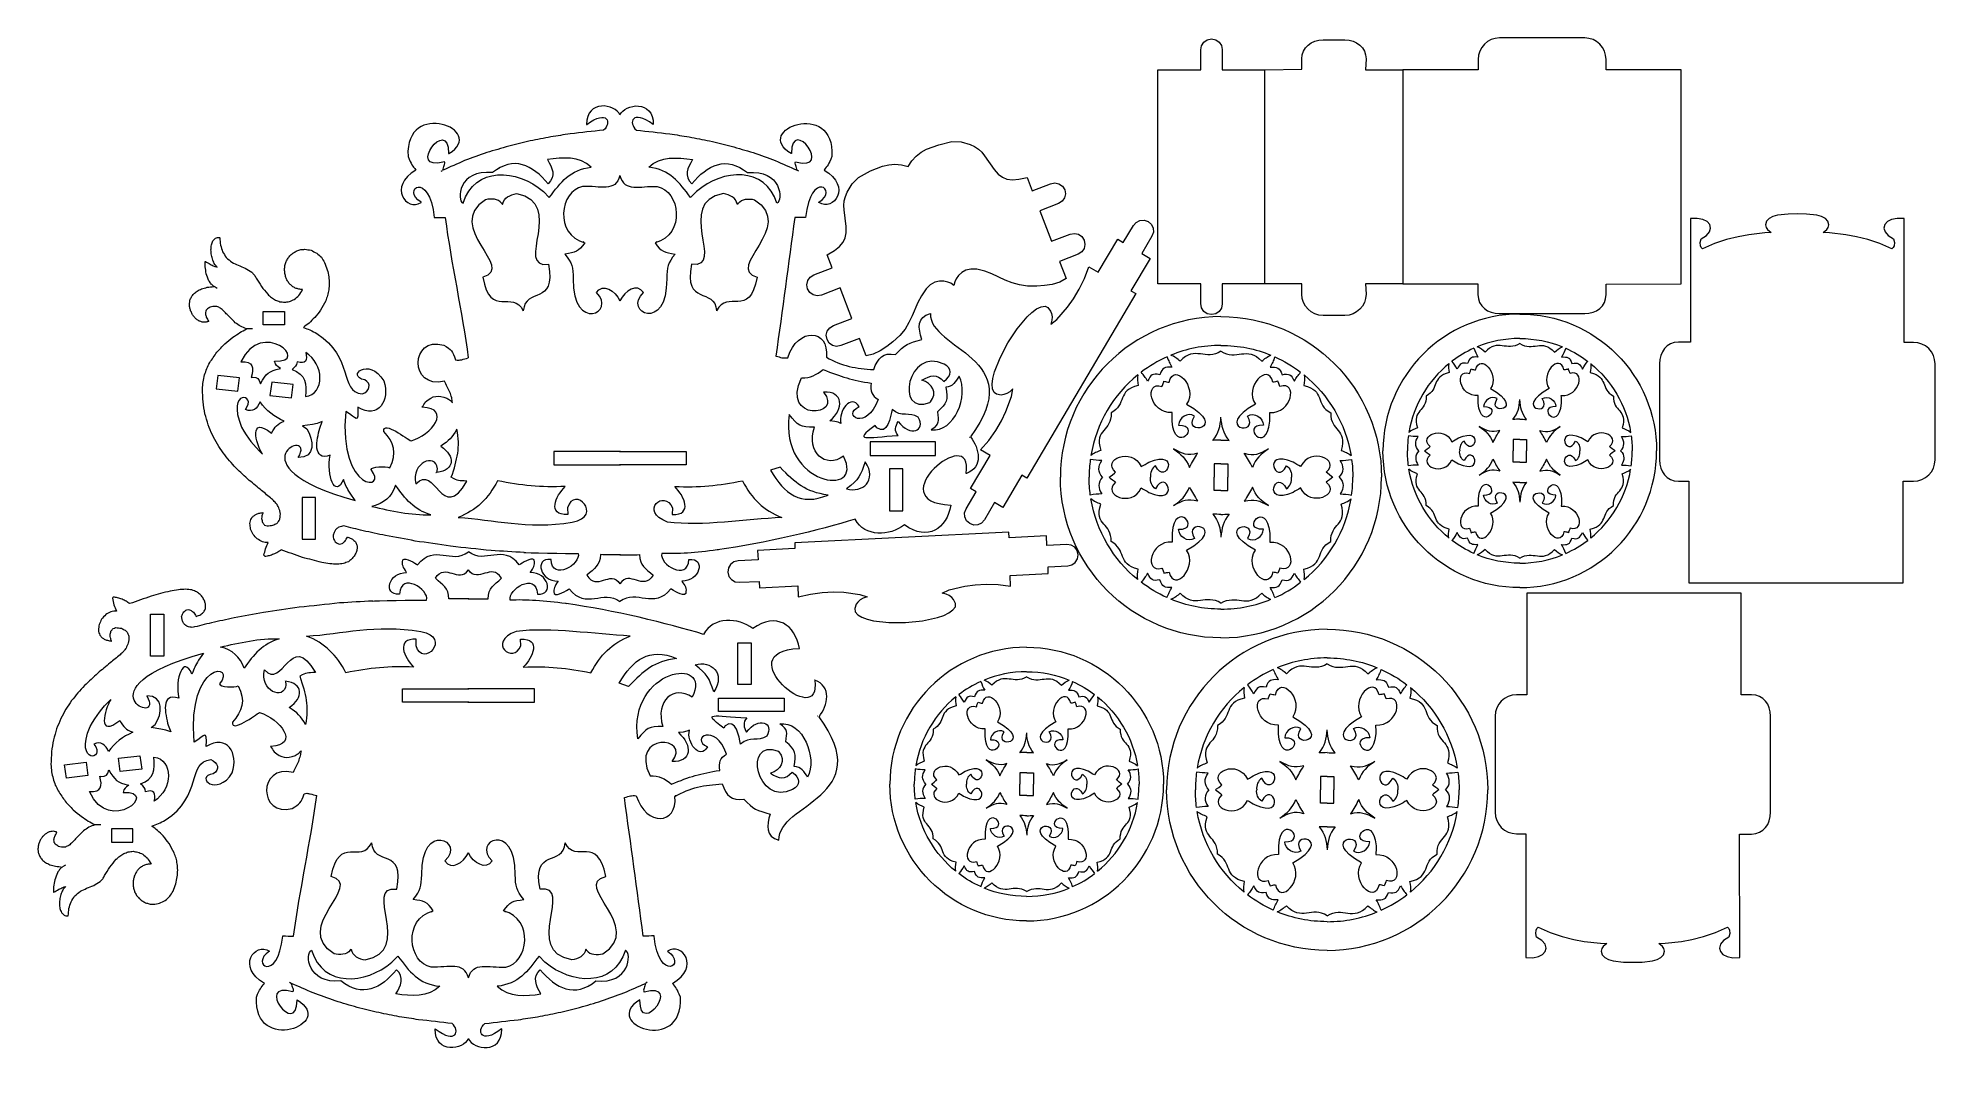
# Model space of a CAD drawing. Header units: millimetres. Extents: x -219 to 219, y -118 to 117.
import ezdxf

# ---------------------------------------------------------------- set-up
doc = ezdxf.new("R2010")
doc.units = ezdxf.units.MM
doc.header["$MEASUREMENT"] = 0
doc.layers.add('Camada 1', color=7, linetype='Continuous')
doc.layers.add('Layer 1', color=7, linetype='Continuous')

msp = doc.modelspace()

# ---------------------------------------------------------------- linework, layer by layer
at = {"layer": 'Camada 1', "color": 1, "lineweight": 9}
for points, knots in [([(64.3279, 59.8015), (64.3279, 59.8015), (54.436, 59.8015), (54.436, 59.8015), (54.436, 59.8015), (54.436, 59.8015), (54.436, 55.1777), (54.436, 55.1777), (54.436, 55.1777), (54.436, 55.1777), (54.247, 54.1991), (54.247, 54.1991), (54.247, 54.1991), (54.247, 54.1991), (53.7258, 53.4148), (53.7258, 53.4148), (53.7258, 53.4148), (53.7258, 53.4148), (52.9418, 52.8938), (52.9418, 52.8938), (52.9418, 52.8938), (52.9418, 52.8938), (51.9631, 52.7047), (51.9631, 52.7047), (51.9631, 52.7047), (51.9631, 52.7047), (50.9845, 52.9044), (50.9845, 52.9044), (50.9845, 52.9044), (50.9845, 52.9044), (50.2001, 53.4491), (50.2001, 53.4491), (50.2001, 53.4491), (50.2001, 53.4491), (49.6789, 54.257), (49.6789, 54.257), (49.6789, 54.257), (49.6789, 54.257), (49.4901, 55.2462), (49.4901, 55.2462), (49.4901, 55.2462), (49.4901, 55.2462), (49.4901, 59.7973), (49.4901, 59.7973), (49.4901, 59.7973), (49.4901, 59.7973), (39.5984, 59.8015), (39.5984, 59.8015), (39.5984, 59.8015), (39.5984, 59.8015), (39.5984, 109.2606), (39.5984, 109.2606), (39.5984, 109.2606), (39.5984, 109.2606), (49.4901, 109.2652), (49.4901, 109.2652), (49.4901, 109.2652), (49.4901, 109.2652), (49.4901, 113.816), (49.4901, 113.816), (49.4901, 113.816), (49.4901, 113.816), (49.6789, 114.8055), (49.6789, 114.8055), (49.6789, 114.8055), (49.6789, 114.8055), (50.2001, 115.6134), (50.2001, 115.6134), (50.2001, 115.6134), (50.2001, 115.6134), (50.9845, 116.1581), (50.9845, 116.1581), (50.9845, 116.1581), (50.9845, 116.1581), (51.9631, 116.3577), (51.9631, 116.3577), (51.9631, 116.3577), (51.9631, 116.3577), (52.9418, 116.1687), (52.9418, 116.1687), (52.9418, 116.1687), (52.9418, 116.1687), (53.7258, 115.6475), (53.7258, 115.6475), (53.7258, 115.6475), (53.7258, 115.6475), (54.247, 114.8634), (54.247, 114.8634), (54.247, 114.8634), (54.247, 114.8634), (54.436, 113.8849), (54.436, 113.8849), (54.436, 113.8849), (54.436, 113.8849), (54.436, 109.2606), (54.436, 109.2606), (54.436, 109.2606), (54.436, 109.2606), (64.3279, 109.2606), (64.3279, 109.2606)], [0, 0, 0, 0, 0.03846154, 0.03846154, 0.03846154, 0.03846154, 0.07692308, 0.07692308, 0.07692308, 0.07692308, 0.11538462, 0.11538462, 0.11538462, 0.11538462, 0.15384615, 0.15384615, 0.15384615, 0.15384615, 0.19230769, 0.19230769, 0.19230769, 0.19230769, 0.23076923, 0.23076923, 0.23076923, 0.23076923, 0.26923077, 0.26923077, 0.26923077, 0.26923077, 0.30769231, 0.30769231, 0.30769231, 0.30769231, 0.34615385, 0.34615385, 0.34615385, 0.34615385, 0.38461538, 0.38461538, 0.38461538, 0.38461538, 0.42307692, 0.42307692, 0.42307692, 0.42307692, 0.46153846, 0.46153846, 0.46153846, 0.46153846, 0.5, 0.5, 0.5, 0.5, 0.53846154, 0.53846154, 0.53846154, 0.53846154, 0.57692308, 0.57692308, 0.57692308, 0.57692308, 0.61538462, 0.61538462, 0.61538462, 0.61538462, 0.65384615, 0.65384615, 0.65384615, 0.65384615, 0.69230769, 0.69230769, 0.69230769, 0.69230769, 0.73076923, 0.73076923, 0.73076923, 0.73076923, 0.76923077, 0.76923077, 0.76923077, 0.76923077, 0.80769231, 0.80769231, 0.80769231, 0.80769231, 0.84615385, 0.84615385, 0.84615385, 0.84615385, 0.88461538, 0.88461538, 0.88461538, 0.88461538, 0.92307692, 0.92307692, 0.92307692, 0.92307692, 1, 1, 1, 1]), ([(96.2017, 59.8015), (96.2017, 59.8015), (87.5446, 59.8015), (87.5446, 59.8015), (87.5446, 59.8015), (87.5446, 59.8015), (87.6837, 57.4177), (87.6837, 57.4177), (87.6837, 57.4177), (87.6837, 57.4177), (87.5831, 56.4207), (87.5831, 56.4207), (87.5831, 56.4207), (87.5831, 56.4207), (87.295, 55.4924), (87.295, 55.4924), (87.295, 55.4924), (87.295, 55.4924), (86.8388, 54.6522), (86.8388, 54.6522), (86.8388, 54.6522), (86.8388, 54.6522), (86.2351, 53.9203), (86.2351, 53.9203), (86.2351, 53.9203), (86.2351, 53.9203), (85.5031, 53.3164), (85.5031, 53.3164), (85.5031, 53.3164), (85.5031, 53.3164), (84.6628, 52.8601), (84.6628, 52.8601), (84.6628, 52.8601), (84.6628, 52.8601), (83.7345, 52.5722), (83.7345, 52.5722), (83.7345, 52.5722), (83.7345, 52.5722), (82.7377, 52.4718), (82.7377, 52.4718), (82.7377, 52.4718), (82.7377, 52.4718), (77.7916, 52.4718), (77.7916, 52.4718), (77.7916, 52.4718), (77.7916, 52.4718), (76.795, 52.5722), (76.795, 52.5722), (76.795, 52.5722), (76.795, 52.5722), (75.8666, 52.8601), (75.8666, 52.8601), (75.8666, 52.8601), (75.8666, 52.8601), (75.0266, 53.3164), (75.0266, 53.3164), (75.0266, 53.3164), (75.0266, 53.3164), (74.2946, 53.9203), (74.2946, 53.9203), (74.2946, 53.9203), (74.2946, 53.9203), (73.6906, 54.6522), (73.6906, 54.6522), (73.6906, 54.6522), (73.6906, 54.6522), (73.2346, 55.4924), (73.2346, 55.4924), (73.2346, 55.4924), (73.2346, 55.4924), (72.9464, 56.4207), (72.9464, 56.4207), (72.9464, 56.4207), (72.9464, 56.4207), (72.8459, 57.4177), (72.8459, 57.4177), (72.8459, 57.4177), (72.8459, 57.4177), (72.8459, 59.8015), (72.8459, 59.8015), (72.8459, 59.8015), (72.8459, 59.8015), (64.3279, 59.8015), (64.3279, 59.8015), (64.3279, 59.8015), (64.3279, 59.8015), (64.3279, 109.2607), (64.3279, 109.2607), (64.3279, 109.2607), (64.3279, 109.2607), (72.8459, 109.3497), (72.8459, 109.3497), (72.8459, 109.3497), (72.8459, 109.3497), (72.8459, 111.7336), (72.8459, 111.7336), (72.8459, 111.7336), (72.8459, 111.7336), (72.9464, 112.707), (72.9464, 112.707), (72.9464, 112.707), (72.9464, 112.707), (73.2346, 113.573), (73.2346, 113.573), (73.2346, 113.573), (73.2346, 113.573), (73.6906, 114.325), (73.6906, 114.325), (73.6906, 114.325), (73.6906, 114.325), (74.2946, 114.9562), (74.2946, 114.9562), (74.2946, 114.9562), (74.2946, 114.9562), (75.0266, 115.459), (75.0266, 115.459), (75.0266, 115.459), (75.0266, 115.459), (75.8666, 115.8272), (75.8666, 115.8272), (75.8666, 115.8272), (75.8666, 115.8272), (76.795, 116.0532), (76.795, 116.0532), (76.795, 116.0532), (76.795, 116.0532), (77.7916, 116.13), (77.7916, 116.13), (77.7916, 116.13), (77.7916, 116.13), (82.7377, 116.13), (82.7377, 116.13), (82.7377, 116.13), (82.7377, 116.13), (83.7345, 116.0532), (83.7345, 116.0532), (83.7345, 116.0532), (83.7345, 116.0532), (84.6628, 115.8272), (84.6628, 115.8272), (84.6628, 115.8272), (84.6628, 115.8272), (85.5031, 115.459), (85.5031, 115.459), (85.5031, 115.459), (85.5031, 115.459), (86.2351, 114.9562), (86.2351, 114.9562), (86.2351, 114.9562), (86.2351, 114.9562), (86.8388, 114.325), (86.8388, 114.325), (86.8388, 114.325), (86.8388, 114.325), (87.295, 113.573), (87.295, 113.573), (87.295, 113.573), (87.295, 113.573), (87.5831, 112.707), (87.5831, 112.707), (87.5831, 112.707), (87.5831, 112.707), (87.6837, 111.7336), (87.6837, 111.7336), (87.6837, 111.7336), (87.6837, 111.7336), (87.5471, 109.2506), (87.5471, 109.2506), (87.5471, 109.2506), (87.5471, 109.2506), (96.2017, 109.2607), (96.2017, 109.2607)], [0, 0, 0, 0, 0.02272727, 0.02272727, 0.02272727, 0.02272727, 0.04545455, 0.04545455, 0.04545455, 0.04545455, 0.06818182, 0.06818182, 0.06818182, 0.06818182, 0.09090909, 0.09090909, 0.09090909, 0.09090909, 0.11363636, 0.11363636, 0.11363636, 0.11363636, 0.13636364, 0.13636364, 0.13636364, 0.13636364, 0.15909091, 0.15909091, 0.15909091, 0.15909091, 0.18181818, 0.18181818, 0.18181818, 0.18181818, 0.20454545, 0.20454545, 0.20454545, 0.20454545, 0.22727273, 0.22727273, 0.22727273, 0.22727273, 0.25, 0.25, 0.25, 0.25, 0.27272727, 0.27272727, 0.27272727, 0.27272727, 0.29545455, 0.29545455, 0.29545455, 0.29545455, 0.31818182, 0.31818182, 0.31818182, 0.31818182, 0.34090909, 0.34090909, 0.34090909, 0.34090909, 0.36363636, 0.36363636, 0.36363636, 0.36363636, 0.38636364, 0.38636364, 0.38636364, 0.38636364, 0.40909091, 0.40909091, 0.40909091, 0.40909091, 0.43181818, 0.43181818, 0.43181818, 0.43181818, 0.45454545, 0.45454545, 0.45454545, 0.45454545, 0.47727273, 0.47727273, 0.47727273, 0.47727273, 0.5, 0.5, 0.5, 0.5, 0.52272727, 0.52272727, 0.52272727, 0.52272727, 0.54545455, 0.54545455, 0.54545455, 0.54545455, 0.56818182, 0.56818182, 0.56818182, 0.56818182, 0.59090909, 0.59090909, 0.59090909, 0.59090909, 0.61363636, 0.61363636, 0.61363636, 0.61363636, 0.63636364, 0.63636364, 0.63636364, 0.63636364, 0.65909091, 0.65909091, 0.65909091, 0.65909091, 0.68181818, 0.68181818, 0.68181818, 0.68181818, 0.70454545, 0.70454545, 0.70454545, 0.70454545, 0.72727273, 0.72727273, 0.72727273, 0.72727273, 0.75, 0.75, 0.75, 0.75, 0.77272727, 0.77272727, 0.77272727, 0.77272727, 0.79545455, 0.79545455, 0.79545455, 0.79545455, 0.81818182, 0.81818182, 0.81818182, 0.81818182, 0.84090909, 0.84090909, 0.84090909, 0.84090909, 0.86363636, 0.86363636, 0.86363636, 0.86363636, 0.88636364, 0.88636364, 0.88636364, 0.88636364, 0.90909091, 0.90909091, 0.90909091, 0.90909091, 0.93181818, 0.93181818, 0.93181818, 0.93181818, 0.95454545, 0.95454545, 0.95454545, 0.95454545, 1, 1, 1, 1]), ([(113.5125, 59.8118), (113.5125, 59.8118), (96.2017, 59.8015), (96.2017, 59.8015), (96.2017, 59.8015), (96.2017, 59.8015), (96.2017, 109.2608), (96.2017, 109.2608), (96.2017, 109.2608), (96.2017, 109.2608), (113.582, 109.2608), (113.582, 109.2608), (113.582, 109.2608), (113.582, 109.2608), (113.582, 111.6444), (113.582, 111.6444), (113.582, 111.6444), (113.582, 111.6444), (113.6826, 112.6416), (113.6826, 112.6416), (113.6826, 112.6416), (113.6826, 112.6416), (113.9709, 113.5699), (113.9709, 113.5699), (113.9709, 113.5699), (113.9709, 113.5699), (114.4268, 114.4102), (114.4268, 114.4102), (114.4268, 114.4102), (114.4268, 114.4102), (115.0305, 115.1423), (115.0305, 115.1423), (115.0305, 115.1423), (115.0305, 115.1423), (115.7628, 115.746), (115.7628, 115.746), (115.7628, 115.746), (115.7628, 115.746), (116.6029, 116.202), (116.6029, 116.202), (116.6029, 116.202), (116.6029, 116.202), (117.5314, 116.4901), (117.5314, 116.4901), (117.5314, 116.4901), (117.5314, 116.4901), (118.5282, 116.5907), (118.5282, 116.5907), (118.5282, 116.5907), (118.5282, 116.5907), (138.1734, 116.5907), (138.1734, 116.5907), (138.1734, 116.5907), (138.1734, 116.5907), (139.1701, 116.4901), (139.1701, 116.4901), (139.1701, 116.4901), (139.1701, 116.4901), (140.0987, 116.202), (140.0987, 116.202), (140.0987, 116.202), (140.0987, 116.202), (140.9386, 115.746), (140.9386, 115.746), (140.9386, 115.746), (140.9386, 115.746), (141.6707, 115.1423), (141.6707, 115.1423), (141.6707, 115.1423), (141.6707, 115.1423), (142.2747, 114.4102), (142.2747, 114.4102), (142.2747, 114.4102), (142.2747, 114.4102), (142.7307, 113.5699), (142.7307, 113.5699), (142.7307, 113.5699), (142.7307, 113.5699), (143.0189, 112.6416), (143.0189, 112.6416), (143.0189, 112.6416), (143.0189, 112.6416), (143.1194, 111.6444), (143.1194, 111.6444), (143.1194, 111.6444), (143.1194, 111.6444), (143.1194, 109.2608), (143.1194, 109.2608), (143.1194, 109.2608), (143.1194, 109.2608), (160.4988, 109.2608), (160.4988, 109.2608), (160.4988, 109.2608), (160.4988, 109.2608), (160.4988, 59.8015), (160.4988, 59.8015), (160.4988, 59.8015), (160.4988, 59.8015), (143.1194, 59.7124), (143.1194, 59.7124), (143.1194, 59.7124), (143.1194, 59.7124), (143.1194, 57.3286), (143.1194, 57.3286), (143.1194, 57.3286), (143.1194, 57.3286), (143.0189, 56.3554), (143.0189, 56.3554), (143.0189, 56.3554), (143.0189, 56.3554), (142.7307, 55.4893), (142.7307, 55.4893), (142.7307, 55.4893), (142.7307, 55.4893), (142.2747, 54.7372), (142.2747, 54.7372), (142.2747, 54.7372), (142.2747, 54.7372), (141.6707, 54.1061), (141.6707, 54.1061), (141.6707, 54.1061), (141.6707, 54.1061), (140.9386, 53.6032), (140.9386, 53.6032), (140.9386, 53.6032), (140.9386, 53.6032), (140.0987, 53.2351), (140.0987, 53.2351), (140.0987, 53.2351), (140.0987, 53.2351), (139.1701, 53.0093), (139.1701, 53.0093), (139.1701, 53.0093), (139.1701, 53.0093), (138.1734, 52.9323), (138.1734, 52.9323), (138.1734, 52.9323), (138.1734, 52.9323), (118.5282, 52.9323), (118.5282, 52.9323), (118.5282, 52.9323), (118.5282, 52.9323), (117.5284, 53.0093), (117.5284, 53.0093), (117.5284, 53.0093), (117.5284, 53.0093), (116.592, 53.2351), (116.592, 53.2351), (116.592, 53.2351), (116.592, 53.2351), (115.7407, 53.6032), (115.7407, 53.6032), (115.7407, 53.6032), (115.7407, 53.6032), (114.9958, 54.1061), (114.9958, 54.1061), (114.9958, 54.1061), (114.9958, 54.1061), (114.3791, 54.7372), (114.3791, 54.7372), (114.3791, 54.7372), (114.3791, 54.7372), (113.9122, 55.4893), (113.9122, 55.4893), (113.9122, 55.4893), (113.9122, 55.4893), (113.6158, 56.3554), (113.6158, 56.3554), (113.6158, 56.3554), (113.6158, 56.3554), (113.5125, 57.3286), (113.5125, 57.3286), (113.5125, 57.3286), (113.5125, 57.3286), (113.5125, 59.8118), (113.5125, 59.8118), (113.5125, 59.8118), (113.5125, 59.8118), (113.5125, 59.8118), (113.5125, 59.8118)], [0, 0, 0, 0, 0.02173913, 0.02173913, 0.02173913, 0.02173913, 0.04347826, 0.04347826, 0.04347826, 0.04347826, 0.06521739, 0.06521739, 0.06521739, 0.06521739, 0.08695652, 0.08695652, 0.08695652, 0.08695652, 0.10869565, 0.10869565, 0.10869565, 0.10869565, 0.13043478, 0.13043478, 0.13043478, 0.13043478, 0.15217391, 0.15217391, 0.15217391, 0.15217391, 0.17391304, 0.17391304, 0.17391304, 0.17391304, 0.19565217, 0.19565217, 0.19565217, 0.19565217, 0.2173913, 0.2173913, 0.2173913, 0.2173913, 0.23913043, 0.23913043, 0.23913043, 0.23913043, 0.26086957, 0.26086957, 0.26086957, 0.26086957, 0.2826087, 0.2826087, 0.2826087, 0.2826087, 0.30434783, 0.30434783, 0.30434783, 0.30434783, 0.32608696, 0.32608696, 0.32608696, 0.32608696, 0.34782609, 0.34782609, 0.34782609, 0.34782609, 0.36956522, 0.36956522, 0.36956522, 0.36956522, 0.39130435, 0.39130435, 0.39130435, 0.39130435, 0.41304348, 0.41304348, 0.41304348, 0.41304348, 0.43478261, 0.43478261, 0.43478261, 0.43478261, 0.45652174, 0.45652174, 0.45652174, 0.45652174, 0.47826087, 0.47826087, 0.47826087, 0.47826087, 0.5, 0.5, 0.5, 0.5, 0.52173913, 0.52173913, 0.52173913, 0.52173913, 0.54347826, 0.54347826, 0.54347826, 0.54347826, 0.56521739, 0.56521739, 0.56521739, 0.56521739, 0.58695652, 0.58695652, 0.58695652, 0.58695652, 0.60869565, 0.60869565, 0.60869565, 0.60869565, 0.63043478, 0.63043478, 0.63043478, 0.63043478, 0.65217391, 0.65217391, 0.65217391, 0.65217391, 0.67391304, 0.67391304, 0.67391304, 0.67391304, 0.69565217, 0.69565217, 0.69565217, 0.69565217, 0.7173913, 0.7173913, 0.7173913, 0.7173913, 0.73913043, 0.73913043, 0.73913043, 0.73913043, 0.76086957, 0.76086957, 0.76086957, 0.76086957, 0.7826087, 0.7826087, 0.7826087, 0.7826087, 0.80434783, 0.80434783, 0.80434783, 0.80434783, 0.82608696, 0.82608696, 0.82608696, 0.82608696, 0.84782609, 0.84782609, 0.84782609, 0.84782609, 0.86956522, 0.86956522, 0.86956522, 0.86956522, 0.89130435, 0.89130435, 0.89130435, 0.89130435, 0.91304348, 0.91304348, 0.91304348, 0.91304348, 0.93478261, 0.93478261, 0.93478261, 0.93478261, 0.95652174, 0.95652174, 0.95652174, 0.95652174, 1, 1, 1, 1]), ([(-7.5225, 59.4371), (-7.5225, 59.4371), (-7.3411, 60.2822), (-7.3411, 60.2822), (-7.3411, 60.2822), (-7.3411, 60.2822), (-6.9853, 60.9718), (-6.9853, 60.9718), (-6.9853, 60.9718), (-6.9853, 60.9718), (-6.442, 61.7081), (-6.442, 61.7081), (-6.442, 61.7081), (-6.442, 61.7081), (-5.704, 62.3925), (-5.704, 62.3925), (-5.704, 62.3925), (-5.704, 62.3925), (-4.7627, 62.9271), (-4.7627, 62.9271), (-4.7627, 62.9271), (-4.7627, 62.9271), (-3.611, 63.2133), (-3.611, 63.2133), (-3.611, 63.2133), (-3.611, 63.2133), (-2.2408, 63.1531), (-2.2408, 63.1531), (-2.2408, 63.1531), (-2.2408, 63.1531), (-0.3988, 62.6973), (-0.3988, 62.6973), (-0.3988, 62.6973), (-0.3988, 62.6973), (1.2632, 62.0837), (1.2632, 62.0837), (1.2632, 62.0837), (1.2632, 62.0837), (4.3457, 60.6798), (4.3457, 60.6798), (4.3457, 60.6798), (4.3457, 60.6798), (5.9154, 60.039), (5.9154, 60.039), (5.9154, 60.039), (5.9154, 60.039), (7.6032, 59.5386), (7.6032, 59.5386), (7.6032, 59.5386), (7.6032, 59.5386), (9.4837, 59.2528), (9.4837, 59.2528), (9.4837, 59.2528), (9.4837, 59.2528), (11.6314, 59.2565), (11.6314, 59.2565), (11.6314, 59.2565), (11.6314, 59.2565), (13.3769, 59.4009), (13.3769, 59.4009), (13.3769, 59.4009), (13.3769, 59.4009), (15.2029, 59.6643), (15.2029, 59.6643), (15.2029, 59.6643), (15.2029, 59.6643), (16.9299, 60.1607), (16.9299, 60.1607), (16.9299, 60.1607), (16.9299, 60.1607), (18.3783, 61.0048), (18.3783, 61.0048), (18.3783, 61.0048), (18.3783, 61.0048), (16.8515, 64.9513), (16.8515, 64.9513), (16.8515, 64.9513), (16.8515, 64.9513), (21.1422, 66.6761), (21.1422, 66.6761), (21.1422, 66.6761), (21.1422, 66.6761), (21.9873, 67.2046), (21.9873, 67.2046), (21.9873, 67.2046), (21.9873, 67.2046), (22.5316, 67.973), (22.5316, 67.973), (22.5316, 67.973), (22.5316, 67.973), (22.7357, 68.8924), (22.7357, 68.8924), (22.7357, 68.8924), (22.7357, 68.8924), (22.56, 69.8734), (22.56, 69.8734), (22.56, 69.8734), (22.56, 69.8734), (22.0212, 70.7147), (22.0212, 70.7147), (22.0212, 70.7147), (22.0212, 70.7147), (21.2307, 71.2502), (21.2307, 71.2502), (21.2307, 71.2502), (21.2307, 71.2502), (20.2895, 71.4456), (20.2895, 71.4456), (20.2895, 71.4456), (20.2895, 71.4456), (19.2984, 71.266), (19.2984, 71.266), (19.2984, 71.266), (19.2984, 71.266), (15.0522, 69.6281), (15.0522, 69.6281), (15.0522, 69.6281), (15.0522, 69.6281), (12.3328, 76.6783), (12.3328, 76.6783), (12.3328, 76.6783), (12.3328, 76.6783), (16.643, 78.3407), (16.643, 78.3407), (16.643, 78.3407), (16.643, 78.3407), (17.4881, 78.8692), (17.4881, 78.8692), (17.4881, 78.8692), (17.4881, 78.8692), (18.0324, 79.6376), (18.0324, 79.6376), (18.0324, 79.6376), (18.0324, 79.6376), (18.2364, 80.5569), (18.2364, 80.5569), (18.2364, 80.5569), (18.2364, 80.5569), (18.0606, 81.5382), (18.0606, 81.5382), (18.0606, 81.5382), (18.0606, 81.5382), (17.5221, 82.3791), (17.5221, 82.3791), (17.5221, 82.3791), (17.5221, 82.3791), (16.7314, 82.9148), (16.7314, 82.9148), (16.7314, 82.9148), (16.7314, 82.9148), (15.7903, 83.1102), (15.7903, 83.1102), (15.7903, 83.1102), (15.7903, 83.1102), (14.7993, 82.9305), (14.7993, 82.9305), (14.7993, 82.9305), (14.7993, 82.9305), (10.5468, 81.3087), (10.5468, 81.3087), (10.5468, 81.3087), (10.5468, 81.3087), (9.3799, 84.3339), (9.3799, 84.3339), (9.3799, 84.3339), (9.3799, 84.3339), (7.4963, 83.9642), (7.4963, 83.9642), (7.4963, 83.9642), (7.4963, 83.9642), (5.9774, 83.8449), (5.9774, 83.8449), (5.9774, 83.8449), (5.9774, 83.8449), (4.7348, 83.9943), (4.7348, 83.9943), (4.7348, 83.9943), (4.7348, 83.9943), (3.6804, 84.4298), (3.6804, 84.4298), (3.6804, 84.4298), (3.6804, 84.4298), (2.7252, 85.1692), (2.7252, 85.1692), (2.7252, 85.1692), (2.7252, 85.1692), (1.7803, 86.2295), (1.7803, 86.2295), (1.7803, 86.2295), (1.7803, 86.2295), (-0.4313, 89.3846), (-0.4313, 89.3846), (-0.4313, 89.3846), (-0.4313, 89.3846), (-1.0858, 90.199), (-1.0858, 90.199), (-1.0858, 90.199), (-1.0858, 90.199), (-1.8708, 90.9068), (-1.8708, 90.9068), (-1.8708, 90.9068), (-1.8708, 90.9068), (-2.7625, 91.5041), (-2.7625, 91.5041), (-2.7625, 91.5041), (-2.7625, 91.5041), (-3.7365, 91.9869), (-3.7365, 91.9869), (-3.7365, 91.9869), (-3.7365, 91.9869), (-5.8364, 92.5916), (-5.8364, 92.5916), (-5.8364, 92.5916), (-5.8364, 92.5916), (-7.9785, 92.6877), (-7.9785, 92.6877), (-7.9785, 92.6877), (-7.9785, 92.6877), (-11.039, 91.9368), (-11.039, 91.9368), (-11.039, 91.9368), (-11.039, 91.9368), (-13.8334, 90.9078), (-13.8334, 90.9078), (-13.8334, 90.9078), (-13.8334, 90.9078), (-15.0905, 90.1992), (-15.0905, 90.1992), (-15.0905, 90.1992), (-15.0905, 90.1992), (-16.2331, 89.3135), (-16.2331, 89.3135), (-16.2331, 89.3135), (-16.2331, 89.3135), (-17.2444, 88.2143), (-17.2444, 88.2143), (-17.2444, 88.2143), (-17.2444, 88.2143), (-18.1089, 86.8659), (-18.1089, 86.8659), (-18.1089, 86.8659), (-18.1089, 86.8659), (-19.6556, 87.2842), (-19.6556, 87.2842), (-19.6556, 87.2842), (-19.6556, 87.2842), (-21.1443, 87.419), (-21.1443, 87.419), (-21.1443, 87.419), (-21.1443, 87.419), (-22.5873, 87.3075), (-22.5873, 87.3075), (-22.5873, 87.3075), (-22.5873, 87.3075), (-23.9966, 86.9877), (-23.9966, 86.9877), (-23.9966, 86.9877), (-23.9966, 86.9877), (-26.7615, 85.8723), (-26.7615, 85.8723), (-26.7615, 85.8723), (-26.7615, 85.8723), (-29.5352, 84.3729), (-29.5352, 84.3729), (-29.5352, 84.3729), (-29.5352, 84.3729), (-31.0579, 82.8632), (-31.0579, 82.8632), (-31.0579, 82.8632), (-31.0579, 82.8632), (-32.2077, 81.005), (-32.2077, 81.005), (-32.2077, 81.005), (-32.2077, 81.005), (-32.6055, 79.9932), (-32.6055, 79.9932), (-32.6055, 79.9932), (-32.6055, 79.9932), (-32.8647, 78.9521), (-32.8647, 78.9521), (-32.8647, 78.9521), (-32.8647, 78.9521), (-32.9711, 77.9003), (-32.9711, 77.9003), (-32.9711, 77.9003), (-32.9711, 77.9003), (-32.9093, 76.8573), (-32.9093, 76.8573), (-32.9093, 76.8573), (-32.9093, 76.8573), (-32.4291, 73.0343), (-32.4291, 73.0343), (-32.4291, 73.0343), (-32.4291, 73.0343), (-32.4171, 71.6141), (-32.4171, 71.6141), (-32.4171, 71.6141), (-32.4171, 71.6141), (-32.6285, 70.4248), (-32.6285, 70.4248), (-32.6285, 70.4248), (-32.6285, 70.4248), (-33.1175, 69.3941), (-33.1175, 69.3941), (-33.1175, 69.3941), (-33.1175, 69.3941), (-33.9377, 68.4489), (-33.9377, 68.4489), (-33.9377, 68.4489), (-33.9377, 68.4489), (-35.1434, 67.5174), (-35.1434, 67.5174), (-35.1434, 67.5174), (-35.1434, 67.5174), (-36.7876, 66.5264), (-36.7876, 66.5264), (-36.7876, 66.5264), (-36.7876, 66.5264), (-35.6207, 63.5012), (-35.6207, 63.5012), (-35.6207, 63.5012), (-35.6207, 63.5012), (-39.8606, 61.8472), (-39.8606, 61.8472), (-39.8606, 61.8472), (-39.8606, 61.8472), (-40.7156, 61.315), (-40.7156, 61.315), (-40.7156, 61.315), (-40.7156, 61.315), (-41.2819, 60.5381), (-41.2819, 60.5381), (-41.2819, 60.5381), (-41.2819, 60.5381), (-41.5077, 59.6104), (-41.5077, 59.6104), (-41.5077, 59.6104), (-41.5077, 59.6104), (-41.3421, 58.6255), (-41.3421, 58.6255), (-41.3421, 58.6255), (-41.3421, 58.6255), (-40.8136, 57.7804), (-40.8136, 57.7804), (-40.8136, 57.7804), (-40.8136, 57.7804), (-40.0452, 57.2362), (-40.0452, 57.2362), (-40.0452, 57.2362), (-40.0452, 57.2362), (-39.1258, 57.0322), (-39.1258, 57.0322), (-39.1258, 57.0322), (-39.1258, 57.0322), (-38.1449, 57.2082), (-38.1449, 57.2082), (-38.1449, 57.2082), (-38.1449, 57.2082), (-33.8347, 58.8707), (-33.8347, 58.8707), (-33.8347, 58.8707), (-33.8347, 58.8707), (-31.1153, 51.8206), (-31.1153, 51.8206), (-31.1153, 51.8206), (-31.1153, 51.8206), (-35.3615, 50.1828), (-35.3615, 50.1828), (-35.3615, 50.1828), (-35.3615, 50.1828), (-36.2163, 49.6504), (-36.2163, 49.6504), (-36.2163, 49.6504), (-36.2163, 49.6504), (-36.7827, 48.8734), (-36.7827, 48.8734), (-36.7827, 48.8734), (-36.7827, 48.8734), (-37.0086, 47.9459), (-37.0086, 47.9459), (-37.0086, 47.9459), (-37.0086, 47.9459), (-36.8428, 46.9606), (-36.8428, 46.9606), (-36.8428, 46.9606), (-36.8428, 46.9606), (-36.3143, 46.1158), (-36.3143, 46.1158), (-36.3143, 46.1158), (-36.3143, 46.1158), (-35.5459, 45.5715), (-35.5459, 45.5715), (-35.5459, 45.5715), (-35.5459, 45.5715), (-34.6266, 45.3677), (-34.6266, 45.3677), (-34.6266, 45.3677), (-34.6266, 45.3677), (-33.6456, 45.5435), (-33.6456, 45.5435), (-33.6456, 45.5435), (-33.6456, 45.5435), (-29.308, 47.1469), (-29.308, 47.1469), (-29.308, 47.1469), (-29.308, 47.1469), (-27.7892, 43.1974), (-27.7892, 43.1974), (-27.7892, 43.1974), (-27.7892, 43.1974), (-26.1492, 43.5445), (-26.1492, 43.5445), (-26.1492, 43.5445), (-26.1492, 43.5445), (-24.5361, 44.3363), (-24.5361, 44.3363), (-24.5361, 44.3363), (-24.5361, 44.3363), (-23.006, 45.3674), (-23.006, 45.3674), (-23.006, 45.3674), (-23.006, 45.3674), (-21.6155, 46.4326), (-21.6155, 46.4326), (-21.6155, 46.4326), (-21.6155, 46.4326), (-20.0216, 47.8721), (-20.0216, 47.8721), (-20.0216, 47.8721), (-20.0216, 47.8721), (-18.8201, 49.3467), (-18.8201, 49.3467), (-18.8201, 49.3467), (-18.8201, 49.3467), (-17.9057, 50.8509), (-17.9057, 50.8509), (-17.9057, 50.8509), (-17.9057, 50.8509), (-17.173, 52.3798), (-17.173, 52.3798), (-17.173, 52.3798), (-17.173, 52.3798), (-15.8315, 55.4898), (-15.8315, 55.4898), (-15.8315, 55.4898), (-15.8315, 55.4898), (-15.012, 57.0608), (-15.012, 57.0608), (-15.012, 57.0608), (-15.012, 57.0608), (-13.9531, 58.6355), (-13.9531, 58.6355), (-13.9531, 58.6355), (-13.9531, 58.6355), (-12.9776, 59.6005), (-12.9776, 59.6005), (-12.9776, 59.6005), (-12.9776, 59.6005), (-11.9296, 60.1627), (-11.9296, 60.1627), (-11.9296, 60.1627), (-11.9296, 60.1627), (-10.8697, 60.3999), (-10.8697, 60.3999), (-10.8697, 60.3999), (-10.8697, 60.3999), (-9.8588, 60.3902), (-9.8588, 60.3902), (-9.8588, 60.3902), (-9.8588, 60.3902), (-8.958, 60.2109), (-8.958, 60.2109), (-8.958, 60.2109), (-8.958, 60.2109), (-8.2277, 59.9404), (-8.2277, 59.9404), (-8.2277, 59.9404), (-8.2277, 59.9404), (-7.5225, 59.4371), (-7.5225, 59.4371), (-7.5225, 59.4371), (-7.5225, 59.4371), (-7.5225, 59.4371), (-7.5225, 59.4371)], [0, 0, 0, 0, 0.00819672, 0.00819672, 0.00819672, 0.00819672, 0.01639344, 0.01639344, 0.01639344, 0.01639344, 0.02459016, 0.02459016, 0.02459016, 0.02459016, 0.03278689, 0.03278689, 0.03278689, 0.03278689, 0.04098361, 0.04098361, 0.04098361, 0.04098361, 0.04918033, 0.04918033, 0.04918033, 0.04918033, 0.05737705, 0.05737705, 0.05737705, 0.05737705, 0.06557377, 0.06557377, 0.06557377, 0.06557377, 0.07377049, 0.07377049, 0.07377049, 0.07377049, 0.08196721, 0.08196721, 0.08196721, 0.08196721, 0.09016393, 0.09016393, 0.09016393, 0.09016393, 0.09836066, 0.09836066, 0.09836066, 0.09836066, 0.10655738, 0.10655738, 0.10655738, 0.10655738, 0.1147541, 0.1147541, 0.1147541, 0.1147541, 0.12295082, 0.12295082, 0.12295082, 0.12295082, 0.13114754, 0.13114754, 0.13114754, 0.13114754, 0.13934426, 0.13934426, 0.13934426, 0.13934426, 0.14754098, 0.14754098, 0.14754098, 0.14754098, 0.1557377, 0.1557377, 0.1557377, 0.1557377, 0.16393443, 0.16393443, 0.16393443, 0.16393443, 0.17213115, 0.17213115, 0.17213115, 0.17213115, 0.18032787, 0.18032787, 0.18032787, 0.18032787, 0.18852459, 0.18852459, 0.18852459, 0.18852459, 0.19672131, 0.19672131, 0.19672131, 0.19672131, 0.20491803, 0.20491803, 0.20491803, 0.20491803, 0.21311475, 0.21311475, 0.21311475, 0.21311475, 0.22131148, 0.22131148, 0.22131148, 0.22131148, 0.2295082, 0.2295082, 0.2295082, 0.2295082, 0.23770492, 0.23770492, 0.23770492, 0.23770492, 0.24590164, 0.24590164, 0.24590164, 0.24590164, 0.25409836, 0.25409836, 0.25409836, 0.25409836, 0.26229508, 0.26229508, 0.26229508, 0.26229508, 0.2704918, 0.2704918, 0.2704918, 0.2704918, 0.27868852, 0.27868852, 0.27868852, 0.27868852, 0.28688525, 0.28688525, 0.28688525, 0.28688525, 0.29508197, 0.29508197, 0.29508197, 0.29508197, 0.30327869, 0.30327869, 0.30327869, 0.30327869, 0.31147541, 0.31147541, 0.31147541, 0.31147541, 0.31967213, 0.31967213, 0.31967213, 0.31967213, 0.32786885, 0.32786885, 0.32786885, 0.32786885, 0.33606557, 0.33606557, 0.33606557, 0.33606557, 0.3442623, 0.3442623, 0.3442623, 0.3442623, 0.35245902, 0.35245902, 0.35245902, 0.35245902, 0.36065574, 0.36065574, 0.36065574, 0.36065574, 0.36885246, 0.36885246, 0.36885246, 0.36885246, 0.37704918, 0.37704918, 0.37704918, 0.37704918, 0.3852459, 0.3852459, 0.3852459, 0.3852459, 0.39344262, 0.39344262, 0.39344262, 0.39344262, 0.40163934, 0.40163934, 0.40163934, 0.40163934, 0.40983607, 0.40983607, 0.40983607, 0.40983607, 0.41803279, 0.41803279, 0.41803279, 0.41803279, 0.42622951, 0.42622951, 0.42622951, 0.42622951, 0.43442623, 0.43442623, 0.43442623, 0.43442623, 0.44262295, 0.44262295, 0.44262295, 0.44262295, 0.45081967, 0.45081967, 0.45081967, 0.45081967, 0.45901639, 0.45901639, 0.45901639, 0.45901639, 0.46721311, 0.46721311, 0.46721311, 0.46721311, 0.47540984, 0.47540984, 0.47540984, 0.47540984, 0.48360656, 0.48360656, 0.48360656, 0.48360656, 0.49180328, 0.49180328, 0.49180328, 0.49180328, 0.5, 0.5, 0.5, 0.5, 0.50819672, 0.50819672, 0.50819672, 0.50819672, 0.51639344, 0.51639344, 0.51639344, 0.51639344, 0.52459016, 0.52459016, 0.52459016, 0.52459016, 0.53278689, 0.53278689, 0.53278689, 0.53278689, 0.54098361, 0.54098361, 0.54098361, 0.54098361, 0.54918033, 0.54918033, 0.54918033, 0.54918033, 0.55737705, 0.55737705, 0.55737705, 0.55737705, 0.56557377, 0.56557377, 0.56557377, 0.56557377, 0.57377049, 0.57377049, 0.57377049, 0.57377049, 0.58196721, 0.58196721, 0.58196721, 0.58196721, 0.59016393, 0.59016393, 0.59016393, 0.59016393, 0.59836066, 0.59836066, 0.59836066, 0.59836066, 0.60655738, 0.60655738, 0.60655738, 0.60655738, 0.6147541, 0.6147541, 0.6147541, 0.6147541, 0.62295082, 0.62295082, 0.62295082, 0.62295082, 0.63114754, 0.63114754, 0.63114754, 0.63114754, 0.63934426, 0.63934426, 0.63934426, 0.63934426, 0.64754098, 0.64754098, 0.64754098, 0.64754098, 0.6557377, 0.6557377, 0.6557377, 0.6557377, 0.66393443, 0.66393443, 0.66393443, 0.66393443, 0.67213115, 0.67213115, 0.67213115, 0.67213115, 0.68032787, 0.68032787, 0.68032787, 0.68032787, 0.68852459, 0.68852459, 0.68852459, 0.68852459, 0.69672131, 0.69672131, 0.69672131, 0.69672131, 0.70491803, 0.70491803, 0.70491803, 0.70491803, 0.71311475, 0.71311475, 0.71311475, 0.71311475, 0.72131148, 0.72131148, 0.72131148, 0.72131148, 0.7295082, 0.7295082, 0.7295082, 0.7295082, 0.73770492, 0.73770492, 0.73770492, 0.73770492, 0.74590164, 0.74590164, 0.74590164, 0.74590164, 0.75409836, 0.75409836, 0.75409836, 0.75409836, 0.76229508, 0.76229508, 0.76229508, 0.76229508, 0.7704918, 0.7704918, 0.7704918, 0.7704918, 0.77868852, 0.77868852, 0.77868852, 0.77868852, 0.78688525, 0.78688525, 0.78688525, 0.78688525, 0.79508197, 0.79508197, 0.79508197, 0.79508197, 0.80327869, 0.80327869, 0.80327869, 0.80327869, 0.81147541, 0.81147541, 0.81147541, 0.81147541, 0.81967213, 0.81967213, 0.81967213, 0.81967213, 0.82786885, 0.82786885, 0.82786885, 0.82786885, 0.83606557, 0.83606557, 0.83606557, 0.83606557, 0.8442623, 0.8442623, 0.8442623, 0.8442623, 0.85245902, 0.85245902, 0.85245902, 0.85245902, 0.86065574, 0.86065574, 0.86065574, 0.86065574, 0.86885246, 0.86885246, 0.86885246, 0.86885246, 0.87704918, 0.87704918, 0.87704918, 0.87704918, 0.8852459, 0.8852459, 0.8852459, 0.8852459, 0.89344262, 0.89344262, 0.89344262, 0.89344262, 0.90163934, 0.90163934, 0.90163934, 0.90163934, 0.90983607, 0.90983607, 0.90983607, 0.90983607, 0.91803279, 0.91803279, 0.91803279, 0.91803279, 0.92622951, 0.92622951, 0.92622951, 0.92622951, 0.93442623, 0.93442623, 0.93442623, 0.93442623, 0.94262295, 0.94262295, 0.94262295, 0.94262295, 0.95081967, 0.95081967, 0.95081967, 0.95081967, 0.95901639, 0.95901639, 0.95901639, 0.95901639, 0.96721311, 0.96721311, 0.96721311, 0.96721311, 0.97540984, 0.97540984, 0.97540984, 0.97540984, 0.98360656, 0.98360656, 0.98360656, 0.98360656, 1, 1, 1, 1]), ([(-91.2944, 86.7137), (-96.2122, 86.2145), (-98.3232, 83.2563), (-100.9929, 79.735), (-100.9929, 79.735), (-100.9929, 79.735), (-102.3404, 81.1511), (-102.3404, 81.1511), (-102.3404, 81.1511), (-108.5353, 86.3736), (-118.1803, 87.0054), (-120.9116, 78.4164), (-120.9116, 78.4164), (-122.4664, 79.087), (-121.9109, 86.3113), (-114.1255, 85.4774), (-114.1255, 85.4774), (-109.2486, 89.4422), (-104.8111, 87.2687), (-101.2676, 82.8948), (-101.2676, 82.8948), (-99.3531, 84.6929), (-100.2926, 86.5908), (-101.405, 88.4996), (-101.405, 88.4996), (-97.9039, 88.9795), (-94.0295, 89.3882), (-91.2944, 86.7137), (-91.2944, 86.7137), (-91.2944, 86.7137), (-91.2944, 86.7137), (-91.2944, 86.7137)], [0, 0, 0, 0, 0.11111111, 0.11111111, 0.11111111, 0.11111111, 0.22222222, 0.22222222, 0.22222222, 0.22222222, 0.33333333, 0.33333333, 0.33333333, 0.33333333, 0.44444444, 0.44444444, 0.44444444, 0.44444444, 0.55555556, 0.55555556, 0.55555556, 0.55555556, 0.66666667, 0.66666667, 0.66666667, 0.66666667, 0.77777778, 0.77777778, 0.77777778, 0.77777778, 1, 1, 1, 1]), ([(-78.035, 86.7137), (-73.1172, 86.2145), (-71.0062, 83.2563), (-68.3365, 79.735), (-68.3365, 79.735), (-68.3365, 79.735), (-66.989, 81.1511), (-66.989, 81.1511), (-66.989, 81.1511), (-60.7941, 86.3736), (-51.1491, 87.0054), (-48.4177, 78.4164), (-48.4177, 78.4164), (-46.863, 79.087), (-47.4185, 86.3113), (-55.2039, 85.4774), (-55.2039, 85.4774), (-60.0807, 89.4422), (-64.5182, 87.2687), (-68.0618, 82.8948), (-68.0618, 82.8948), (-69.9762, 84.6929), (-69.0368, 86.5908), (-67.9244, 88.4996), (-67.9244, 88.4996), (-71.4255, 88.9795), (-75.2999, 89.3882), (-78.035, 86.7137), (-78.035, 86.7137), (-78.035, 86.7137), (-78.035, 86.7137), (-78.035, 86.7137)], [0, 0, 0, 0, 0.11111111, 0.11111111, 0.11111111, 0.11111111, 0.22222222, 0.22222222, 0.22222222, 0.22222222, 0.33333333, 0.33333333, 0.33333333, 0.33333333, 0.44444444, 0.44444444, 0.44444444, 0.44444444, 0.55555556, 0.55555556, 0.55555556, 0.55555556, 0.66666667, 0.66666667, 0.66666667, 0.66666667, 0.77777778, 0.77777778, 0.77777778, 0.77777778, 1, 1, 1, 1]), ([(-84.6647, 84.794), (-85.7454, 80.8875), (-89.1623, 82.4834), (-93.2859, 82.2805), (-93.2859, 82.2805), (-98.4651, 81.3845), (-99.9755, 71.1933), (-92.7965, 69.2802), (-92.7965, 69.2802), (-94.1619, 67.1853), (-94.9906, 67.0157), (-97.422, 66.6852), (-97.422, 66.6852), (-95.6414, 64.5048), (-95.5821, 63.687), (-95.4563, 60.9256), (-95.4563, 60.9256), (-95.6415, 48.4214), (-85.2566, 53.2196), (-90.1138, 57.7834), (-90.1138, 57.7834), (-88.6882, 60.0425), (-85.7642, 58.2133), (-84.6647, 55.8955)], [0, 0, 0, 0, 0.14285714, 0.14285714, 0.14285714, 0.14285714, 0.28571429, 0.28571429, 0.28571429, 0.28571429, 0.42857143, 0.42857143, 0.42857143, 0.42857143, 0.57142857, 0.57142857, 0.57142857, 0.57142857, 0.71428571, 0.71428571, 0.71428571, 0.71428571, 1, 1, 1, 1]), ([(-84.6647, 84.794), (-83.584, 80.8875), (-80.1671, 82.4834), (-76.0435, 82.2805), (-76.0435, 82.2805), (-70.8643, 81.3845), (-69.3538, 71.1933), (-76.5329, 69.2802), (-76.5329, 69.2802), (-75.1675, 67.1853), (-74.3388, 67.0157), (-71.9074, 66.6852), (-71.9074, 66.6852), (-73.688, 64.5048), (-73.7473, 63.687), (-73.8731, 60.9256), (-73.8731, 60.9256), (-73.6879, 48.4214), (-84.0728, 53.2196), (-79.2156, 57.7834), (-79.2156, 57.7834), (-80.6412, 60.0425), (-83.5652, 58.2133), (-84.6647, 55.8955)], [0, 0, 0, 0, 0.14285714, 0.14285714, 0.14285714, 0.14285714, 0.28571429, 0.28571429, 0.28571429, 0.28571429, 0.42857143, 0.42857143, 0.42857143, 0.42857143, 0.57142857, 0.57142857, 0.57142857, 0.57142857, 0.71428571, 0.71428571, 0.71428571, 0.71428571, 1, 1, 1, 1]), ([(-111.9485, 78.383), (-112.8629, 79.5361), (-114.3307, 79.5084), (-115.7051, 79.2342), (-115.7051, 79.2342), (-125.5799, 73.0454), (-108.5266, 63.4389), (-116.3797, 61.352), (-116.3797, 61.352), (-114.5009, 51.548), (-109.5129, 58.6846), (-106.9878, 53.5639)], [0, 0, 0, 0, 0.25, 0.25, 0.25, 0.25, 0.5, 0.5, 0.5, 0.5, 1, 1, 1, 1]), ([(-111.9813, 78.4351), (-111.9041, 78.3126), (-111.7822, 78.1189), (-111.7822, 78.1189), (-111.7822, 78.1189), (-111.4874, 79.7667), (-110.0208, 80.3487), (-108.5473, 80.629), (-108.5473, 80.629), (-97.0712, 78.6011), (-109.2696, 63.2942), (-101.2075, 64.3087), (-101.2075, 64.3087), (-99.2675, 54.5166), (-106.5702, 59.2581), (-106.9878, 53.5639)], [0, 0, 0, 0, 0.2, 0.2, 0.2, 0.2, 0.4, 0.4, 0.4, 0.4, 0.6, 0.6, 0.6, 0.6, 1, 1, 1, 1]), ([(-57.3481, 78.4351), (-57.4253, 78.3126), (-57.5472, 78.1189), (-57.5472, 78.1189), (-57.5472, 78.1189), (-57.842, 79.7667), (-59.3086, 80.3487), (-60.7821, 80.629), (-60.7821, 80.629), (-72.2582, 78.6011), (-60.0598, 63.2942), (-68.1218, 64.3087), (-68.1218, 64.3087), (-70.0618, 54.5166), (-62.7592, 59.2581), (-62.3416, 53.5639)], [0, 0, 0, 0, 0.2, 0.2, 0.2, 0.2, 0.4, 0.4, 0.4, 0.4, 0.6, 0.6, 0.6, 0.6, 1, 1, 1, 1]), ([(-57.3809, 78.383), (-56.4665, 79.5361), (-54.9987, 79.5084), (-53.6243, 79.2342), (-53.6243, 79.2342), (-43.7495, 73.0454), (-60.8028, 63.4389), (-52.9497, 61.352), (-52.9497, 61.352), (-54.8285, 51.548), (-59.8165, 58.6846), (-62.3416, 53.5639)], [0, 0, 0, 0, 0.25, 0.25, 0.25, 0.25, 0.5, 0.5, 0.5, 0.5, 1, 1, 1, 1]), ([(162.6076, 46.3614), (162.6076, 46.3614), (162.593, 74.8684), (162.593, 74.8684), (162.593, 74.8684), (162.593, 74.8684), (164.1841, 74.9241), (164.1841, 74.9241), (164.1841, 74.9241), (164.1841, 74.9241), (165.4814, 74.6699), (165.4814, 74.6699), (165.4814, 74.6699), (165.4814, 74.6699), (166.4486, 74.1693), (166.4486, 74.1693), (166.4486, 74.1693), (166.4486, 74.1693), (167.0499, 73.486), (167.0499, 73.486), (167.0499, 73.486), (167.0499, 73.486), (167.2481, 72.6836), (167.2481, 72.6836), (167.2481, 72.6836), (167.2481, 72.6836), (167.0081, 71.8258), (167.0081, 71.8258), (167.0081, 71.8258), (167.0081, 71.8258), (166.2928, 70.9756), (166.2928, 70.9756), (166.2928, 70.9756), (166.2928, 70.9756), (165.0665, 70.1972), (165.0665, 70.1972), (165.0665, 70.1972), (165.0665, 70.1972), (164.8518, 69.3128), (164.8518, 69.3128), (164.8518, 69.3128), (164.8518, 69.3128), (164.9214, 68.5455), (164.9214, 68.5455), (164.9214, 68.5455), (164.9214, 68.5455), (165.0993, 68.1788), (165.0993, 68.1788), (165.0993, 68.1788), (165.0993, 68.1788), (165.4099, 67.8616), (165.4099, 67.8616), (165.4099, 67.8616), (165.4099, 67.8616), (168.1818, 69.0896), (168.1818, 69.0896), (168.1818, 69.0896), (168.1818, 69.0896), (170.9592, 70.0187), (170.9592, 70.0187), (170.9592, 70.0187), (170.9592, 70.0187), (173.6262, 70.6913), (173.6262, 70.6913), (173.6262, 70.6913), (173.6262, 70.6913), (176.0677, 71.1481), (176.0677, 71.1481), (176.0677, 71.1481), (176.0677, 71.1481), (179.8111, 71.5817), (179.8111, 71.5817), (179.8111, 71.5817), (179.8111, 71.5817), (181.2644, 71.6523), (181.2644, 71.6523), (181.2644, 71.6523), (181.2644, 71.6523), (180.4331, 72.3478), (180.4331, 72.3478), (180.4331, 72.3478), (180.4331, 72.3478), (180.1052, 72.7867), (180.1052, 72.7867), (180.1052, 72.7867), (180.1052, 72.7867), (179.9728, 73.4259), (179.9728, 73.4259), (179.9728, 73.4259), (179.9728, 73.4259), (180.19, 74.265), (180.19, 74.265), (180.19, 74.265), (180.19, 74.265), (180.7821, 74.8954), (180.7821, 74.8954), (180.7821, 74.8954), (180.7821, 74.8954), (181.6613, 75.347), (181.6613, 75.347), (181.6613, 75.347), (181.6613, 75.347), (182.7393, 75.6497), (182.7393, 75.6497), (182.7393, 75.6497), (182.7393, 75.6497), (185.1398, 75.9278), (185.1398, 75.9278), (185.1398, 75.9278), (185.1398, 75.9278), (187.278, 75.9676), (187.278, 75.9676), (187.278, 75.9676), (187.278, 75.9676), (189.4165, 75.9278), (189.4165, 75.9278), (189.4165, 75.9278), (189.4165, 75.9278), (191.8168, 75.6497), (191.8168, 75.6497), (191.8168, 75.6497), (191.8168, 75.6497), (192.8949, 75.347), (192.8949, 75.347), (192.8949, 75.347), (192.8949, 75.347), (193.7742, 74.8954), (193.7742, 74.8954), (193.7742, 74.8954), (193.7742, 74.8954), (194.3664, 74.265), (194.3664, 74.265), (194.3664, 74.265), (194.3664, 74.265), (194.5833, 73.4259), (194.5833, 73.4259), (194.5833, 73.4259), (194.5833, 73.4259), (194.451, 72.7867), (194.451, 72.7867), (194.451, 72.7867), (194.451, 72.7867), (194.1228, 72.3478), (194.1228, 72.3478), (194.1228, 72.3478), (194.1228, 72.3478), (193.2918, 71.6523), (193.2918, 71.6523), (193.2918, 71.6523), (193.2918, 71.6523), (194.7451, 71.5817), (194.7451, 71.5817), (194.7451, 71.5817), (194.7451, 71.5817), (198.4883, 71.1481), (198.4883, 71.1481), (198.4883, 71.1481), (198.4883, 71.1481), (200.9298, 70.6913), (200.9298, 70.6913), (200.9298, 70.6913), (200.9298, 70.6913), (203.5971, 70.0187), (203.5971, 70.0187), (203.5971, 70.0187), (203.5971, 70.0187), (206.3744, 69.0896), (206.3744, 69.0896), (206.3744, 69.0896), (206.3744, 69.0896), (209.1462, 67.8616), (209.1462, 67.8616), (209.1462, 67.8616), (209.1462, 67.8616), (209.4568, 68.1788), (209.4568, 68.1788), (209.4568, 68.1788), (209.4568, 68.1788), (209.6346, 68.5455), (209.6346, 68.5455), (209.6346, 68.5455), (209.6346, 68.5455), (209.7043, 69.3128), (209.7043, 69.3128), (209.7043, 69.3128), (209.7043, 69.3128), (209.4897, 70.1972), (209.4897, 70.1972), (209.4897, 70.1972), (209.4897, 70.1972), (208.2633, 70.9756), (208.2633, 70.9756), (208.2633, 70.9756), (208.2633, 70.9756), (207.5479, 71.8258), (207.5479, 71.8258), (207.5479, 71.8258), (207.5479, 71.8258), (207.3079, 72.6836), (207.3079, 72.6836), (207.3079, 72.6836), (207.3079, 72.6836), (207.5064, 73.486), (207.5064, 73.486), (207.5064, 73.486), (207.5064, 73.486), (208.1073, 74.1693), (208.1073, 74.1693), (208.1073, 74.1693), (208.1073, 74.1693), (209.0747, 74.6699), (209.0747, 74.6699), (209.0747, 74.6699), (209.0747, 74.6699), (210.3722, 74.9241), (210.3722, 74.9241), (210.3722, 74.9241), (210.3722, 74.9241), (211.9633, 74.8684), (211.9633, 74.8684), (211.9633, 74.8684), (211.9633, 74.8684), (211.9633, 46.2919), (211.9633, 46.2919), (211.9633, 46.2919), (211.9633, 46.2919), (214.1613, 46.2919), (214.1613, 46.2919), (214.1613, 46.2919), (214.1613, 46.2919), (215.1582, 46.1917), (215.1582, 46.1917), (215.1582, 46.1917), (215.1582, 46.1917), (216.0865, 45.9035), (216.0865, 45.9035), (216.0865, 45.9035), (216.0865, 45.9035), (216.9269, 45.4476), (216.9269, 45.4476), (216.9269, 45.4476), (216.9269, 45.4476), (217.6588, 44.8434), (217.6588, 44.8434), (217.6588, 44.8434), (217.6588, 44.8434), (218.2627, 44.1114), (218.2627, 44.1114), (218.2627, 44.1114), (218.2627, 44.1114), (218.7185, 43.2713), (218.7185, 43.2713), (218.7185, 43.2713), (218.7185, 43.2713), (219.0068, 42.3429), (219.0068, 42.3429), (219.0068, 42.3429), (219.0068, 42.3429), (219.1073, 41.3462), (219.1073, 41.3462), (219.1073, 41.3462), (219.1073, 41.3462), (219.1073, 19.1582), (219.1073, 19.1582), (219.1073, 19.1582), (219.1073, 19.1582), (219.0068, 18.1612), (219.0068, 18.1612), (219.0068, 18.1612), (219.0068, 18.1612), (218.7185, 17.2327), (218.7185, 17.2327), (218.7185, 17.2327), (218.7185, 17.2327), (218.2627, 16.3928), (218.2627, 16.3928), (218.2627, 16.3928), (218.2627, 16.3928), (217.6588, 15.6608), (217.6588, 15.6608), (217.6588, 15.6608), (217.6588, 15.6608), (216.9269, 15.0567), (216.9269, 15.0567), (216.9269, 15.0567), (216.9269, 15.0567), (216.0865, 14.6008), (216.0865, 14.6008), (216.0865, 14.6008), (216.0865, 14.6008), (215.1582, 14.3126), (215.1582, 14.3126), (215.1582, 14.3126), (215.1582, 14.3126), (214.1613, 14.2121), (214.1613, 14.2121), (214.1613, 14.2121), (214.1613, 14.2121), (211.7775, 14.2121), (211.7775, 14.2121), (211.7775, 14.2121), (211.7775, 14.2121), (211.7775, -9.2689), (211.7775, -9.2689), (211.7775, -9.2689), (211.7775, -9.2689), (162.229, -9.2689), (162.229, -9.2689), (162.229, -9.2689), (162.229, -9.2689), (162.229, 14.2121), (162.229, 14.2121), (162.229, 14.2121), (162.229, 14.2121), (159.8453, 14.2121), (159.8453, 14.2121), (159.8453, 14.2121), (159.8453, 14.2121), (158.872, 14.3126), (158.872, 14.3126), (158.872, 14.3126), (158.872, 14.3126), (158.0059, 14.6008), (158.0059, 14.6008), (158.0059, 14.6008), (158.0059, 14.6008), (157.2538, 15.0567), (157.2538, 15.0567), (157.2538, 15.0567), (157.2538, 15.0567), (156.6227, 15.6608), (156.6227, 15.6608), (156.6227, 15.6608), (156.6227, 15.6608), (156.1197, 16.3928), (156.1197, 16.3928), (156.1197, 16.3928), (156.1197, 16.3928), (155.7517, 17.2327), (155.7517, 17.2327), (155.7517, 17.2327), (155.7517, 17.2327), (155.5257, 18.1612), (155.5257, 18.1612), (155.5257, 18.1612), (155.5257, 18.1612), (155.4488, 19.1582), (155.4488, 19.1582), (155.4488, 19.1582), (155.4488, 19.1582), (155.4488, 41.3462), (155.4488, 41.3462), (155.4488, 41.3462), (155.4488, 41.3462), (155.5257, 42.3459), (155.5257, 42.3459), (155.5257, 42.3459), (155.5257, 42.3459), (155.7517, 43.2821), (155.7517, 43.2821), (155.7517, 43.2821), (155.7517, 43.2821), (156.1197, 44.1335), (156.1197, 44.1335), (156.1197, 44.1335), (156.1197, 44.1335), (156.6227, 44.8781), (156.6227, 44.8781), (156.6227, 44.8781), (156.6227, 44.8781), (157.2538, 45.4948), (157.2538, 45.4948), (157.2538, 45.4948), (157.2538, 45.4948), (158.0059, 45.962), (158.0059, 45.962), (158.0059, 45.962), (158.0059, 45.962), (158.872, 46.2581), (158.872, 46.2581), (158.872, 46.2581), (158.872, 46.2581), (159.8453, 46.3614), (159.8453, 46.3614), (159.8453, 46.3614), (159.8453, 46.3614), (162.6076, 46.3614), (162.6076, 46.3614), (162.6076, 46.3614), (162.6076, 46.3614), (162.6076, 46.3614), (162.6076, 46.3614)], [0, 0, 0, 0, 0.01010101, 0.01010101, 0.01010101, 0.01010101, 0.02020202, 0.02020202, 0.02020202, 0.02020202, 0.03030303, 0.03030303, 0.03030303, 0.03030303, 0.04040404, 0.04040404, 0.04040404, 0.04040404, 0.05050505, 0.05050505, 0.05050505, 0.05050505, 0.06060606, 0.06060606, 0.06060606, 0.06060606, 0.07070707, 0.07070707, 0.07070707, 0.07070707, 0.08080808, 0.08080808, 0.08080808, 0.08080808, 0.09090909, 0.09090909, 0.09090909, 0.09090909, 0.1010101, 0.1010101, 0.1010101, 0.1010101, 0.11111111, 0.11111111, 0.11111111, 0.11111111, 0.12121212, 0.12121212, 0.12121212, 0.12121212, 0.13131313, 0.13131313, 0.13131313, 0.13131313, 0.14141414, 0.14141414, 0.14141414, 0.14141414, 0.15151515, 0.15151515, 0.15151515, 0.15151515, 0.16161616, 0.16161616, 0.16161616, 0.16161616, 0.17171717, 0.17171717, 0.17171717, 0.17171717, 0.18181818, 0.18181818, 0.18181818, 0.18181818, 0.19191919, 0.19191919, 0.19191919, 0.19191919, 0.2020202, 0.2020202, 0.2020202, 0.2020202, 0.21212121, 0.21212121, 0.21212121, 0.21212121, 0.22222222, 0.22222222, 0.22222222, 0.22222222, 0.23232323, 0.23232323, 0.23232323, 0.23232323, 0.24242424, 0.24242424, 0.24242424, 0.24242424, 0.25252525, 0.25252525, 0.25252525, 0.25252525, 0.26262626, 0.26262626, 0.26262626, 0.26262626, 0.27272727, 0.27272727, 0.27272727, 0.27272727, 0.28282828, 0.28282828, 0.28282828, 0.28282828, 0.29292929, 0.29292929, 0.29292929, 0.29292929, 0.3030303, 0.3030303, 0.3030303, 0.3030303, 0.31313131, 0.31313131, 0.31313131, 0.31313131, 0.32323232, 0.32323232, 0.32323232, 0.32323232, 0.33333333, 0.33333333, 0.33333333, 0.33333333, 0.34343434, 0.34343434, 0.34343434, 0.34343434, 0.35353535, 0.35353535, 0.35353535, 0.35353535, 0.36363636, 0.36363636, 0.36363636, 0.36363636, 0.37373737, 0.37373737, 0.37373737, 0.37373737, 0.38383838, 0.38383838, 0.38383838, 0.38383838, 0.39393939, 0.39393939, 0.39393939, 0.39393939, 0.4040404, 0.4040404, 0.4040404, 0.4040404, 0.41414141, 0.41414141, 0.41414141, 0.41414141, 0.42424242, 0.42424242, 0.42424242, 0.42424242, 0.43434343, 0.43434343, 0.43434343, 0.43434343, 0.44444444, 0.44444444, 0.44444444, 0.44444444, 0.45454545, 0.45454545, 0.45454545, 0.45454545, 0.46464646, 0.46464646, 0.46464646, 0.46464646, 0.47474747, 0.47474747, 0.47474747, 0.47474747, 0.48484848, 0.48484848, 0.48484848, 0.48484848, 0.49494949, 0.49494949, 0.49494949, 0.49494949, 0.50505051, 0.50505051, 0.50505051, 0.50505051, 0.51515152, 0.51515152, 0.51515152, 0.51515152, 0.52525253, 0.52525253, 0.52525253, 0.52525253, 0.53535354, 0.53535354, 0.53535354, 0.53535354, 0.54545455, 0.54545455, 0.54545455, 0.54545455, 0.55555556, 0.55555556, 0.55555556, 0.55555556, 0.56565657, 0.56565657, 0.56565657, 0.56565657, 0.57575758, 0.57575758, 0.57575758, 0.57575758, 0.58585859, 0.58585859, 0.58585859, 0.58585859, 0.5959596, 0.5959596, 0.5959596, 0.5959596, 0.60606061, 0.60606061, 0.60606061, 0.60606061, 0.61616162, 0.61616162, 0.61616162, 0.61616162, 0.62626263, 0.62626263, 0.62626263, 0.62626263, 0.63636364, 0.63636364, 0.63636364, 0.63636364, 0.64646465, 0.64646465, 0.64646465, 0.64646465, 0.65656566, 0.65656566, 0.65656566, 0.65656566, 0.66666667, 0.66666667, 0.66666667, 0.66666667, 0.67676768, 0.67676768, 0.67676768, 0.67676768, 0.68686869, 0.68686869, 0.68686869, 0.68686869, 0.6969697, 0.6969697, 0.6969697, 0.6969697, 0.70707071, 0.70707071, 0.70707071, 0.70707071, 0.71717172, 0.71717172, 0.71717172, 0.71717172, 0.72727273, 0.72727273, 0.72727273, 0.72727273, 0.73737374, 0.73737374, 0.73737374, 0.73737374, 0.74747475, 0.74747475, 0.74747475, 0.74747475, 0.75757576, 0.75757576, 0.75757576, 0.75757576, 0.76767677, 0.76767677, 0.76767677, 0.76767677, 0.77777778, 0.77777778, 0.77777778, 0.77777778, 0.78787879, 0.78787879, 0.78787879, 0.78787879, 0.7979798, 0.7979798, 0.7979798, 0.7979798, 0.80808081, 0.80808081, 0.80808081, 0.80808081, 0.81818182, 0.81818182, 0.81818182, 0.81818182, 0.82828283, 0.82828283, 0.82828283, 0.82828283, 0.83838384, 0.83838384, 0.83838384, 0.83838384, 0.84848485, 0.84848485, 0.84848485, 0.84848485, 0.85858586, 0.85858586, 0.85858586, 0.85858586, 0.86868687, 0.86868687, 0.86868687, 0.86868687, 0.87878788, 0.87878788, 0.87878788, 0.87878788, 0.88888889, 0.88888889, 0.88888889, 0.88888889, 0.8989899, 0.8989899, 0.8989899, 0.8989899, 0.90909091, 0.90909091, 0.90909091, 0.90909091, 0.91919192, 0.91919192, 0.91919192, 0.91919192, 0.92929293, 0.92929293, 0.92929293, 0.92929293, 0.93939394, 0.93939394, 0.93939394, 0.93939394, 0.94949495, 0.94949495, 0.94949495, 0.94949495, 0.95959596, 0.95959596, 0.95959596, 0.95959596, 0.96969697, 0.96969697, 0.96969697, 0.96969697, 0.97979798, 0.97979798, 0.97979798, 0.97979798, 1, 1, 1, 1]), ([(1.7361, 34.703), (1.7361, 34.703), (2.3248, 34.2899), (2.3248, 34.2899), (2.3248, 34.2899), (2.3248, 34.2899), (3.3653, 34.1242), (3.3653, 34.1242), (3.3653, 34.1242), (3.3653, 34.1242), (3.9969, 34.2122), (3.9969, 34.2122), (3.9969, 34.2122), (3.9969, 34.2122), (4.6714, 34.4558), (4.6714, 34.4558), (4.6714, 34.4558), (4.6714, 34.4558), (5.3658, 34.8858), (5.3658, 34.8858), (5.3658, 34.8858), (5.3658, 34.8858), (6.0567, 35.5332), (6.0567, 35.5332), (6.0567, 35.5332), (6.0567, 35.5332), (5.7419, 33.7711), (5.7419, 33.7711), (5.7419, 33.7711), (5.7419, 33.7711), (4.4659, 30.2845), (4.4659, 30.2845), (4.4659, 30.2845), (4.4659, 30.2845), (3.4367, 28.1549), (3.4367, 28.1549), (3.4367, 28.1549), (3.4367, 28.1549), (2.131, 25.9063), (2.131, 25.9063), (2.131, 25.9063), (2.131, 25.9063), (0.536, 23.643), (0.536, 23.643), (0.536, 23.643), (0.536, 23.643), (-1.3604, 21.469), (-1.3604, 21.469), (-1.3604, 21.469), (-1.3604, 21.469), (0.8161, 20.183), (0.8161, 20.183), (0.8161, 20.183), (0.8161, 20.183), (-3.6853, 12.5653), (-3.6853, 12.5653), (-3.6853, 12.5653), (-3.6853, 12.5653), (-2.3884, 11.789), (-2.3884, 11.789), (-2.3884, 11.789), (-2.3884, 11.789), (-4.7034, 7.8711), (-4.7034, 7.8711), (-4.7034, 7.8711), (-4.7034, 7.8711), (-5.0444, 6.923), (-5.0444, 6.923), (-5.0444, 6.923), (-5.0444, 6.923), (-5.0067, 5.9625), (-5.0067, 5.9625), (-5.0067, 5.9625), (-5.0067, 5.9625), (-4.6084, 5.0944), (-4.6084, 5.0944), (-4.6084, 5.0944), (-4.6084, 5.0944), (-3.8675, 4.4247), (-3.8675, 4.4247), (-3.8675, 4.4247), (-3.8675, 4.4247), (-2.9287, 4.0897), (-2.9287, 4.0897), (-2.9287, 4.0897), (-2.9287, 4.0897), (-1.9886, 4.1395), (-1.9886, 4.1395), (-1.9886, 4.1395), (-1.9886, 4.1395), (-1.141, 4.5494), (-1.141, 4.5494), (-1.141, 4.5494), (-1.141, 4.5494), (-0.4805, 5.2958), (-0.4805, 5.2958), (-0.4805, 5.2958), (-0.4805, 5.2958), (1.8739, 9.2805), (1.8739, 9.2805), (1.8739, 9.2805), (1.8739, 9.2805), (3.7892, 8.1488), (3.7892, 8.1488), (3.7892, 8.1488), (3.7892, 8.1488), (8.1893, 15.5955), (8.1893, 15.5955), (8.1893, 15.5955), (8.1893, 15.5955), (9.3128, 14.9316), (9.3128, 14.9316), (9.3128, 14.9316), (9.3128, 14.9316), (34.4974, 57.5536), (34.4974, 57.5536), (34.4974, 57.5536), (34.4974, 57.5536), (33.3739, 58.2175), (33.3739, 58.2175), (33.3739, 58.2175), (33.3739, 58.2175), (37.7743, 65.6644), (37.7743, 65.6644), (37.7743, 65.6644), (37.7743, 65.6644), (35.859, 66.7959), (35.859, 66.7959), (35.859, 66.7959), (35.859, 66.7959), (38.2133, 70.7804), (38.2133, 70.7804), (38.2133, 70.7804), (38.2133, 70.7804), (38.5486, 71.7192), (38.5486, 71.7192), (38.5486, 71.7192), (38.5486, 71.7192), (38.4987, 72.6594), (38.4987, 72.6594), (38.4987, 72.6594), (38.4987, 72.6594), (38.089, 73.507), (38.089, 73.507), (38.089, 73.507), (38.089, 73.507), (37.3424, 74.1674), (37.3424, 74.1674), (37.3424, 74.1674), (37.3424, 74.1674), (36.3984, 74.4933), (36.3984, 74.4933), (36.3984, 74.4933), (36.3984, 74.4933), (35.4459, 74.4234), (35.4459, 74.4234), (35.4459, 74.4234), (35.4459, 74.4234), (34.5864, 73.993), (34.5864, 73.993), (34.5864, 73.993), (34.5864, 73.993), (33.9206, 73.2373), (33.9206, 73.2373), (33.9206, 73.2373), (33.9206, 73.2373), (31.6053, 69.319), (31.6053, 69.319), (31.6053, 69.319), (31.6053, 69.319), (30.2999, 70.0808), (30.2999, 70.0808), (30.2999, 70.0808), (30.2999, 70.0808), (25.7986, 62.4629), (25.7986, 62.4629), (25.7986, 62.4629), (25.7986, 62.4629), (23.6222, 63.7488), (23.6222, 63.7488), (23.6222, 63.7488), (23.6222, 63.7488), (22.6327, 61.039), (22.6327, 61.039), (22.6327, 61.039), (22.6327, 61.039), (21.4196, 58.5499), (21.4196, 58.5499), (21.4196, 58.5499), (21.4196, 58.5499), (20.0799, 56.3215), (20.0799, 56.3215), (20.0799, 56.3215), (20.0799, 56.3215), (18.7111, 54.3926), (18.7111, 54.3926), (18.7111, 54.3926), (18.7111, 54.3926), (16.2726, 51.5929), (16.2726, 51.5929), (16.2726, 51.5929), (16.2726, 51.5929), (14.8809, 50.4672), (14.8809, 50.4672), (14.8809, 50.4672), (14.8809, 50.4672), (15.1149, 51.3861), (15.1149, 51.3861), (15.1149, 51.3861), (15.1149, 51.3861), (15.1566, 52.2049), (15.1566, 52.2049), (15.1566, 52.2049), (15.1566, 52.2049), (15.0446, 52.9168), (15.0446, 52.9168), (15.0446, 52.9168), (15.0446, 52.9168), (14.8174, 53.5159), (14.8174, 53.5159), (14.8174, 53.5159), (14.8174, 53.5159), (14.1702, 54.3491), (14.1702, 54.3491), (14.1702, 54.3491), (14.1702, 54.3491), (13.5237, 54.6521), (13.5237, 54.6521), (13.5237, 54.6521), (13.5237, 54.6521), (12.5952, 54.4993), (12.5952, 54.4993), (12.5952, 54.4993), (12.5952, 54.4993), (11.5753, 54.0026), (11.5753, 54.0026), (11.5753, 54.0026), (11.5753, 54.0026), (10.4888, 53.204), (10.4888, 53.204), (10.4888, 53.204), (10.4888, 53.204), (9.3609, 52.1461), (9.3609, 52.1461), (9.3609, 52.1461), (9.3609, 52.1461), (7.0813, 49.4225), (7.0813, 49.4225), (7.0813, 49.4225), (7.0813, 49.4225), (4.9372, 46.1723), (4.9372, 46.1723), (4.9372, 46.1723), (4.9372, 46.1723), (3.1297, 42.735), (3.1297, 42.735), (3.1297, 42.735), (3.1297, 42.735), (1.8597, 39.4511), (1.8597, 39.4511), (1.8597, 39.4511), (1.8597, 39.4511), (1.4889, 37.9727), (1.4889, 37.9727), (1.4889, 37.9727), (1.4889, 37.9727), (1.3281, 36.6605), (1.3281, 36.6605), (1.3281, 36.6605), (1.3281, 36.6605), (1.4021, 35.5564), (1.4021, 35.5564), (1.4021, 35.5564), (1.4021, 35.5564), (1.7361, 34.703), (1.7361, 34.703), (1.7361, 34.703), (1.7361, 34.703), (1.7361, 34.703), (1.7361, 34.703)], [0, 0, 0, 0, 0.01408451, 0.01408451, 0.01408451, 0.01408451, 0.02816901, 0.02816901, 0.02816901, 0.02816901, 0.04225352, 0.04225352, 0.04225352, 0.04225352, 0.05633803, 0.05633803, 0.05633803, 0.05633803, 0.07042254, 0.07042254, 0.07042254, 0.07042254, 0.08450704, 0.08450704, 0.08450704, 0.08450704, 0.09859155, 0.09859155, 0.09859155, 0.09859155, 0.11267606, 0.11267606, 0.11267606, 0.11267606, 0.12676056, 0.12676056, 0.12676056, 0.12676056, 0.14084507, 0.14084507, 0.14084507, 0.14084507, 0.15492958, 0.15492958, 0.15492958, 0.15492958, 0.16901408, 0.16901408, 0.16901408, 0.16901408, 0.18309859, 0.18309859, 0.18309859, 0.18309859, 0.1971831, 0.1971831, 0.1971831, 0.1971831, 0.21126761, 0.21126761, 0.21126761, 0.21126761, 0.22535211, 0.22535211, 0.22535211, 0.22535211, 0.23943662, 0.23943662, 0.23943662, 0.23943662, 0.25352113, 0.25352113, 0.25352113, 0.25352113, 0.26760563, 0.26760563, 0.26760563, 0.26760563, 0.28169014, 0.28169014, 0.28169014, 0.28169014, 0.29577465, 0.29577465, 0.29577465, 0.29577465, 0.30985915, 0.30985915, 0.30985915, 0.30985915, 0.32394366, 0.32394366, 0.32394366, 0.32394366, 0.33802817, 0.33802817, 0.33802817, 0.33802817, 0.35211268, 0.35211268, 0.35211268, 0.35211268, 0.36619718, 0.36619718, 0.36619718, 0.36619718, 0.38028169, 0.38028169, 0.38028169, 0.38028169, 0.3943662, 0.3943662, 0.3943662, 0.3943662, 0.4084507, 0.4084507, 0.4084507, 0.4084507, 0.42253521, 0.42253521, 0.42253521, 0.42253521, 0.43661972, 0.43661972, 0.43661972, 0.43661972, 0.45070423, 0.45070423, 0.45070423, 0.45070423, 0.46478873, 0.46478873, 0.46478873, 0.46478873, 0.47887324, 0.47887324, 0.47887324, 0.47887324, 0.49295775, 0.49295775, 0.49295775, 0.49295775, 0.50704225, 0.50704225, 0.50704225, 0.50704225, 0.52112676, 0.52112676, 0.52112676, 0.52112676, 0.53521127, 0.53521127, 0.53521127, 0.53521127, 0.54929577, 0.54929577, 0.54929577, 0.54929577, 0.56338028, 0.56338028, 0.56338028, 0.56338028, 0.57746479, 0.57746479, 0.57746479, 0.57746479, 0.5915493, 0.5915493, 0.5915493, 0.5915493, 0.6056338, 0.6056338, 0.6056338, 0.6056338, 0.61971831, 0.61971831, 0.61971831, 0.61971831, 0.63380282, 0.63380282, 0.63380282, 0.63380282, 0.64788732, 0.64788732, 0.64788732, 0.64788732, 0.66197183, 0.66197183, 0.66197183, 0.66197183, 0.67605634, 0.67605634, 0.67605634, 0.67605634, 0.69014085, 0.69014085, 0.69014085, 0.69014085, 0.70422535, 0.70422535, 0.70422535, 0.70422535, 0.71830986, 0.71830986, 0.71830986, 0.71830986, 0.73239437, 0.73239437, 0.73239437, 0.73239437, 0.74647887, 0.74647887, 0.74647887, 0.74647887, 0.76056338, 0.76056338, 0.76056338, 0.76056338, 0.77464789, 0.77464789, 0.77464789, 0.77464789, 0.78873239, 0.78873239, 0.78873239, 0.78873239, 0.8028169, 0.8028169, 0.8028169, 0.8028169, 0.81690141, 0.81690141, 0.81690141, 0.81690141, 0.83098592, 0.83098592, 0.83098592, 0.83098592, 0.84507042, 0.84507042, 0.84507042, 0.84507042, 0.85915493, 0.85915493, 0.85915493, 0.85915493, 0.87323944, 0.87323944, 0.87323944, 0.87323944, 0.88732394, 0.88732394, 0.88732394, 0.88732394, 0.90140845, 0.90140845, 0.90140845, 0.90140845, 0.91549296, 0.91549296, 0.91549296, 0.91549296, 0.92957746, 0.92957746, 0.92957746, 0.92957746, 0.94366197, 0.94366197, 0.94366197, 0.94366197, 0.95774648, 0.95774648, 0.95774648, 0.95774648, 0.97183099, 0.97183099, 0.97183099, 0.97183099, 1, 1, 1, 1]), ([(-167.1114, 50.3231), (-167.1114, 50.3231), (-162.1675, 50.3231), (-162.1675, 50.3231), (-162.1675, 50.3231), (-162.1675, 50.3231), (-162.1675, 53.4231), (-162.1675, 53.4231), (-162.1675, 53.4231), (-162.1675, 53.4231), (-167.1114, 53.4231), (-167.1114, 53.4231), (-167.1114, 53.4231), (-167.1114, 53.4231), (-167.1114, 50.3231), (-167.1114, 50.3231), (-167.1114, 50.3231), (-167.1114, 50.3231), (-167.1114, 50.3231), (-167.1114, 50.3231)], [0, 0, 0, 0, 0.16666667, 0.16666667, 0.16666667, 0.16666667, 0.33333333, 0.33333333, 0.33333333, 0.33333333, 0.5, 0.5, 0.5, 0.5, 0.66666667, 0.66666667, 0.66666667, 0.66666667, 1, 1, 1, 1]), ([(-163.1148, 40.2548), (-165.8778, 39.609), (-166.3258, 39.1759), (-167.7305, 36.7384), (-167.7305, 36.7384), (-168.0852, 37.9594), (-168.2957, 38.2544), (-169.5661, 38.2642), (-169.5661, 38.2642), (-169.5661, 38.2642), (-169.8457, 38.1943), (-169.8457, 38.1943), (-169.8457, 38.1943), (-169.1981, 40.481), (-169.3104, 41.9316), (-172.2087, 41.7659), (-172.2087, 41.7659), (-167.4768, 52.0799), (-155.82, 41.4713), (-164.4336, 41.9584), (-164.4336, 41.9584), (-164.2761, 40.9253), (-163.8636, 40.8477), (-163.1148, 40.2548)], [0, 0, 0, 0, 0.14285714, 0.14285714, 0.14285714, 0.14285714, 0.28571429, 0.28571429, 0.28571429, 0.28571429, 0.42857143, 0.42857143, 0.42857143, 0.42857143, 0.57142857, 0.57142857, 0.57142857, 0.57142857, 0.71428571, 0.71428571, 0.71428571, 0.71428571, 1, 1, 1, 1]), ([(-160.4222, 39.9801), (-159.6068, 40.7561), (-159.3774, 40.7478), (-159.2409, 41.821), (-159.2409, 41.821), (-157.2657, 41.1128), (-156.7999, 42.229), (-157.2626, 43.9365), (-157.2626, 43.9365), (-152.9356, 41.3193), (-152.7827, 34.3549), (-157.3176, 33.7711), (-157.3176, 33.7711), (-157.0216, 36.6593), (-157.2073, 38.8916), (-160.4222, 39.9801)], [0, 0, 0, 0, 0.2, 0.2, 0.2, 0.2, 0.4, 0.4, 0.4, 0.4, 0.6, 0.6, 0.6, 0.6, 1, 1, 1, 1]), ([(-14.9037, 37.5224), (-12.5664, 36.8918), (-11.2041, 34.5722), (-12.9475, 32.5462), (-12.9475, 32.5462), (-12.9869, 32.5001), (-13.0281, 32.4543), (-13.0708, 32.4088), (-13.0708, 32.4088), (-21.3947, 29.2216), (-18.1214, 45.4592), (-9.7968, 41.2589), (-9.7968, 41.2589), (-7.9916, 40.3804), (-7.8836, 38.6254), (-9.8859, 37.2624), (-9.8859, 37.2624), (-11.5104, 39.0844), (-12.9014, 38.7923), (-14.9037, 37.5224)], [0, 0, 0, 0, 0.16666667, 0.16666667, 0.16666667, 0.16666667, 0.33333333, 0.33333333, 0.33333333, 0.33333333, 0.5, 0.5, 0.5, 0.5, 0.66666667, 0.66666667, 0.66666667, 0.66666667, 1, 1, 1, 1]), ([(-37.6346, 34.8173), (-33.1161, 34.9964), (-32.7836, 31.0196), (-36.1783, 28.1412), (-36.1783, 28.1412), (-36.1783, 28.1412), (-35.0332, 28.01), (-35.0332, 28.01), (-35.0332, 28.01), (-35.0332, 28.01), (-34.2377, 27.8165), (-34.2377, 27.8165), (-34.2377, 27.8165), (-34.2377, 27.8165), (-33.6235, 27.5641), (-33.6235, 27.5641), (-33.6235, 27.5641), (-34.332, 30.3504), (-31.2394, 34.5879), (-29.4471, 31.438), (-29.4471, 31.438), (-33.635, 29.4126), (-27.589, 25.7166), (-25.0512, 33.0864), (-25.0512, 33.0864), (-26.4879, 33.996), (-26.9221, 35.0793), (-26.6175, 36.8504), (-26.6175, 36.8504), (-31.0201, 37.596), (-33.6144, 38.2994), (-37.7436, 40.0382), (-37.7436, 40.0382), (-39.3523, 38.7523), (-40.626, 38.0409), (-42.7172, 38.1142), (-42.7172, 38.1142), (-47.6693, 27.9649), (-32.8817, 28.9365), (-37.6346, 34.8173)], [0, 0, 0, 0, 0.09090909, 0.09090909, 0.09090909, 0.09090909, 0.18181818, 0.18181818, 0.18181818, 0.18181818, 0.27272727, 0.27272727, 0.27272727, 0.27272727, 0.36363636, 0.36363636, 0.36363636, 0.36363636, 0.45454545, 0.45454545, 0.45454545, 0.45454545, 0.54545455, 0.54545455, 0.54545455, 0.54545455, 0.63636364, 0.63636364, 0.63636364, 0.63636364, 0.72727273, 0.72727273, 0.72727273, 0.72727273, 0.81818182, 0.81818182, 0.81818182, 0.81818182, 1, 1, 1, 1]), ([(-177.5309, 38.6351), (-177.5309, 38.6351), (-172.557, 38.0752), (-172.557, 38.0752), (-172.557, 38.0752), (-172.557, 38.0752), (-172.9694, 34.9874), (-172.9694, 34.9874), (-172.9694, 34.9874), (-172.9694, 34.9874), (-177.9432, 35.5474), (-177.9432, 35.5474), (-177.9432, 35.5474), (-177.9432, 35.5474), (-177.5309, 38.6351), (-177.5309, 38.6351), (-177.5309, 38.6351), (-177.5309, 38.6351), (-177.5309, 38.6351), (-177.5309, 38.6351)], [0, 0, 0, 0, 0.16666667, 0.16666667, 0.16666667, 0.16666667, 0.33333333, 0.33333333, 0.33333333, 0.33333333, 0.5, 0.5, 0.5, 0.5, 0.66666667, 0.66666667, 0.66666667, 0.66666667, 1, 1, 1, 1]), ([(-162.2081, 28.0564), (-163.8464, 27.438), (-164.3153, 26.8821), (-165.1753, 25.3366), (-165.1753, 25.3366), (-170.4484, 29.46), (-168.8221, 22.9477), (-167.2632, 20.4738), (-167.2632, 20.4738), (-169.4442, 22.5787), (-170.5404, 24.111), (-172.0746, 26.7287), (-172.0746, 26.7287), (-175.776, 35.6953), (-168.2821, 34.4516), (-171.1647, 30.8039), (-171.1647, 30.8039), (-169.4979, 29.9725), (-168.4706, 31.0255), (-167.8127, 32.5348), (-167.8127, 32.5348), (-166.3791, 30.4356), (-164.4974, 29.1003), (-162.2081, 28.0564)], [0, 0, 0, 0, 0.14285714, 0.14285714, 0.14285714, 0.14285714, 0.28571429, 0.28571429, 0.28571429, 0.28571429, 0.42857143, 0.42857143, 0.42857143, 0.42857143, 0.57142857, 0.57142857, 0.57142857, 0.57142857, 0.71428571, 0.71428571, 0.71428571, 0.71428571, 1, 1, 1, 1]), ([(-165.1043, 37.1114), (-165.1043, 37.1114), (-160.1308, 36.5515), (-160.1308, 36.5515), (-160.1308, 36.5515), (-160.1308, 36.5515), (-160.5354, 33.4814), (-160.5354, 33.4814), (-160.5354, 33.4814), (-160.5354, 33.4814), (-165.5094, 34.0412), (-165.5094, 34.0412), (-165.5094, 34.0412), (-165.5094, 34.0412), (-165.1043, 37.1114), (-165.1043, 37.1114), (-165.1043, 37.1114), (-165.1043, 37.1114), (-165.1043, 37.1114), (-165.1043, 37.1114)], [0, 0, 0, 0, 0.16666667, 0.16666667, 0.16666667, 0.16666667, 0.33333333, 0.33333333, 0.33333333, 0.33333333, 0.5, 0.5, 0.5, 0.5, 0.66666667, 0.66666667, 0.66666667, 0.66666667, 1, 1, 1, 1]), ([(-12.7705, 26.1079), (-10.7672, 27.4195), (-11.0987, 28.104), (-11.332, 30.2418), (-11.332, 30.2418), (-9.1284, 32.1088), (-8.8431, 33.0389), (-9.4187, 35.9436), (-9.4187, 35.9436), (-7.8598, 35.9666), (-7.0678, 37.2464), (-6.3142, 38.4436), (-6.3142, 38.4436), (-4.0276, 33.9877), (-7.4043, 25.4101), (-12.7705, 26.1079)], [0, 0, 0, 0, 0.2, 0.2, 0.2, 0.2, 0.4, 0.4, 0.4, 0.4, 0.6, 0.6, 0.6, 0.6, 1, 1, 1, 1]), ([(-25.7108, 27.0971), (-25.7108, 27.0971), (-25.3602, 26.5832), (-25.3602, 26.5832), (-25.3602, 26.5832), (-22.8593, 24.5787), (-22.1474, 29.2376), (-21.8093, 30.7786), (-21.8093, 30.7786), (-19.6363, 28.8603), (-17.8003, 30.3706), (-15.7776, 28.9758), (-15.7776, 28.9758), (-13.9178, 25.9141), (-17.6423, 24.2517), (-20.4359, 28.0311), (-20.4359, 28.0311), (-21.0558, 26.9478), (-21.3439, 25.7272), (-20.3983, 24.747), (-20.3983, 24.747), (-27.9, 24.4127), (-31.0826, 23.1182), (-25.7108, 27.0971)], [0, 0, 0, 0, 0.14285714, 0.14285714, 0.14285714, 0.14285714, 0.28571429, 0.28571429, 0.28571429, 0.28571429, 0.42857143, 0.42857143, 0.42857143, 0.42857143, 0.57142857, 0.57142857, 0.57142857, 0.57142857, 0.71428571, 0.71428571, 0.71428571, 0.71428571, 1, 1, 1, 1]), ([(-153.4165, 27.974), (-153.4165, 27.974), (-154.0191, 26.4406), (-154.0191, 26.4406), (-154.0191, 26.4406), (-154.6792, 23.9036), (-155.8648, 18.8051), (-151.5757, 20.199), (-151.5757, 20.199), (-152.5814, 15.6221), (-150.4101, 10.0647), (-148.5536, 14.6493), (-148.5536, 14.6493), (-148.0221, 13.2259), (-147.7897, 12.7457), (-147.0251, 11.4291), (-147.0251, 11.4291), (-147.0251, 11.4291), (-145.8334, 9.7865), (-145.8334, 9.7865), (-145.8334, 9.7865), (-175.5221, 18.0094), (-154.6037, 27.1847), (-158.9661, 19.6769), (-158.9661, 19.6769), (-154.9263, 19.568), (-155.3692, 23.8103), (-157.0212, 26.2897), (-157.0212, 26.2897), (-157.0212, 26.2897), (-157.9771, 26.985), (-157.9771, 26.985), (-157.9771, 26.985), (-157.9771, 26.985), (-155.7071, 27.3045), (-155.7071, 27.3045), (-155.7071, 27.3045), (-155.7071, 27.3045), (-154.5734, 27.553), (-154.5734, 27.553), (-154.5734, 27.553), (-154.5734, 27.553), (-153.4165, 27.974), (-153.4165, 27.974), (-153.4165, 27.974), (-153.4165, 27.974), (-153.4165, 27.974), (-153.4165, 27.974)], [0, 0, 0, 0, 0.07692308, 0.07692308, 0.07692308, 0.07692308, 0.15384615, 0.15384615, 0.15384615, 0.15384615, 0.23076923, 0.23076923, 0.23076923, 0.23076923, 0.30769231, 0.30769231, 0.30769231, 0.30769231, 0.38461538, 0.38461538, 0.38461538, 0.38461538, 0.46153846, 0.46153846, 0.46153846, 0.46153846, 0.53846154, 0.53846154, 0.53846154, 0.53846154, 0.61538462, 0.61538462, 0.61538462, 0.61538462, 0.69230769, 0.69230769, 0.69230769, 0.69230769, 0.76923077, 0.76923077, 0.76923077, 0.76923077, 0.84615385, 0.84615385, 0.84615385, 0.84615385, 1, 1, 1, 1]), ([(-39.7501, 26.7125), (-41.6643, 20.7871), (-37.1489, 17.0336), (-33.0186, 19.9813), (-33.0186, 19.9813), (-28.0313, 10.222), (-47.8876, 13.2602), (-45.5472, 29.5975), (-45.5472, 29.5975), (-43.5572, 27.1428), (-43.0108, 26.5858), (-39.7501, 26.7125)], [0, 0, 0, 0, 0.25, 0.25, 0.25, 0.25, 0.5, 0.5, 0.5, 0.5, 1, 1, 1, 1]), ([(-126.0524, 22.3147), (-124.1836, 23.5803), (-123.4295, 24.2885), (-122.3158, 26.2707), (-122.3158, 26.2707), (-121.5452, 22.0815), (-122.212, 19.229), (-123.6347, 15.1162), (-123.6347, 15.1162), (-122.0846, 14.2051), (-121.8614, 14.3505), (-120.008, 14.2646), (-120.008, 14.2646), (-125.7778, 4.1714), (-127.4435, 18.5132), (-131.7943, 13.6052), (-131.7943, 13.6052), (-132.9724, 18.5474), (-127.2295, 20.8504), (-126.8269, 17.109), (-126.8269, 17.109), (-126.8269, 17.109), (-126.9313, 16.2427), (-126.9313, 16.2427), (-126.9313, 16.2427), (-122.8258, 16.7713), (-122.6042, 20.0297), (-126.0524, 22.3147)], [0, 0, 0, 0, 0.125, 0.125, 0.125, 0.125, 0.25, 0.25, 0.25, 0.25, 0.375, 0.375, 0.375, 0.375, 0.5, 0.5, 0.5, 0.5, 0.625, 0.625, 0.625, 0.625, 0.75, 0.75, 0.75, 0.75, 1, 1, 1, 1]), ([(-26.8679, 23.2749), (-26.8679, 23.2749), (-11.744, 23.2749), (-11.744, 23.2749), (-11.744, 23.2749), (-11.744, 23.2749), (-11.744, 20.1749), (-11.744, 20.1749), (-11.744, 20.1749), (-11.744, 20.1749), (-26.8679, 20.1749), (-26.8679, 20.1749), (-26.8679, 20.1749), (-26.8679, 20.1749), (-26.8679, 23.2749), (-26.8679, 23.2749), (-26.8679, 23.2749), (-26.8679, 23.2749), (-26.8679, 23.2749), (-26.8679, 23.2749)], [0, 0, 0, 0, 0.16666667, 0.16666667, 0.16666667, 0.16666667, 0.33333333, 0.33333333, 0.33333333, 0.33333333, 0.5, 0.5, 0.5, 0.5, 0.66666667, 0.66666667, 0.66666667, 0.66666667, 1, 1, 1, 1]), ([(-84.5422, 21.1022), (-92.139, 21.1022), (-99.9285, 21.1022), (-99.9285, 21.1022), (-99.9285, 21.1022), (-99.9285, 21.1022), (-99.9285, 18.0022), (-99.9285, 18.0022), (-99.9285, 18.0022), (-99.9285, 18.0022), (-92.139, 18.0022), (-84.5422, 18.0022)], [0, 0, 0, 0, 0.25, 0.25, 0.25, 0.25, 0.5, 0.5, 0.5, 0.5, 1, 1, 1, 1]), ([(-84.7872, 21.1022), (-77.1904, 21.1022), (-69.4009, 21.1022), (-69.4009, 21.1022), (-69.4009, 21.1022), (-69.4009, 21.1022), (-69.4009, 18.0022), (-69.4009, 18.0022), (-69.4009, 18.0022), (-69.4009, 18.0022), (-77.1904, 18.0022), (-84.7872, 18.0022)], [0, 0, 0, 0, 0.25, 0.25, 0.25, 0.25, 0.5, 0.5, 0.5, 0.5, 1, 1, 1, 1]), ([(-32.3044, 12.4535), (-29.5121, 14.6851), (-29.0306, 15.4765), (-28.0185, 18.7175), (-28.0185, 18.7175), (-25.0904, 14.3326), (-28.7159, 11.4496), (-32.3044, 12.4535), (-32.3044, 12.4535), (-32.3044, 12.4535), (-32.3044, 12.4535), (-32.3044, 12.4535)], [0, 0, 0, 0, 0.25, 0.25, 0.25, 0.25, 0.5, 0.5, 0.5, 0.5, 1, 1, 1, 1]), ([(-141.9598, 8.3851), (-139.2151, 9.032), (-137.41, 10.599), (-136.4924, 13.2754), (-136.4924, 13.2754), (-134.3149, 10.1769), (-132.1723, 7.5424), (-128.3602, 6.4894), (-128.3602, 6.4894), (-132.9836, 6.3104), (-137.4835, 7.3791), (-141.9598, 8.3851)], [0, 0, 0, 0, 0.25, 0.25, 0.25, 0.25, 0.5, 0.5, 0.5, 0.5, 1, 1, 1, 1]), ([(-122.0452, 5.8301), (-117.8688, 7.4955), (-115.0794, 10.1982), (-112.9556, 14.3195), (-112.9556, 14.3195), (-107.6069, 13.2089), (-102.8103, 12.7453), (-97.323, 13.0006), (-97.323, 13.0006), (-99.5269, 10.801), (-101.57, 6.3379), (-96.7185, 6.5441), (-96.7185, 6.5441), (-96.7185, 6.5441), (-96.7751, 8.0593), (-96.7751, 8.0593), (-96.7751, 8.0593), (-95.2695, 13.4176), (-88.2528, 6.1885), (-95.671, 4.7609), (-95.671, 4.7609), (-106.3304, 3.0258), (-113.8114, 5.4195), (-122.0452, 5.8301)], [0, 0, 0, 0, 0.14285714, 0.14285714, 0.14285714, 0.14285714, 0.28571429, 0.28571429, 0.28571429, 0.28571429, 0.42857143, 0.42857143, 0.42857143, 0.42857143, 0.57142857, 0.57142857, 0.57142857, 0.57142857, 0.71428571, 0.71428571, 0.71428571, 0.71428571, 1, 1, 1, 1]), ([(-47.2841, 5.8301), (-51.4606, 7.4955), (-54.25, 10.1982), (-56.3738, 14.3195), (-56.3738, 14.3195), (-61.7225, 13.2089), (-66.519, 12.7453), (-72.0064, 13.0006), (-72.0064, 13.0006), (-69.8024, 10.801), (-67.7594, 6.3379), (-72.6109, 6.5441), (-72.6109, 6.5441), (-72.6109, 6.5441), (-72.5543, 8.0593), (-72.5543, 8.0593), (-72.5543, 8.0593), (-74.2716, 12.518), (-80.5474, 7.3263), (-73.6584, 4.7609), (-73.6584, 4.7609), (-65.6184, 3.7667), (-55.518, 5.4195), (-47.2841, 5.8301)], [0, 0, 0, 0, 0.14285714, 0.14285714, 0.14285714, 0.14285714, 0.28571429, 0.28571429, 0.28571429, 0.28571429, 0.42857143, 0.42857143, 0.42857143, 0.42857143, 0.57142857, 0.57142857, 0.57142857, 0.57142857, 0.71428571, 0.71428571, 0.71428571, 0.71428571, 1, 1, 1, 1]), ([(-36.6081, 11.0101), (-42.9722, 8.4093), (-46.6339, 11.2483), (-49.888, 16.7393), (-49.888, 16.7393), (-49.888, 16.7393), (-47.6624, 17.4813), (-47.6624, 17.4813), (-47.6624, 17.4813), (-44.118, 13.7648), (-41.8858, 11.7489), (-36.6081, 11.0101)], [0, 0, 0, 0, 0.25, 0.25, 0.25, 0.25, 0.5, 0.5, 0.5, 0.5, 1, 1, 1, 1]), ([(-22.4341, 7.3644), (-22.4341, 7.3644), (-22.4341, 17.0545), (-22.4341, 17.0545), (-22.4341, 17.0545), (-22.4341, 17.0545), (-19.3341, 17.0545), (-19.3341, 17.0545), (-19.3341, 17.0545), (-19.3341, 17.0545), (-19.3341, 7.3644), (-19.3341, 7.3644), (-19.3341, 7.3644), (-19.3341, 7.3644), (-22.4341, 7.3644), (-22.4341, 7.3644), (-22.4341, 7.3644), (-22.4341, 7.3644), (-22.4341, 7.3644), (-22.4341, 7.3644)], [0, 0, 0, 0, 0.16666667, 0.16666667, 0.16666667, 0.16666667, 0.33333333, 0.33333333, 0.33333333, 0.33333333, 0.5, 0.5, 0.5, 0.5, 0.66666667, 0.66666667, 0.66666667, 0.66666667, 1, 1, 1, 1]), ([(-158.0982, 0.8022), (-158.0982, 0.8022), (-158.0982, 10.4921), (-158.0982, 10.4921), (-158.0982, 10.4921), (-158.0982, 10.4921), (-154.9983, 10.4921), (-154.9983, 10.4921), (-154.9983, 10.4921), (-154.9983, 10.4921), (-154.9983, 0.8022), (-154.9983, 0.8022), (-154.9983, 0.8022), (-154.9983, 0.8022), (-158.0982, 0.8022), (-158.0982, 0.8022), (-158.0982, 0.8022), (-158.0982, 0.8022), (-158.0982, 0.8022), (-158.0982, 0.8022)], [0, 0, 0, 0, 0.16666667, 0.16666667, 0.16666667, 0.16666667, 0.33333333, 0.33333333, 0.33333333, 0.33333333, 0.5, 0.5, 0.5, 0.5, 0.66666667, 0.66666667, 0.66666667, 0.66666667, 1, 1, 1, 1]), ([(-30.3255, -15.9167), (-30.3255, -15.9167), (-30.4176, -15.2033), (-30.4176, -15.2033), (-30.4176, -15.2033), (-30.4176, -15.2033), (-30.0803, -14.2052), (-30.0803, -14.2052), (-30.0803, -14.2052), (-30.0803, -14.2052), (-29.7084, -13.6869), (-29.7084, -13.6869), (-29.7084, -13.6869), (-29.7084, -13.6869), (-29.1791, -13.2032), (-29.1791, -13.2032), (-29.1791, -13.2032), (-29.1791, -13.2032), (-28.4756, -12.7887), (-28.4756, -12.7887), (-28.4756, -12.7887), (-28.4756, -12.7887), (-27.5807, -12.4784), (-27.5807, -12.4784), (-27.5807, -12.4784), (-27.5807, -12.4784), (-29.2874, -11.9372), (-29.2874, -11.9372), (-29.2874, -11.9372), (-29.2874, -11.9372), (-32.9672, -11.4448), (-32.9672, -11.4448), (-32.9672, -11.4448), (-32.9672, -11.4448), (-35.331, -11.3651), (-35.331, -11.3651), (-35.331, -11.3651), (-35.331, -11.3651), (-37.929, -11.4751), (-37.929, -11.4751), (-37.929, -11.4751), (-37.929, -11.4751), (-40.6745, -11.8342), (-40.6745, -11.8342), (-40.6745, -11.8342), (-40.6745, -11.8342), (-43.4811, -12.5015), (-43.4811, -12.5015), (-43.4811, -12.5015), (-43.4811, -12.5015), (-43.607, -9.9766), (-43.607, -9.9766), (-43.607, -9.9766), (-43.607, -9.9766), (-52.4443, -10.4175), (-52.4443, -10.4175), (-52.4443, -10.4175), (-52.4443, -10.4175), (-52.5282, -8.9086), (-52.5282, -8.9086), (-52.5282, -8.9086), (-52.5282, -8.9086), (-57.0735, -9.1354), (-57.0735, -9.1354), (-57.0735, -9.1354), (-57.0735, -9.1354), (-58.0712, -8.9958), (-58.0712, -8.9958), (-58.0712, -8.9958), (-58.0712, -8.9958), (-58.9039, -8.5159), (-58.9039, -8.5159), (-58.9039, -8.5159), (-58.9039, -8.5159), (-59.4869, -7.7598), (-59.4869, -7.7598), (-59.4869, -7.7598), (-59.4869, -7.7598), (-59.7353, -6.7922), (-59.7353, -6.7922), (-59.7353, -6.7922), (-59.7353, -6.7922), (-59.5952, -5.8053), (-59.5952, -5.8053), (-59.5952, -5.8053), (-59.5952, -5.8053), (-59.114, -4.9961), (-59.114, -4.9961), (-59.114, -4.9961), (-59.114, -4.9961), (-58.3565, -4.4366), (-58.3565, -4.4366), (-58.3565, -4.4366), (-58.3565, -4.4366), (-57.3886, -4.1991), (-57.3886, -4.1991), (-57.3886, -4.1991), (-57.3886, -4.1991), (-52.7661, -3.9685), (-52.7661, -3.9685), (-52.7661, -3.9685), (-52.7661, -3.9685), (-52.8769, -1.747), (-52.8769, -1.747), (-52.8769, -1.747), (-52.8769, -1.747), (-44.2382, -1.3159), (-44.2382, -1.3159), (-44.2382, -1.3159), (-44.2382, -1.3159), (-44.3031, -0.0123), (-44.3031, -0.0123), (-44.3031, -0.0123), (-44.3031, -0.0123), (5.1421, 2.455), (5.1421, 2.455), (5.1421, 2.455), (5.1421, 2.455), (5.207, 1.1512), (5.207, 1.1512), (5.207, 1.1512), (5.207, 1.1512), (13.8456, 1.5823), (13.8456, 1.5823), (13.8456, 1.5823), (13.8456, 1.5823), (13.9565, -0.6392), (13.9565, -0.6392), (13.9565, -0.6392), (13.9565, -0.6392), (18.5791, -0.4086), (18.5791, -0.4086), (18.5791, -0.4086), (18.5791, -0.4086), (19.5659, -0.5485), (19.5659, -0.5485), (19.5659, -0.5485), (19.5659, -0.5485), (20.3754, -1.0299), (20.3754, -1.0299), (20.3754, -1.0299), (20.3754, -1.0299), (20.9347, -1.7872), (20.9347, -1.7872), (20.9347, -1.7872), (20.9347, -1.7872), (21.1723, -2.7552), (21.1723, -2.7552), (21.1723, -2.7552), (21.1723, -2.7552), (21.0215, -3.7427), (21.0215, -3.7427), (21.0215, -3.7427), (21.0215, -3.7427), (20.5165, -4.5531), (20.5165, -4.5531), (20.5165, -4.5531), (20.5165, -4.5531), (19.7356, -5.1136), (19.7356, -5.1136), (19.7356, -5.1136), (19.7356, -5.1136), (18.757, -5.3518), (18.757, -5.3518), (18.757, -5.3518), (18.757, -5.3518), (14.2116, -5.5786), (14.2116, -5.5786), (14.2116, -5.5786), (14.2116, -5.5786), (14.2783, -7.0883), (14.2783, -7.0883), (14.2783, -7.0883), (14.2783, -7.0883), (5.4411, -7.5292), (5.4411, -7.5292), (5.4411, -7.5292), (5.4411, -7.5292), (5.5671, -10.0541), (5.5671, -10.0541), (5.5671, -10.0541), (5.5671, -10.0541), (2.708, -9.6696), (2.708, -9.6696), (2.708, -9.6696), (2.708, -9.6696), (-0.0597, -9.5855), (-0.0597, -9.5855), (-0.0597, -9.5855), (-0.0597, -9.5855), (-2.6555, -9.7348), (-2.6555, -9.7348), (-2.6555, -9.7348), (-2.6555, -9.7348), (-4.9998, -10.0494), (-4.9998, -10.0494), (-4.9998, -10.0494), (-4.9998, -10.0494), (-8.6124, -10.9055), (-8.6124, -10.9055), (-8.6124, -10.9055), (-8.6124, -10.9055), (-10.2564, -11.614), (-10.2564, -11.614), (-10.2564, -11.614), (-10.2564, -11.614), (-9.3341, -11.8339), (-9.3341, -11.8339), (-9.3341, -11.8339), (-9.3341, -11.8339), (-8.59, -12.1778), (-8.59, -12.1778), (-8.59, -12.1778), (-8.59, -12.1778), (-8.0116, -12.6083), (-8.0116, -12.6083), (-8.0116, -12.6083), (-8.0116, -12.6083), (-7.5871, -13.0882), (-7.5871, -13.0882), (-7.5871, -13.0882), (-7.5871, -13.0882), (-7.1507, -14.0486), (-7.1507, -14.0486), (-7.1507, -14.0486), (-7.1507, -14.0486), (-7.1833, -14.762), (-7.1833, -14.762), (-7.1833, -14.762), (-7.1833, -14.762), (-7.75, -15.5128), (-7.75, -15.5128), (-7.75, -15.5128), (-7.75, -15.5128), (-8.6645, -16.1845), (-8.6645, -16.1845), (-8.6645, -16.1845), (-8.6645, -16.1845), (-9.8767, -16.7748), (-9.8767, -16.7748), (-9.8767, -16.7748), (-9.8767, -16.7748), (-11.338, -17.281), (-11.338, -17.281), (-11.338, -17.281), (-11.338, -17.281), (-14.8093, -18.0321), (-14.8093, -18.0321), (-14.8093, -18.0321), (-14.8093, -18.0321), (-18.684, -18.4182), (-18.684, -18.4182), (-18.684, -18.4182), (-18.684, -18.4182), (-22.5674, -18.4193), (-22.5674, -18.4193), (-22.5674, -18.4193), (-22.5674, -18.4193), (-26.0651, -18.0159), (-26.0651, -18.0159), (-26.0651, -18.0159), (-26.0651, -18.0159), (-27.5462, -17.6564), (-27.5462, -17.6564), (-27.5462, -17.6564), (-27.5462, -17.6564), (-28.7827, -17.1883), (-28.7827, -17.1883), (-28.7827, -17.1883), (-28.7827, -17.1883), (-29.7257, -16.6092), (-29.7257, -16.6092), (-29.7257, -16.6092), (-29.7257, -16.6092), (-30.3255, -15.9167), (-30.3255, -15.9167), (-30.3255, -15.9167), (-30.3255, -15.9167), (-30.3255, -15.9167), (-30.3255, -15.9167)], [0, 0, 0, 0, 0.01408451, 0.01408451, 0.01408451, 0.01408451, 0.02816901, 0.02816901, 0.02816901, 0.02816901, 0.04225352, 0.04225352, 0.04225352, 0.04225352, 0.05633803, 0.05633803, 0.05633803, 0.05633803, 0.07042254, 0.07042254, 0.07042254, 0.07042254, 0.08450704, 0.08450704, 0.08450704, 0.08450704, 0.09859155, 0.09859155, 0.09859155, 0.09859155, 0.11267606, 0.11267606, 0.11267606, 0.11267606, 0.12676056, 0.12676056, 0.12676056, 0.12676056, 0.14084507, 0.14084507, 0.14084507, 0.14084507, 0.15492958, 0.15492958, 0.15492958, 0.15492958, 0.16901408, 0.16901408, 0.16901408, 0.16901408, 0.18309859, 0.18309859, 0.18309859, 0.18309859, 0.1971831, 0.1971831, 0.1971831, 0.1971831, 0.21126761, 0.21126761, 0.21126761, 0.21126761, 0.22535211, 0.22535211, 0.22535211, 0.22535211, 0.23943662, 0.23943662, 0.23943662, 0.23943662, 0.25352113, 0.25352113, 0.25352113, 0.25352113, 0.26760563, 0.26760563, 0.26760563, 0.26760563, 0.28169014, 0.28169014, 0.28169014, 0.28169014, 0.29577465, 0.29577465, 0.29577465, 0.29577465, 0.30985915, 0.30985915, 0.30985915, 0.30985915, 0.32394366, 0.32394366, 0.32394366, 0.32394366, 0.33802817, 0.33802817, 0.33802817, 0.33802817, 0.35211268, 0.35211268, 0.35211268, 0.35211268, 0.36619718, 0.36619718, 0.36619718, 0.36619718, 0.38028169, 0.38028169, 0.38028169, 0.38028169, 0.3943662, 0.3943662, 0.3943662, 0.3943662, 0.4084507, 0.4084507, 0.4084507, 0.4084507, 0.42253521, 0.42253521, 0.42253521, 0.42253521, 0.43661972, 0.43661972, 0.43661972, 0.43661972, 0.45070423, 0.45070423, 0.45070423, 0.45070423, 0.46478873, 0.46478873, 0.46478873, 0.46478873, 0.47887324, 0.47887324, 0.47887324, 0.47887324, 0.49295775, 0.49295775, 0.49295775, 0.49295775, 0.50704225, 0.50704225, 0.50704225, 0.50704225, 0.52112676, 0.52112676, 0.52112676, 0.52112676, 0.53521127, 0.53521127, 0.53521127, 0.53521127, 0.54929577, 0.54929577, 0.54929577, 0.54929577, 0.56338028, 0.56338028, 0.56338028, 0.56338028, 0.57746479, 0.57746479, 0.57746479, 0.57746479, 0.5915493, 0.5915493, 0.5915493, 0.5915493, 0.6056338, 0.6056338, 0.6056338, 0.6056338, 0.61971831, 0.61971831, 0.61971831, 0.61971831, 0.63380282, 0.63380282, 0.63380282, 0.63380282, 0.64788732, 0.64788732, 0.64788732, 0.64788732, 0.66197183, 0.66197183, 0.66197183, 0.66197183, 0.67605634, 0.67605634, 0.67605634, 0.67605634, 0.69014085, 0.69014085, 0.69014085, 0.69014085, 0.70422535, 0.70422535, 0.70422535, 0.70422535, 0.71830986, 0.71830986, 0.71830986, 0.71830986, 0.73239437, 0.73239437, 0.73239437, 0.73239437, 0.74647887, 0.74647887, 0.74647887, 0.74647887, 0.76056338, 0.76056338, 0.76056338, 0.76056338, 0.77464789, 0.77464789, 0.77464789, 0.77464789, 0.78873239, 0.78873239, 0.78873239, 0.78873239, 0.8028169, 0.8028169, 0.8028169, 0.8028169, 0.81690141, 0.81690141, 0.81690141, 0.81690141, 0.83098592, 0.83098592, 0.83098592, 0.83098592, 0.84507042, 0.84507042, 0.84507042, 0.84507042, 0.85915493, 0.85915493, 0.85915493, 0.85915493, 0.87323944, 0.87323944, 0.87323944, 0.87323944, 0.88732394, 0.88732394, 0.88732394, 0.88732394, 0.90140845, 0.90140845, 0.90140845, 0.90140845, 0.91549296, 0.91549296, 0.91549296, 0.91549296, 0.92957746, 0.92957746, 0.92957746, 0.92957746, 0.94366197, 0.94366197, 0.94366197, 0.94366197, 0.95774648, 0.95774648, 0.95774648, 0.95774648, 0.97183099, 0.97183099, 0.97183099, 0.97183099, 1, 1, 1, 1]), ([(-84.5504, -2.7602), (-86.1131, -2.7981), (-87.6269, -2.7602), (-89.1911, -2.742), (-89.1911, -2.742), (-89.2448, -5.3699), (-90.6067, -5.8847), (-92.2956, -7.4949), (-92.2956, -7.4949), (-89.9815, -11.3477), (-86.9402, -6.0737), (-84.6647, -9.4706)], [0, 0, 0, 0, 0.25, 0.25, 0.25, 0.25, 0.5, 0.5, 0.5, 0.5, 1, 1, 1, 1]), ([(-84.6931, -2.7635), (-83.1304, -2.8014), (-81.7025, -2.7602), (-80.1383, -2.742), (-80.1383, -2.742), (-80.0846, -5.3699), (-78.7227, -5.8847), (-77.0338, -7.4949), (-77.0338, -7.4949), (-79.3479, -11.3477), (-82.3892, -6.0737), (-84.6647, -9.4706)], [0, 0, 0, 0, 0.25, 0.25, 0.25, 0.25, 0.5, 0.5, 0.5, 0.5, 1, 1, 1, 1]), ([(124.793, -11.6391), (124.793, -11.6391), (174.3411, -11.6391), (174.3411, -11.6391), (174.3411, -11.6391), (174.3411, -11.6391), (174.3411, -35.1198), (174.3411, -35.1198), (174.3411, -35.1198), (174.3411, -35.1198), (176.7253, -35.1198), (176.7253, -35.1198), (176.7253, -35.1198), (176.7253, -35.1198), (177.6983, -35.2204), (177.6983, -35.2204), (177.6983, -35.2204), (177.6983, -35.2204), (178.5645, -35.5085), (178.5645, -35.5085), (178.5645, -35.5085), (178.5645, -35.5085), (179.3167, -35.9646), (179.3167, -35.9646), (179.3167, -35.9646), (179.3167, -35.9646), (179.9478, -36.5683), (179.9478, -36.5683), (179.9478, -36.5683), (179.9478, -36.5683), (180.4509, -37.3003), (180.4509, -37.3003), (180.4509, -37.3003), (180.4509, -37.3003), (180.8188, -38.1404), (180.8188, -38.1404), (180.8188, -38.1404), (180.8188, -38.1404), (181.0448, -39.0688), (181.0448, -39.0688), (181.0448, -39.0688), (181.0448, -39.0688), (181.1216, -40.0657), (181.1216, -40.0657), (181.1216, -40.0657), (181.1216, -40.0657), (181.1216, -62.2538), (181.1216, -62.2538), (181.1216, -62.2538), (181.1216, -62.2538), (181.0448, -63.2535), (181.0448, -63.2535), (181.0448, -63.2535), (181.0448, -63.2535), (180.8188, -64.1897), (180.8188, -64.1897), (180.8188, -64.1897), (180.8188, -64.1897), (180.4509, -65.0409), (180.4509, -65.0409), (180.4509, -65.0409), (180.4509, -65.0409), (179.9478, -65.7859), (179.9478, -65.7859), (179.9478, -65.7859), (179.9478, -65.7859), (179.3167, -66.4025), (179.3167, -66.4025), (179.3167, -66.4025), (179.3167, -66.4025), (178.5645, -66.8695), (178.5645, -66.8695), (178.5645, -66.8695), (178.5645, -66.8695), (177.6983, -67.1658), (177.6983, -67.1658), (177.6983, -67.1658), (177.6983, -67.1658), (176.7253, -67.2692), (176.7253, -67.2692), (176.7253, -67.2692), (176.7253, -67.2692), (173.9627, -67.2692), (173.9627, -67.2692), (173.9627, -67.2692), (173.9627, -67.2692), (173.9774, -95.7761), (173.9774, -95.7761), (173.9774, -95.7761), (173.9774, -95.7761), (172.3864, -95.8317), (172.3864, -95.8317), (172.3864, -95.8317), (172.3864, -95.8317), (171.089, -95.5775), (171.089, -95.5775), (171.089, -95.5775), (171.089, -95.5775), (170.1217, -95.0768), (170.1217, -95.0768), (170.1217, -95.0768), (170.1217, -95.0768), (169.5207, -94.3937), (169.5207, -94.3937), (169.5207, -94.3937), (169.5207, -94.3937), (169.3221, -93.5913), (169.3221, -93.5913), (169.3221, -93.5913), (169.3221, -93.5913), (169.5622, -92.733), (169.5622, -92.733), (169.5622, -92.733), (169.5622, -92.733), (170.2775, -91.8832), (170.2775, -91.8832), (170.2775, -91.8832), (170.2775, -91.8832), (171.5038, -91.1048), (171.5038, -91.1048), (171.5038, -91.1048), (171.5038, -91.1048), (171.7187, -90.2205), (171.7187, -90.2205), (171.7187, -90.2205), (171.7187, -90.2205), (171.6488, -89.4532), (171.6488, -89.4532), (171.6488, -89.4532), (171.6488, -89.4532), (171.4711, -89.0866), (171.4711, -89.0866), (171.4711, -89.0866), (171.4711, -89.0866), (171.1605, -88.7693), (171.1605, -88.7693), (171.1605, -88.7693), (171.1605, -88.7693), (168.3885, -89.9972), (168.3885, -89.9972), (168.3885, -89.9972), (168.3885, -89.9972), (165.6114, -90.9265), (165.6114, -90.9265), (165.6114, -90.9265), (165.6114, -90.9265), (162.9441, -91.5989), (162.9441, -91.5989), (162.9441, -91.5989), (162.9441, -91.5989), (160.5026, -92.0556), (160.5026, -92.0556), (160.5026, -92.0556), (160.5026, -92.0556), (156.7593, -92.4892), (156.7593, -92.4892), (156.7593, -92.4892), (156.7593, -92.4892), (155.306, -92.5598), (155.306, -92.5598), (155.306, -92.5598), (155.306, -92.5598), (156.1371, -93.2552), (156.1371, -93.2552), (156.1371, -93.2552), (156.1371, -93.2552), (156.4652, -93.694), (156.4652, -93.694), (156.4652, -93.694), (156.4652, -93.694), (156.5975, -94.3336), (156.5975, -94.3336), (156.5975, -94.3336), (156.5975, -94.3336), (156.3805, -95.1725), (156.3805, -95.1725), (156.3805, -95.1725), (156.3805, -95.1725), (155.7883, -95.8027), (155.7883, -95.8027), (155.7883, -95.8027), (155.7883, -95.8027), (154.9091, -96.2547), (154.9091, -96.2547), (154.9091, -96.2547), (154.9091, -96.2547), (153.831, -96.5574), (153.831, -96.5574), (153.831, -96.5574), (153.831, -96.5574), (151.4307, -96.8354), (151.4307, -96.8354), (151.4307, -96.8354), (151.4307, -96.8354), (149.2923, -96.8753), (149.2923, -96.8753), (149.2923, -96.8753), (149.2923, -96.8753), (147.154, -96.8354), (147.154, -96.8354), (147.154, -96.8354), (147.154, -96.8354), (144.7536, -96.5574), (144.7536, -96.5574), (144.7536, -96.5574), (144.7536, -96.5574), (143.6756, -96.2547), (143.6756, -96.2547), (143.6756, -96.2547), (143.6756, -96.2547), (142.7964, -95.8027), (142.7964, -95.8027), (142.7964, -95.8027), (142.7964, -95.8027), (142.2043, -95.1725), (142.2043, -95.1725), (142.2043, -95.1725), (142.2043, -95.1725), (141.9873, -94.3336), (141.9873, -94.3336), (141.9873, -94.3336), (141.9873, -94.3336), (142.1194, -93.694), (142.1194, -93.694), (142.1194, -93.694), (142.1194, -93.694), (142.4473, -93.2552), (142.4473, -93.2552), (142.4473, -93.2552), (142.4473, -93.2552), (143.2786, -92.5598), (143.2786, -92.5598), (143.2786, -92.5598), (143.2786, -92.5598), (141.8255, -92.4892), (141.8255, -92.4892), (141.8255, -92.4892), (141.8255, -92.4892), (138.082, -92.0556), (138.082, -92.0556), (138.082, -92.0556), (138.082, -92.0556), (135.6405, -91.5989), (135.6405, -91.5989), (135.6405, -91.5989), (135.6405, -91.5989), (132.9735, -90.9265), (132.9735, -90.9265), (132.9735, -90.9265), (132.9735, -90.9265), (130.196, -89.9972), (130.196, -89.9972), (130.196, -89.9972), (130.196, -89.9972), (127.4242, -88.7693), (127.4242, -88.7693), (127.4242, -88.7693), (127.4242, -88.7693), (127.1136, -89.0866), (127.1136, -89.0866), (127.1136, -89.0866), (127.1136, -89.0866), (126.9357, -89.4532), (126.9357, -89.4532), (126.9357, -89.4532), (126.9357, -89.4532), (126.866, -90.2205), (126.866, -90.2205), (126.866, -90.2205), (126.866, -90.2205), (127.0809, -91.1048), (127.0809, -91.1048), (127.0809, -91.1048), (127.0809, -91.1048), (128.3072, -91.8832), (128.3072, -91.8832), (128.3072, -91.8832), (128.3072, -91.8832), (129.0223, -92.733), (129.0223, -92.733), (129.0223, -92.733), (129.0223, -92.733), (129.2625, -93.5913), (129.2625, -93.5913), (129.2625, -93.5913), (129.2625, -93.5913), (129.064, -94.3937), (129.064, -94.3937), (129.064, -94.3937), (129.064, -94.3937), (128.463, -95.0768), (128.463, -95.0768), (128.463, -95.0768), (128.463, -95.0768), (127.4956, -95.5775), (127.4956, -95.5775), (127.4956, -95.5775), (127.4956, -95.5775), (126.1985, -95.8317), (126.1985, -95.8317), (126.1985, -95.8317), (126.1985, -95.8317), (124.6072, -95.7761), (124.6072, -95.7761), (124.6072, -95.7761), (124.6072, -95.7761), (124.6072, -67.1995), (124.6072, -67.1995), (124.6072, -67.1995), (124.6072, -67.1995), (122.4091, -67.1995), (122.4091, -67.1995), (122.4091, -67.1995), (122.4091, -67.1995), (121.4124, -67.0991), (121.4124, -67.0991), (121.4124, -67.0991), (121.4124, -67.0991), (120.4839, -66.8109), (120.4839, -66.8109), (120.4839, -66.8109), (120.4839, -66.8109), (119.6437, -66.3549), (119.6437, -66.3549), (119.6437, -66.3549), (119.6437, -66.3549), (118.9118, -65.7509), (118.9118, -65.7509), (118.9118, -65.7509), (118.9118, -65.7509), (118.3077, -65.019), (118.3077, -65.019), (118.3077, -65.019), (118.3077, -65.019), (117.8519, -64.1789), (117.8519, -64.1789), (117.8519, -64.1789), (117.8519, -64.1789), (117.5635, -63.2505), (117.5635, -63.2505), (117.5635, -63.2505), (117.5635, -63.2505), (117.4632, -62.2538), (117.4632, -62.2538), (117.4632, -62.2538), (117.4632, -62.2538), (117.4632, -40.0657), (117.4632, -40.0657), (117.4632, -40.0657), (117.4632, -40.0657), (117.5635, -39.0688), (117.5635, -39.0688), (117.5635, -39.0688), (117.5635, -39.0688), (117.8519, -38.1404), (117.8519, -38.1404), (117.8519, -38.1404), (117.8519, -38.1404), (118.3077, -37.3003), (118.3077, -37.3003), (118.3077, -37.3003), (118.3077, -37.3003), (118.9118, -36.5683), (118.9118, -36.5683), (118.9118, -36.5683), (118.9118, -36.5683), (119.6437, -35.9646), (119.6437, -35.9646), (119.6437, -35.9646), (119.6437, -35.9646), (120.4839, -35.5085), (120.4839, -35.5085), (120.4839, -35.5085), (120.4839, -35.5085), (121.4124, -35.2204), (121.4124, -35.2204), (121.4124, -35.2204), (121.4124, -35.2204), (122.4091, -35.1198), (122.4091, -35.1198), (122.4091, -35.1198), (122.4091, -35.1198), (124.793, -35.1198), (124.793, -35.1198), (124.793, -35.1198), (124.793, -35.1198), (124.793, -11.6391), (124.793, -11.6391)], [0, 0, 0, 0, 0.01020408, 0.01020408, 0.01020408, 0.01020408, 0.02040816, 0.02040816, 0.02040816, 0.02040816, 0.03061224, 0.03061224, 0.03061224, 0.03061224, 0.04081633, 0.04081633, 0.04081633, 0.04081633, 0.05102041, 0.05102041, 0.05102041, 0.05102041, 0.06122449, 0.06122449, 0.06122449, 0.06122449, 0.07142857, 0.07142857, 0.07142857, 0.07142857, 0.08163265, 0.08163265, 0.08163265, 0.08163265, 0.09183673, 0.09183673, 0.09183673, 0.09183673, 0.10204082, 0.10204082, 0.10204082, 0.10204082, 0.1122449, 0.1122449, 0.1122449, 0.1122449, 0.12244898, 0.12244898, 0.12244898, 0.12244898, 0.13265306, 0.13265306, 0.13265306, 0.13265306, 0.14285714, 0.14285714, 0.14285714, 0.14285714, 0.15306122, 0.15306122, 0.15306122, 0.15306122, 0.16326531, 0.16326531, 0.16326531, 0.16326531, 0.17346939, 0.17346939, 0.17346939, 0.17346939, 0.18367347, 0.18367347, 0.18367347, 0.18367347, 0.19387755, 0.19387755, 0.19387755, 0.19387755, 0.20408163, 0.20408163, 0.20408163, 0.20408163, 0.21428571, 0.21428571, 0.21428571, 0.21428571, 0.2244898, 0.2244898, 0.2244898, 0.2244898, 0.23469388, 0.23469388, 0.23469388, 0.23469388, 0.24489796, 0.24489796, 0.24489796, 0.24489796, 0.25510204, 0.25510204, 0.25510204, 0.25510204, 0.26530612, 0.26530612, 0.26530612, 0.26530612, 0.2755102, 0.2755102, 0.2755102, 0.2755102, 0.28571429, 0.28571429, 0.28571429, 0.28571429, 0.29591837, 0.29591837, 0.29591837, 0.29591837, 0.30612245, 0.30612245, 0.30612245, 0.30612245, 0.31632653, 0.31632653, 0.31632653, 0.31632653, 0.32653061, 0.32653061, 0.32653061, 0.32653061, 0.33673469, 0.33673469, 0.33673469, 0.33673469, 0.34693878, 0.34693878, 0.34693878, 0.34693878, 0.35714286, 0.35714286, 0.35714286, 0.35714286, 0.36734694, 0.36734694, 0.36734694, 0.36734694, 0.37755102, 0.37755102, 0.37755102, 0.37755102, 0.3877551, 0.3877551, 0.3877551, 0.3877551, 0.39795918, 0.39795918, 0.39795918, 0.39795918, 0.40816327, 0.40816327, 0.40816327, 0.40816327, 0.41836735, 0.41836735, 0.41836735, 0.41836735, 0.42857143, 0.42857143, 0.42857143, 0.42857143, 0.43877551, 0.43877551, 0.43877551, 0.43877551, 0.44897959, 0.44897959, 0.44897959, 0.44897959, 0.45918367, 0.45918367, 0.45918367, 0.45918367, 0.46938776, 0.46938776, 0.46938776, 0.46938776, 0.47959184, 0.47959184, 0.47959184, 0.47959184, 0.48979592, 0.48979592, 0.48979592, 0.48979592, 0.5, 0.5, 0.5, 0.5, 0.51020408, 0.51020408, 0.51020408, 0.51020408, 0.52040816, 0.52040816, 0.52040816, 0.52040816, 0.53061224, 0.53061224, 0.53061224, 0.53061224, 0.54081633, 0.54081633, 0.54081633, 0.54081633, 0.55102041, 0.55102041, 0.55102041, 0.55102041, 0.56122449, 0.56122449, 0.56122449, 0.56122449, 0.57142857, 0.57142857, 0.57142857, 0.57142857, 0.58163265, 0.58163265, 0.58163265, 0.58163265, 0.59183673, 0.59183673, 0.59183673, 0.59183673, 0.60204082, 0.60204082, 0.60204082, 0.60204082, 0.6122449, 0.6122449, 0.6122449, 0.6122449, 0.62244898, 0.62244898, 0.62244898, 0.62244898, 0.63265306, 0.63265306, 0.63265306, 0.63265306, 0.64285714, 0.64285714, 0.64285714, 0.64285714, 0.65306122, 0.65306122, 0.65306122, 0.65306122, 0.66326531, 0.66326531, 0.66326531, 0.66326531, 0.67346939, 0.67346939, 0.67346939, 0.67346939, 0.68367347, 0.68367347, 0.68367347, 0.68367347, 0.69387755, 0.69387755, 0.69387755, 0.69387755, 0.70408163, 0.70408163, 0.70408163, 0.70408163, 0.71428571, 0.71428571, 0.71428571, 0.71428571, 0.7244898, 0.7244898, 0.7244898, 0.7244898, 0.73469388, 0.73469388, 0.73469388, 0.73469388, 0.74489796, 0.74489796, 0.74489796, 0.74489796, 0.75510204, 0.75510204, 0.75510204, 0.75510204, 0.76530612, 0.76530612, 0.76530612, 0.76530612, 0.7755102, 0.7755102, 0.7755102, 0.7755102, 0.78571429, 0.78571429, 0.78571429, 0.78571429, 0.79591837, 0.79591837, 0.79591837, 0.79591837, 0.80612245, 0.80612245, 0.80612245, 0.80612245, 0.81632653, 0.81632653, 0.81632653, 0.81632653, 0.82653061, 0.82653061, 0.82653061, 0.82653061, 0.83673469, 0.83673469, 0.83673469, 0.83673469, 0.84693878, 0.84693878, 0.84693878, 0.84693878, 0.85714286, 0.85714286, 0.85714286, 0.85714286, 0.86734694, 0.86734694, 0.86734694, 0.86734694, 0.87755102, 0.87755102, 0.87755102, 0.87755102, 0.8877551, 0.8877551, 0.8877551, 0.8877551, 0.89795918, 0.89795918, 0.89795918, 0.89795918, 0.90816327, 0.90816327, 0.90816327, 0.90816327, 0.91836735, 0.91836735, 0.91836735, 0.91836735, 0.92857143, 0.92857143, 0.92857143, 0.92857143, 0.93877551, 0.93877551, 0.93877551, 0.93877551, 0.94897959, 0.94897959, 0.94897959, 0.94897959, 0.95918367, 0.95918367, 0.95918367, 0.95918367, 0.96938776, 0.96938776, 0.96938776, 0.96938776, 0.97959184, 0.97959184, 0.97959184, 0.97959184, 1, 1, 1, 1])]:
    msp.add_open_spline(points, degree=3, knots=knots, dxfattribs=at)
at = {"layer": 'Camada 1', "color": 250, "lineweight": 9}
for points, knots in [([(-84.6647, 98.8088), (-85.8145, 101.3929), (-92.3994, 102.455), (-92.364, 96.6045), (-92.364, 96.6045), (-92.364, 96.6045), (-92.364, 96.5888), (-92.364, 96.5888), (-92.364, 96.5888), (-92.364, 96.5888), (-92.3358, 96.5747), (-92.3358, 96.5747), (-92.3358, 96.5747), (-92.3358, 96.5747), (-92.3233, 96.5843), (-92.3233, 96.5843), (-92.3233, 96.5843), (-87.4224, 100.2942), (-86.5341, 96.9121), (-88.4475, 95.3098), (-88.4475, 95.3098), (-91.0224, 95.0264), (-93.5963, 94.7321), (-96.1723, 94.4485), (-96.1723, 94.4485), (-97.6587, 94.2148), (-99.1452, 93.9811), (-100.6325, 93.7471), (-100.6325, 93.7471), (-102.2153, 93.4389), (-103.7968, 93.1233), (-105.3808, 92.8148), (-105.3808, 92.8148), (-107.0324, 92.4144), (-108.6842, 92.0147), (-110.337, 91.614), (-110.337, 91.614), (-112.0315, 91.1131), (-113.7248, 90.6081), (-115.4207, 90.1067), (-115.4207, 90.1067), (-117.1305, 89.4896), (-118.8405, 88.8731), (-120.5518, 88.2553), (-120.5518, 88.2553), (-122.2345, 87.5211), (-123.9139, 86.7788), (-125.5966, 86.0446), (-125.5966, 86.0446), (-125.4851, 86.4115), (-125.3753, 86.7792), (-125.2625, 87.1457), (-125.2625, 87.1457), (-125.213, 87.3066), (-125.1673, 87.4689), (-125.1175, 87.6413), (-125.1175, 87.6413), (-125.1421, 87.7559), (-125.1736, 87.87), (-125.2004, 87.9828), (-125.2004, 87.9828), (-125.2004, 87.9828), (-125.2027, 87.9935), (-125.2027, 87.9935), (-125.2027, 87.9935), (-125.2027, 87.9935), (-125.2218, 88.0048), (-125.2218, 88.0048), (-125.2218, 88.0048), (-125.2218, 88.0048), (-125.2322, 88.0017), (-125.2322, 88.0017), (-125.2322, 88.0017), (-134.2872, 85.425), (-124.2614, 98.8735), (-124.2614, 89.9006), (-124.2614, 89.9006), (-124.2614, 89.9006), (-124.2614, 89.8858), (-124.2614, 89.8858), (-124.2614, 89.8858), (-124.2614, 89.8858), (-124.2356, 89.8712), (-124.2356, 89.8712), (-124.2356, 89.8712), (-124.2356, 89.8712), (-124.2229, 89.8789), (-124.2229, 89.8789), (-124.2229, 89.8789), (-115.0552, 95.3974), (-134.3946, 102.6051), (-133.6127, 89.2223), (-133.6127, 89.2223), (-132.8738, 87.3088), (-132.6175, 87.0986), (-131.8017, 86.0615), (-131.8017, 86.0615), (-138.3817, 82.2409), (-133.9362, 76.4048), (-130.6236, 78.5874), (-130.6236, 78.5874), (-130.6236, 78.5874), (-130.612, 78.595), (-130.612, 78.595), (-130.612, 78.595), (-130.612, 78.595), (-130.6122, 78.6226), (-130.6122, 78.6226), (-130.6122, 78.6226), (-130.6122, 78.6226), (-130.6238, 78.6301), (-130.6238, 78.6301), (-130.6238, 78.6301), (-135.3512, 81.6606), (-128.6621, 86.157), (-127.5576, 75.1117), (-127.5576, 75.1117), (-127.5576, 75.1117), (-127.5372, 75.0937), (-127.5372, 75.0937), (-127.5372, 75.0937), (-126.7065, 75.1103), (-125.8806, 75.1319), (-125.0548, 75.1486), (-125.0548, 75.1486), (-123.6071, 64.4984), (-121.1551, 53.3412), (-119.7074, 42.691)], [0, 0, 0, 0, 0.03030303, 0.03030303, 0.03030303, 0.03030303, 0.06060606, 0.06060606, 0.06060606, 0.06060606, 0.09090909, 0.09090909, 0.09090909, 0.09090909, 0.12121212, 0.12121212, 0.12121212, 0.12121212, 0.15151515, 0.15151515, 0.15151515, 0.15151515, 0.18181818, 0.18181818, 0.18181818, 0.18181818, 0.21212121, 0.21212121, 0.21212121, 0.21212121, 0.24242424, 0.24242424, 0.24242424, 0.24242424, 0.27272727, 0.27272727, 0.27272727, 0.27272727, 0.3030303, 0.3030303, 0.3030303, 0.3030303, 0.33333333, 0.33333333, 0.33333333, 0.33333333, 0.36363636, 0.36363636, 0.36363636, 0.36363636, 0.39393939, 0.39393939, 0.39393939, 0.39393939, 0.42424242, 0.42424242, 0.42424242, 0.42424242, 0.45454545, 0.45454545, 0.45454545, 0.45454545, 0.48484848, 0.48484848, 0.48484848, 0.48484848, 0.51515152, 0.51515152, 0.51515152, 0.51515152, 0.54545455, 0.54545455, 0.54545455, 0.54545455, 0.57575758, 0.57575758, 0.57575758, 0.57575758, 0.60606061, 0.60606061, 0.60606061, 0.60606061, 0.63636364, 0.63636364, 0.63636364, 0.63636364, 0.66666667, 0.66666667, 0.66666667, 0.66666667, 0.6969697, 0.6969697, 0.6969697, 0.6969697, 0.72727273, 0.72727273, 0.72727273, 0.72727273, 0.75757576, 0.75757576, 0.75757576, 0.75757576, 0.78787879, 0.78787879, 0.78787879, 0.78787879, 0.81818182, 0.81818182, 0.81818182, 0.81818182, 0.84848485, 0.84848485, 0.84848485, 0.84848485, 0.87878788, 0.87878788, 0.87878788, 0.87878788, 0.90909091, 0.90909091, 0.90909091, 0.90909091, 0.93939394, 0.93939394, 0.93939394, 0.93939394, 1, 1, 1, 1]), ([(-84.6647, 98.8088), (-83.5149, 101.3929), (-76.93, 102.455), (-76.9654, 96.6045), (-76.9654, 96.6045), (-76.9654, 96.6045), (-76.9654, 96.5888), (-76.9654, 96.5888), (-76.9654, 96.5888), (-76.9654, 96.5888), (-76.9936, 96.5747), (-76.9936, 96.5747), (-76.9936, 96.5747), (-76.9936, 96.5747), (-77.0061, 96.5843), (-77.0061, 96.5843), (-77.0061, 96.5843), (-81.907, 100.2942), (-82.7953, 96.9121), (-80.8819, 95.3098), (-80.8819, 95.3098), (-78.307, 95.0264), (-75.7331, 94.7321), (-73.1571, 94.4485), (-73.1571, 94.4485), (-71.6706, 94.2148), (-70.1842, 93.9811), (-68.6969, 93.7471), (-68.6969, 93.7471), (-67.1141, 93.4389), (-65.5326, 93.1233), (-63.9486, 92.8148), (-63.9486, 92.8148), (-62.297, 92.4144), (-60.6452, 92.0147), (-58.9924, 91.614), (-58.9924, 91.614), (-57.2979, 91.1131), (-55.6046, 90.6081), (-53.9086, 90.1067), (-53.9086, 90.1067), (-52.1988, 89.4896), (-50.4889, 88.8731), (-48.7776, 88.2553), (-48.7776, 88.2553), (-47.0949, 87.5211), (-45.4154, 86.7788), (-43.7328, 86.0446), (-43.7328, 86.0446), (-43.8443, 86.4115), (-43.9541, 86.7792), (-44.0669, 87.1457), (-44.0669, 87.1457), (-44.1164, 87.3066), (-44.162, 87.4689), (-44.2119, 87.6413), (-44.2119, 87.6413), (-44.1873, 87.7559), (-44.1557, 87.87), (-44.129, 87.9828), (-44.129, 87.9828), (-44.129, 87.9828), (-44.1267, 87.9935), (-44.1267, 87.9935), (-44.1267, 87.9935), (-44.1267, 87.9935), (-44.1076, 88.0048), (-44.1076, 88.0048), (-44.1076, 88.0048), (-44.1076, 88.0048), (-44.0972, 88.0017), (-44.0972, 88.0017), (-44.0972, 88.0017), (-35.0422, 85.425), (-45.068, 98.8735), (-45.068, 89.9006), (-45.068, 89.9006), (-45.068, 89.9006), (-45.068, 89.8858), (-45.068, 89.8858), (-45.068, 89.8858), (-45.068, 89.8858), (-45.0938, 89.8712), (-45.0938, 89.8712), (-45.0938, 89.8712), (-45.0938, 89.8712), (-45.1065, 89.8789), (-45.1065, 89.8789), (-45.1065, 89.8789), (-54.2742, 95.3974), (-34.9348, 102.6051), (-35.7167, 89.2223), (-35.7167, 89.2223), (-36.4556, 87.3088), (-36.7119, 87.0986), (-37.5276, 86.0615), (-37.5276, 86.0615), (-30.9476, 82.2409), (-35.3932, 76.4048), (-38.7057, 78.5874), (-38.7057, 78.5874), (-38.7057, 78.5874), (-38.7174, 78.595), (-38.7174, 78.595), (-38.7174, 78.595), (-38.7174, 78.595), (-38.7172, 78.6226), (-38.7172, 78.6226), (-38.7172, 78.6226), (-38.7172, 78.6226), (-38.7056, 78.6301), (-38.7056, 78.6301), (-38.7056, 78.6301), (-33.9782, 81.6606), (-40.6673, 86.157), (-41.7718, 75.1117), (-41.7718, 75.1117), (-41.7718, 75.1117), (-41.7922, 75.0937), (-41.7922, 75.0937), (-41.7922, 75.0937), (-42.6229, 75.1103), (-43.4488, 75.1319), (-44.2746, 75.1486), (-44.2746, 75.1486), (-45.7223, 64.4984), (-47.1822, 53.7744), (-48.6299, 43.1244)], [0, 0, 0, 0, 0.03030303, 0.03030303, 0.03030303, 0.03030303, 0.06060606, 0.06060606, 0.06060606, 0.06060606, 0.09090909, 0.09090909, 0.09090909, 0.09090909, 0.12121212, 0.12121212, 0.12121212, 0.12121212, 0.15151515, 0.15151515, 0.15151515, 0.15151515, 0.18181818, 0.18181818, 0.18181818, 0.18181818, 0.21212121, 0.21212121, 0.21212121, 0.21212121, 0.24242424, 0.24242424, 0.24242424, 0.24242424, 0.27272727, 0.27272727, 0.27272727, 0.27272727, 0.3030303, 0.3030303, 0.3030303, 0.3030303, 0.33333333, 0.33333333, 0.33333333, 0.33333333, 0.36363636, 0.36363636, 0.36363636, 0.36363636, 0.39393939, 0.39393939, 0.39393939, 0.39393939, 0.42424242, 0.42424242, 0.42424242, 0.42424242, 0.45454545, 0.45454545, 0.45454545, 0.45454545, 0.48484848, 0.48484848, 0.48484848, 0.48484848, 0.51515152, 0.51515152, 0.51515152, 0.51515152, 0.54545455, 0.54545455, 0.54545455, 0.54545455, 0.57575758, 0.57575758, 0.57575758, 0.57575758, 0.60606061, 0.60606061, 0.60606061, 0.60606061, 0.63636364, 0.63636364, 0.63636364, 0.63636364, 0.66666667, 0.66666667, 0.66666667, 0.66666667, 0.6969697, 0.6969697, 0.6969697, 0.6969697, 0.72727273, 0.72727273, 0.72727273, 0.72727273, 0.75757576, 0.75757576, 0.75757576, 0.75757576, 0.78787879, 0.78787879, 0.78787879, 0.78787879, 0.81818182, 0.81818182, 0.81818182, 0.81818182, 0.84848485, 0.84848485, 0.84848485, 0.84848485, 0.87878788, 0.87878788, 0.87878788, 0.87878788, 0.90909091, 0.90909091, 0.90909091, 0.90909091, 0.93939394, 0.93939394, 0.93939394, 0.93939394, 1, 1, 1, 1]), ([(-106.7719, -2.258), (-109.3281, -2.1068), (-111.8844, -1.9546), (-114.4415, -1.8041), (-114.4415, -1.8041), (-117.5514, -1.4707), (-120.6616, -1.1404), (-123.7726, -0.8067), (-123.7726, -0.8067), (-126.5083, -0.398), (-129.2459, -0.0012), (-131.9825, 0.4077), (-131.9825, 0.4077), (-134.2596, 0.8248), (-136.5362, 1.2442), (-138.814, 1.6614), (-138.814, 1.6614), (-140.5457, 2.036), (-142.2793, 2.4022), (-144.0117, 2.777), (-144.0117, 2.777), (-145.4988, 3.1425), (-146.9842, 3.5152), (-148.4713, 3.8808), (-148.4713, 3.8808), (-148.8404, 3.7985), (-149.2067, 3.715), (-149.5714, 3.6349), (-149.5714, 3.6349), (-149.7977, 3.4756), (-150.0232, 3.3188), (-150.2496, 3.1594), (-150.2496, 3.1594), (-150.3808, 2.9463), (-150.5126, 2.735), (-150.6425, 2.5245), (-150.6425, 2.5245), (-150.725, 2.2769), (-150.8093, 2.0329), (-150.8912, 1.7885), (-150.8912, 1.7885), (-150.8992, 1.6217), (-150.9057, 1.4586), (-150.9146, 1.2962), (-150.9146, 1.2962), (-150.8567, 1.1143), (-150.8029, 0.9347), (-150.7474, 0.7557), (-150.7474, 0.7557), (-150.6373, 0.5864), (-150.5303, 0.4193), (-150.4229, 0.2527), (-150.4229, 0.2527), (-150.2703, 0.1256), (-150.1231, -0.0015), (-149.9754, -0.1269), (-149.9754, -0.1269), (-149.7946, -0.1844), (-149.616, -0.2407), (-149.4353, -0.2981), (-149.4353, -0.2981), (-149.237, -0.257), (-149.0377, -0.2195), (-148.8393, -0.1793), (-148.8393, -0.1793), (-148.6301, -0.0121), (-148.42, 0.1512), (-148.213, 0.3149), (-148.213, 0.3149), (-148.0053, 0.6391), (-147.7937, 0.9588), (-147.5834, 1.2869), (-147.5834, 1.2869), (-147.5834, 1.2869), (-147.5594, 1.2945), (-147.5594, 1.2945), (-147.5594, 1.2945), (-147.1945, 1.1513), (-146.8318, 1.0143), (-146.4639, 0.8672), (-146.4639, 0.8672), (-146.2325, 0.6611), (-145.9996, 0.4567), (-145.7629, 0.2433), (-145.7629, 0.2433), (-145.6452, -0.0091), (-145.5298, -0.2611), (-145.4103, -0.5215), (-145.4103, -0.5215), (-145.3935, -0.7995), (-145.3813, -1.0781), (-145.366, -1.3641), (-145.366, -1.3641), (-145.4397, -1.6495), (-145.508, -1.9372), (-145.5857, -2.2276), (-145.5857, -2.2276), (-145.7329, -2.5011), (-145.8753, -2.7781), (-146.027, -3.055), (-146.027, -3.055), (-146.2336, -3.2974), (-146.4361, -3.5444), (-146.6477, -3.7891), (-146.6477, -3.7891), (-146.8995, -3.9823), (-147.15, -4.1774), (-147.4082, -4.374), (-147.4082, -4.374), (-147.782, -4.5165), (-148.1539, -4.6644), (-148.5343, -4.8072), (-148.5343, -4.8072), (-149.0075, -4.8578), (-149.4803, -4.9139), (-149.9576, -4.9638), (-149.9576, -4.9638), (-150.5191, -4.9313), (-151.0812, -4.906), (-151.6451, -4.8722), (-151.6451, -4.8722), (-152.2852, -4.7724), (-152.9241, -4.6597), (-153.5669, -4.5593), (-153.5669, -4.5593), (-155.0366, -4.1668), (-156.506, -3.7725), (-157.9778, -3.3794), (-157.9778, -3.3794), (-159.6235, -2.7976), (-161.2729, -2.2257), (-162.9187, -1.644), (-162.9187, -1.644), (-163.1827, -1.8254), (-163.4484, -2.0047), (-163.7154, -2.188), (-163.7154, -2.188), (-164.0319, -2.3462), (-164.3523, -2.498), (-164.6726, -2.6562), (-164.6726, -2.6562), (-165.0107, -2.7717), (-165.35, -2.8841), (-165.692, -3.0005), (-165.692, -3.0005), (-166.0221, -3.0591), (-166.3518, -3.1213), (-166.6856, -3.1797), (-166.6856, -3.1797), (-166.6856, -3.1797), (-166.7048, -3.1719), (-166.7048, -3.1719), (-166.7048, -3.1719), (-166.7724, -3.079), (-166.8349, -2.9854), (-166.9008, -2.8921), (-166.9008, -2.8921), (-166.9008, -2.8921), (-166.9039, -2.8763), (-166.9039, -2.8763), (-166.9039, -2.8763), (-166.7878, -2.3798), (-166.6803, -1.8833), (-166.5617, -1.3856), (-166.5617, -1.3856), (-166.3496, -0.9034), (-166.1408, -0.4196), (-165.9286, 0.0626), (-165.9286, 0.0626), (-166.1479, 0.062), (-166.3675, 0.0597), (-166.5919, 0.0603), (-166.5919, 0.0603), (-166.8135, 0.1096), (-167.035, 0.1599), (-167.2635, 0.2118), (-167.2635, 0.2118), (-167.6607, 0.4353), (-168.0572, 0.66), (-168.4609, 0.8886), (-168.4609, 0.8886), (-168.7723, 1.2337), (-169.0831, 1.5795), (-169.3986, 1.9306), (-169.3986, 1.9306), (-169.5966, 2.3433), (-169.7904, 2.7579), (-169.9907, 3.1786), (-169.9907, 3.1786), (-170.0422, 3.6061), (-170.0997, 4.0333), (-170.1499, 4.468), (-170.1499, 4.468), (-170.1161, 4.6704), (-170.0762, 4.8728), (-170.0389, 5.0813), (-170.0389, 5.0813), (-169.9553, 5.2666), (-169.874, 5.4531), (-169.7863, 5.6438), (-169.7863, 5.6438), (-169.6525, 5.8055), (-169.5217, 5.9709), (-169.3821, 6.1354), (-169.3821, 6.1354), (-169.197, 6.2701), (-169.0067, 6.3996), (-168.8145, 6.5359), (-168.8145, 6.5359), (-168.5694, 6.6306), (-168.3255, 6.73), (-168.0751, 6.8245), (-168.0751, 6.8245), (-167.7692, 6.8756), (-167.4636, 6.9319), (-167.1575, 6.9816), (-167.1575, 6.9816), (-167.1575, 6.9816), (-167.1432, 6.9839), (-167.1432, 6.9839), (-167.1432, 6.9839), (-167.1432, 6.9839), (-167.1246, 6.9616), (-167.1246, 6.9616), (-167.1246, 6.9616), (-167.1246, 6.9616), (-167.1294, 6.9481), (-167.1294, 6.9481), (-167.1294, 6.9481), (-167.2098, 6.716), (-167.2845, 6.4822), (-167.3663, 6.254), (-167.3663, 6.254), (-167.391, 6.0482), (-167.42, 5.8459), (-167.446, 5.6443), (-167.446, 5.6443), (-167.3791, 5.3206), (-167.309, 4.9996), (-167.2426, 4.676), (-167.2426, 4.676), (-167.0762, 4.4769), (-166.9084, 4.2789), (-166.7423, 4.0796), (-166.7423, 4.0796), (-166.5483, 4.0148), (-166.3553, 3.9443), (-166.1616, 3.878), (-166.1616, 3.878), (-165.7187, 3.9364), (-165.277, 3.9904), (-164.8377, 4.0474), (-164.8377, 4.0474), (-164.534, 4.192), (-164.2331, 4.3352), (-163.9347, 4.4797), (-163.9347, 4.4797), (-163.7517, 4.6886), (-163.5723, 4.8978), (-163.3889, 5.1063), (-163.3889, 5.1063), (-163.3054, 5.3566), (-163.2181, 5.604), (-163.1344, 5.8505), (-163.1344, 5.8505), (-163.126, 6.119), (-163.1149, 6.3844), (-163.1063, 6.6504), (-163.1063, 6.6504), (-163.1504, 6.912), (-163.1995, 7.171), (-163.2409, 7.43), (-163.2409, 7.43), (-163.4075, 7.8375), (-163.5754, 8.241), (-163.7399, 8.6455), (-163.7399, 8.6455), (-163.9294, 8.8844), (-164.1168, 9.1215), (-164.3051, 9.3593), (-164.3051, 9.3593), (-164.5825, 9.6275), (-164.8611, 9.8925), (-165.1375, 10.1604), (-165.1375, 10.1604), (-165.9033, 10.793), (-166.6681, 11.4263), (-167.4343, 12.0587), (-167.4343, 12.0587), (-168.3849, 12.8432), (-169.338, 13.6248), (-170.29, 14.4099), (-170.29, 14.4099), (-171.3148, 15.368), (-172.3394, 16.326), (-173.3654, 17.2854), (-173.3654, 17.2854), (-173.8728, 17.8344), (-174.3716, 18.3922), (-174.8803, 18.9427), (-174.8803, 18.9427), (-175.3608, 19.5475), (-175.8411, 20.1523), (-176.3228, 20.7587), (-176.3228, 20.7587), (-176.7657, 21.4189), (-177.2074, 22.08), (-177.6514, 22.7421), (-177.6514, 22.7421), (-178.0439, 23.4602), (-178.4301, 24.1819), (-178.8237, 24.9024), (-178.8237, 24.9024), (-179.1477, 25.6834), (-179.4714, 26.4645), (-179.7964, 27.2482), (-179.7964, 27.2482), (-180.0393, 28.0942), (-180.2866, 28.9392), (-180.528, 29.7886), (-180.528, 29.7886), (-180.6775, 30.7023), (-180.8264, 31.616), (-180.9762, 32.5327), (-180.9762, 32.5327), (-181.0178, 33.5171), (-181.0563, 34.5017), (-181.098, 35.4894), (-181.098, 35.4894), (-181.049, 36.0529), (-181.006, 36.6171), (-180.9558, 37.1837), (-180.9558, 37.1837), (-180.8396, 37.7102), (-180.7291, 38.2383), (-180.6111, 38.7676), (-180.6111, 38.7676), (-180.4377, 39.2573), (-180.2693, 39.7491), (-180.0941, 40.241), (-180.0941, 40.241), (-179.8754, 40.6952), (-179.653, 41.1477), (-179.4325, 41.605), (-179.4325, 41.605), (-178.8912, 42.4046), (-178.3399, 43.198), (-177.7959, 44.0008), (-177.7959, 44.0008), (-177.177, 44.6529), (-176.556, 45.3032), (-175.935, 45.9576), (-175.935, 45.9576), (-175.3192, 46.465), (-174.6997, 46.9682), (-174.082, 47.4772), (-174.082, 47.4772), (-173.545, 47.8379), (-173.0086, 48.1994), (-172.4698, 48.5613), (-172.4698, 48.5613), (-171.9633, 48.8427), (-171.4541, 49.1198), (-170.9474, 49.4009), (-170.9474, 49.4009), (-171.4157, 49.6029), (-171.8837, 49.806), (-172.3563, 50.0102), (-172.3563, 50.0102), (-172.7537, 50.2834), (-173.1499, 50.5583), (-173.5509, 50.8344), (-173.5509, 50.8344), (-174.1674, 51.451), (-174.7826, 52.0688), (-175.3999, 52.6861), (-175.3999, 52.6861), (-175.6594, 52.968), (-175.9238, 53.2454), (-176.1808, 53.5274), (-176.1808, 53.5274), (-176.437, 53.7493), (-176.6941, 53.9667), (-176.9467, 54.1875), (-176.9467, 54.1875), (-177.2187, 54.3178), (-177.4916, 54.4431), (-177.7629, 54.5746), (-177.7629, 54.5746), (-178.0729, 54.5829), (-178.3812, 54.5903), (-178.6877, 54.599), (-178.6877, 54.599), (-178.9104, 54.5393), (-179.1289, 54.4754), (-179.3479, 54.4194), (-179.3479, 54.4194), (-179.6028, 54.2467), (-179.8602, 54.0807), (-180.1152, 53.9082), (-180.1152, 53.9082), (-180.1965, 53.7621), (-180.2798, 53.6196), (-180.3602, 53.4785), (-180.3602, 53.4785), (-180.3826, 53.2801), (-180.399, 53.0842), (-180.4241, 52.8912), (-180.4241, 52.8912), (-180.3576, 52.6337), (-180.2974, 52.3779), (-180.2335, 52.1228), (-180.2335, 52.1228), (-180.0585, 51.7979), (-179.889, 51.4716), (-179.7139, 51.1467), (-179.7139, 51.1467), (-179.7139, 51.1467), (-179.7081, 51.1357), (-179.7081, 51.1357), (-179.7081, 51.1357), (-179.7081, 51.1357), (-179.7182, 51.1129), (-179.7182, 51.1129), (-179.7182, 51.1129), (-179.7182, 51.1129), (-179.7303, 51.1101), (-179.7303, 51.1101), (-179.7303, 51.1101), (-179.969, 51.0499), (-180.2076, 50.9833), (-180.4542, 50.925), (-180.4542, 50.925), (-180.6892, 50.9397), (-180.9257, 50.949), (-181.1665, 50.967), (-181.1665, 50.967), (-181.39, 51.0415), (-181.6214, 51.123), (-181.8472, 51.2072), (-181.8472, 51.2072), (-182.056, 51.3408), (-182.2626, 51.4783), (-182.4752, 51.6161), (-182.4752, 51.6161), (-182.6585, 51.7982), (-182.8443, 51.9782), (-183.0298, 52.1644), (-183.0298, 52.1644), (-183.1822, 52.3832), (-183.3371, 52.6005), (-183.4909, 52.8232), (-183.4909, 52.8232), (-183.6086, 53.0673), (-183.7203, 53.3155), (-183.8383, 53.5651), (-183.8383, 53.5651), (-183.9072, 53.8287), (-183.984, 54.0921), (-184.0506, 54.3605), (-184.0506, 54.3605), (-184.0685, 54.6321), (-184.0912, 54.9038), (-184.1074, 55.1808), (-184.1074, 55.1808), (-184.0669, 55.4508), (-184.0315, 55.7222), (-183.9878, 55.9975), (-183.9878, 55.9975), (-183.8819, 56.256), (-183.7816, 56.518), (-183.6708, 56.7805), (-183.6708, 56.7805), (-183.4967, 57.0209), (-183.3156, 57.2575), (-183.1354, 57.5018), (-183.1354, 57.5018), (-182.8788, 57.7096), (-182.6243, 57.9203), (-182.3626, 58.1306), (-182.3626, 58.1306), (-182.0201, 58.2985), (-181.6794, 58.4703), (-181.3321, 58.6392), (-181.3321, 58.6392), (-180.8971, 58.7575), (-180.4632, 58.8814), (-180.0241, 58.9993), (-180.0241, 58.9993), (-179.5076, 59.0566), (-178.9913, 59.1194), (-178.4749, 59.1764), (-178.4749, 59.1764), (-178.6802, 59.371), (-178.8887, 59.5632), (-179.0956, 59.7628), (-179.0956, 59.7628), (-179.2641, 60.0068), (-179.4338, 60.25), (-179.605, 60.4995), (-179.605, 60.4995), (-179.8147, 61.0446), (-180.0276, 61.5885), (-180.2386, 62.1388), (-180.2386, 62.1388), (-180.3214, 62.6686), (-180.3985, 63.1995), (-180.4816, 63.7332), (-180.4816, 63.7332), (-180.4816, 64.14), (-180.4769, 64.547), (-180.4762, 64.9539), (-180.4762, 64.9539), (-180.4762, 64.9539), (-180.4762, 64.9686), (-180.4762, 64.9686), (-180.4762, 64.9686), (-180.4762, 64.9686), (-180.4508, 64.9832), (-180.4508, 64.9832), (-180.4508, 64.9832), (-180.4508, 64.9832), (-180.4381, 64.9759), (-180.4381, 64.9759), (-180.4381, 64.9759), (-180.0629, 64.7591), (-179.6873, 64.544), (-179.3129, 64.3276), (-179.3129, 64.3276), (-179.001, 64.1763), (-178.6893, 64.0279), (-178.3796, 63.877), (-178.3796, 63.877), (-178.1535, 63.8121), (-177.9274, 63.7497), (-177.7014, 63.6849), (-177.7014, 63.6849), (-177.8855, 63.8841), (-178.069, 64.085), (-178.2571, 64.2895), (-178.2571, 64.2895), (-178.415, 64.6139), (-178.5703, 64.9396), (-178.73, 65.2685), (-178.73, 65.2685), (-178.8306, 65.6538), (-178.9334, 66.0386), (-179.0346, 66.4281), (-179.0346, 66.4281), (-179.0701, 66.831), (-179.113, 67.234), (-179.1466, 67.6412), (-179.1466, 67.6412), (-179.113, 68.0193), (-179.0753, 68.397), (-179.0402, 68.7818), (-179.0402, 68.7818), (-178.9238, 69.0917), (-178.8111, 69.4036), (-178.689, 69.7213), (-178.689, 69.7213), (-178.4867, 69.9236), (-178.2806, 70.1267), (-178.0665, 70.3293), (-178.0665, 70.3293), (-177.9281, 70.374), (-177.7884, 70.4264), (-177.6439, 70.4679), (-177.6439, 70.4679), (-177.4807, 70.4694), (-177.3168, 70.4744), (-177.1489, 70.4744), (-177.1489, 70.4744), (-177.1489, 70.4744), (-177.1291, 70.4567), (-177.1291, 70.4567), (-177.1291, 70.4567), (-177.0623, 69.8805), (-177.0042, 69.309), (-176.9384, 68.7398), (-176.9384, 68.7398), (-176.781, 68.2264), (-176.6249, 67.7156), (-176.469, 67.2053), (-176.469, 67.2053), (-176.1846, 66.762), (-175.9078, 66.3177), (-175.626, 65.8772), (-175.626, 65.8772), (-175.1859, 65.5118), (-174.7493, 65.1476), (-174.3119, 64.7839), (-174.3119, 64.7839), (-173.8246, 64.5571), (-173.3414, 64.3254), (-172.8547, 64.0988), (-172.8547, 64.0988), (-172.3126, 63.874), (-171.7687, 63.6538), (-171.2232, 63.4269), (-171.2232, 63.4269), (-170.729, 63.126), (-170.2316, 62.8297), (-169.7329, 62.5247), (-169.7329, 62.5247), (-169.5329, 62.3246), (-169.3391, 62.1154), (-169.1372, 61.9083), (-169.1372, 61.9083), (-168.987, 61.658), (-168.8459, 61.3999), (-168.6978, 61.1484), (-168.6978, 61.1484), (-168.2995, 60.5005), (-167.8925, 59.8584), (-167.4949, 59.212), (-167.4949, 59.212), (-167.0051, 58.6062), (-166.5218, 57.9973), (-166.0336, 57.3929), (-166.0336, 57.3929), (-165.7502, 57.1428), (-165.4712, 56.8907), (-165.1898, 56.6413), (-165.1898, 56.6413), (-164.8804, 56.4435), (-164.5678, 56.2531), (-164.2625, 56.0547), (-164.2625, 56.0547), (-163.9208, 55.9297), (-163.5828, 55.8023), (-163.2441, 55.6781), (-163.2441, 55.6781), (-162.87, 55.6366), (-162.4986, 55.5974), (-162.1276, 55.5558), (-162.1276, 55.5558), (-161.7599, 55.6067), (-161.3958, 55.6615), (-161.0313, 55.7107), (-161.0313, 55.7107), (-160.6519, 55.8719), (-160.2775, 56.0363), (-159.901, 56.1946), (-159.901, 56.1946), (-159.5438, 56.4954), (-159.1937, 56.7995), (-158.8383, 57.0962), (-158.8383, 57.0962), (-158.5472, 57.5571), (-158.2564, 58.0158), (-157.9654, 58.4765), (-157.9654, 58.4765), (-158.2586, 58.5065), (-158.5528, 58.5326), (-158.8507, 58.5654), (-158.8507, 58.5654), (-159.1244, 58.6547), (-159.4007, 58.7388), (-159.6784, 58.832), (-159.6784, 58.832), (-159.9173, 58.972), (-160.1566, 59.1114), (-160.3998, 59.2546), (-160.3998, 59.2546), (-160.6016, 59.4396), (-160.8018, 59.6267), (-161.0069, 59.8162), (-161.0069, 59.8162), (-161.1673, 60.0427), (-161.3302, 60.2676), (-161.4922, 60.4987), (-161.4922, 60.4987), (-161.6101, 60.7595), (-161.7286, 61.0201), (-161.8479, 61.2851), (-161.8479, 61.2851), (-161.9222, 61.5741), (-161.9916, 61.8647), (-162.0666, 62.1581), (-162.0666, 62.1581), (-162.0913, 62.4709), (-162.1165, 62.7835), (-162.1412, 63.101), (-162.1412, 63.101), (-162.1086, 63.4148), (-162.0792, 63.7289), (-162.0451, 64.0475), (-162.0451, 64.0475), (-161.9538, 64.3395), (-161.8645, 64.6322), (-161.771, 64.9284), (-161.771, 64.9284), (-161.6299, 65.1939), (-161.4817, 65.4563), (-161.3378, 65.726), (-161.3378, 65.726), (-161.1482, 65.9569), (-160.957, 66.1865), (-160.7638, 66.4208), (-160.7638, 66.4208), (-160.5331, 66.6105), (-160.3033, 66.8014), (-160.0683, 66.9938), (-160.0683, 66.9938), (-159.8035, 67.1362), (-159.5406, 67.2833), (-159.2708, 67.4261), (-159.2708, 67.4261), (-158.9789, 67.5179), (-158.686, 67.6065), (-158.3892, 67.6993), (-158.3892, 67.6993), (-158.0755, 67.7323), (-157.7614, 67.7613), (-157.4411, 67.7942), (-157.4411, 67.7942), (-156.9678, 67.7195), (-156.49, 67.6394), (-156.011, 67.5543), (-156.011, 67.5543), (-155.5794, 67.3385), (-155.148, 67.1223), (-154.7109, 66.9028), (-154.7109, 66.9028), (-154.352, 66.5857), (-153.999, 66.2606), (-153.6368, 65.9367), (-153.6368, 65.9367), (-153.387, 65.5453), (-153.1405, 65.1516), (-152.8883, 64.7554), (-152.8883, 64.7554), (-152.6791, 64.1865), (-152.4732, 63.6163), (-152.2632, 63.044), (-152.2632, 63.044), (-152.147, 62.5044), (-152.0318, 61.9647), (-151.915, 61.4215), (-151.915, 61.4215), (-151.8815, 60.9123), (-151.8444, 60.4034), (-151.8111, 59.8908), (-151.8111, 59.8908), (-151.8446, 59.4132), (-151.8845, 58.9359), (-151.9184, 58.455), (-151.9184, 58.455), (-152.0108, 58.0097), (-152.1114, 57.5656), (-152.2047, 57.1173), (-152.2047, 57.1173), (-152.3475, 56.7056), (-152.4932, 56.2948), (-152.6376, 55.8793), (-152.6376, 55.8793), (-153.0295, 55.1623), (-153.4162, 54.4423), (-153.8105, 53.7216), (-153.8105, 53.7216), (-154.266, 53.1502), (-154.7186, 52.5763), (-155.1763, 52.0025), (-155.1763, 52.0025), (-155.6095, 51.5854), (-156.0391, 51.1643), (-156.4748, 50.7456), (-156.4748, 50.7456), (-156.9134, 50.4119), (-157.3494, 50.0743), (-157.7882, 49.7408), (-157.7882, 49.7408), (-157.2829, 49.5453), (-156.777, 49.3511), (-156.2694, 49.1544), (-156.2694, 49.1544), (-155.7463, 48.8888), (-155.2259, 48.6172), (-154.7007, 48.3503), (-154.7007, 48.3503), (-145.9471, 42.7534), (-149.7137, 34.9909), (-144.1983, 34.3704), (-144.1983, 34.3704), (-142.4779, 34.9447), (-141.9756, 36.7852), (-143.6346, 37.6285), (-143.6346, 37.6285), (-148.0566, 38.3788), (-142.6791, 43.1126), (-139.2278, 37.4116), (-139.2278, 37.4116), (-137.7171, 32.8808), (-140.4113, 28.4674), (-145.2298, 31.3079), (-145.2298, 31.3079), (-145.0955, 27.1758), (-145.4442, 28.8453), (-148.0099, 30.3226), (-148.0099, 30.3226), (-149.7237, 11.3517), (-137.988, 11.973), (-142.1743, 16.8889), (-142.1743, 16.8889), (-142.2009, 17.6263), (-138.7102, 17.7674), (-137.8225, 17.3206), (-137.8225, 17.3206), (-136.1123, 20.7319), (-136.866, 23.214), (-139.2035, 25.7314), (-139.2035, 25.7314), (-139.3788, 28.3212), (-133.8154, 23.9189), (-132.9154, 23.5226), (-132.9154, 23.5226), (-128.2013, 24.8657), (-123.4438, 30.9932), (-130.3395, 31.3279), (-130.3395, 31.3279), (-130.3395, 31.3279), (-130.3543, 31.3288), (-130.3543, 31.3288), (-130.3543, 31.3288), (-130.3543, 31.3288), (-130.3677, 31.3553), (-130.3677, 31.3553), (-130.3677, 31.3553), (-130.3677, 31.3553), (-130.3593, 31.3677), (-130.3593, 31.3677), (-130.3593, 31.3677), (-130.0936, 31.7594), (-129.8323, 32.1542), (-129.5613, 32.5508), (-129.5613, 32.5508), (-127.8204, 34.0092), (-126.7416, 34.1939), (-124.6201, 33.3869), (-124.6201, 33.3869), (-124.3636, 33.2214), (-124.109, 33.0533), (-123.8477, 32.8837), (-123.8477, 32.8837), (-123.68, 32.7016), (-123.5109, 32.5209), (-123.3431, 32.339), (-123.3431, 32.339), (-123.4054, 32.7304), (-123.4697, 33.1212), (-123.5319, 33.5112), (-123.5319, 33.5112), (-123.6661, 33.9326), (-123.8077, 34.3505), (-123.9393, 34.7707), (-123.9393, 34.7707), (-124.3465, 35.6183), (-124.7524, 36.4656), (-125.1597, 37.3132), (-125.1597, 37.3132), (-133.4628, 35.3284), (-133.1347, 47.815), (-125.3819, 45.6679), (-125.3819, 45.6679), (-123.6272, 44.622), (-123.2992, 44.2522), (-122.6221, 42.2559), (-122.6221, 42.2559), (-122.4008, 42.223), (-122.1816, 42.1866), (-121.9641, 42.1529), (-121.9641, 42.1529), (-121.7173, 42.1952), (-121.4732, 42.2408), (-121.2275, 42.2817), (-121.2275, 42.2817), (-120.7214, 42.4205), (-120.2137, 42.5525), (-119.7074, 42.691)], [0, 0, 0, 0, 0.00452489, 0.00452489, 0.00452489, 0.00452489, 0.00904977, 0.00904977, 0.00904977, 0.00904977, 0.01357466, 0.01357466, 0.01357466, 0.01357466, 0.01809955, 0.01809955, 0.01809955, 0.01809955, 0.02262443, 0.02262443, 0.02262443, 0.02262443, 0.02714932, 0.02714932, 0.02714932, 0.02714932, 0.03167421, 0.03167421, 0.03167421, 0.03167421, 0.0361991, 0.0361991, 0.0361991, 0.0361991, 0.04072398, 0.04072398, 0.04072398, 0.04072398, 0.04524887, 0.04524887, 0.04524887, 0.04524887, 0.04977376, 0.04977376, 0.04977376, 0.04977376, 0.05429864, 0.05429864, 0.05429864, 0.05429864, 0.05882353, 0.05882353, 0.05882353, 0.05882353, 0.06334842, 0.06334842, 0.06334842, 0.06334842, 0.0678733, 0.0678733, 0.0678733, 0.0678733, 0.07239819, 0.07239819, 0.07239819, 0.07239819, 0.07692308, 0.07692308, 0.07692308, 0.07692308, 0.08144796, 0.08144796, 0.08144796, 0.08144796, 0.08597285, 0.08597285, 0.08597285, 0.08597285, 0.09049774, 0.09049774, 0.09049774, 0.09049774, 0.09502262, 0.09502262, 0.09502262, 0.09502262, 0.09954751, 0.09954751, 0.09954751, 0.09954751, 0.1040724, 0.1040724, 0.1040724, 0.1040724, 0.10859729, 0.10859729, 0.10859729, 0.10859729, 0.11312217, 0.11312217, 0.11312217, 0.11312217, 0.11764706, 0.11764706, 0.11764706, 0.11764706, 0.12217195, 0.12217195, 0.12217195, 0.12217195, 0.12669683, 0.12669683, 0.12669683, 0.12669683, 0.13122172, 0.13122172, 0.13122172, 0.13122172, 0.13574661, 0.13574661, 0.13574661, 0.13574661, 0.14027149, 0.14027149, 0.14027149, 0.14027149, 0.14479638, 0.14479638, 0.14479638, 0.14479638, 0.14932127, 0.14932127, 0.14932127, 0.14932127, 0.15384615, 0.15384615, 0.15384615, 0.15384615, 0.15837104, 0.15837104, 0.15837104, 0.15837104, 0.16289593, 0.16289593, 0.16289593, 0.16289593, 0.16742081, 0.16742081, 0.16742081, 0.16742081, 0.1719457, 0.1719457, 0.1719457, 0.1719457, 0.17647059, 0.17647059, 0.17647059, 0.17647059, 0.18099548, 0.18099548, 0.18099548, 0.18099548, 0.18552036, 0.18552036, 0.18552036, 0.18552036, 0.19004525, 0.19004525, 0.19004525, 0.19004525, 0.19457014, 0.19457014, 0.19457014, 0.19457014, 0.19909502, 0.19909502, 0.19909502, 0.19909502, 0.20361991, 0.20361991, 0.20361991, 0.20361991, 0.2081448, 0.2081448, 0.2081448, 0.2081448, 0.21266968, 0.21266968, 0.21266968, 0.21266968, 0.21719457, 0.21719457, 0.21719457, 0.21719457, 0.22171946, 0.22171946, 0.22171946, 0.22171946, 0.22624434, 0.22624434, 0.22624434, 0.22624434, 0.23076923, 0.23076923, 0.23076923, 0.23076923, 0.23529412, 0.23529412, 0.23529412, 0.23529412, 0.239819, 0.239819, 0.239819, 0.239819, 0.24434389, 0.24434389, 0.24434389, 0.24434389, 0.24886878, 0.24886878, 0.24886878, 0.24886878, 0.25339367, 0.25339367, 0.25339367, 0.25339367, 0.25791855, 0.25791855, 0.25791855, 0.25791855, 0.26244344, 0.26244344, 0.26244344, 0.26244344, 0.26696833, 0.26696833, 0.26696833, 0.26696833, 0.27149321, 0.27149321, 0.27149321, 0.27149321, 0.2760181, 0.2760181, 0.2760181, 0.2760181, 0.28054299, 0.28054299, 0.28054299, 0.28054299, 0.28506787, 0.28506787, 0.28506787, 0.28506787, 0.28959276, 0.28959276, 0.28959276, 0.28959276, 0.29411765, 0.29411765, 0.29411765, 0.29411765, 0.29864253, 0.29864253, 0.29864253, 0.29864253, 0.30316742, 0.30316742, 0.30316742, 0.30316742, 0.30769231, 0.30769231, 0.30769231, 0.30769231, 0.31221719, 0.31221719, 0.31221719, 0.31221719, 0.31674208, 0.31674208, 0.31674208, 0.31674208, 0.32126697, 0.32126697, 0.32126697, 0.32126697, 0.32579186, 0.32579186, 0.32579186, 0.32579186, 0.33031674, 0.33031674, 0.33031674, 0.33031674, 0.33484163, 0.33484163, 0.33484163, 0.33484163, 0.33936652, 0.33936652, 0.33936652, 0.33936652, 0.3438914, 0.3438914, 0.3438914, 0.3438914, 0.34841629, 0.34841629, 0.34841629, 0.34841629, 0.35294118, 0.35294118, 0.35294118, 0.35294118, 0.35746606, 0.35746606, 0.35746606, 0.35746606, 0.36199095, 0.36199095, 0.36199095, 0.36199095, 0.36651584, 0.36651584, 0.36651584, 0.36651584, 0.37104072, 0.37104072, 0.37104072, 0.37104072, 0.37556561, 0.37556561, 0.37556561, 0.37556561, 0.3800905, 0.3800905, 0.3800905, 0.3800905, 0.38461538, 0.38461538, 0.38461538, 0.38461538, 0.38914027, 0.38914027, 0.38914027, 0.38914027, 0.39366516, 0.39366516, 0.39366516, 0.39366516, 0.39819005, 0.39819005, 0.39819005, 0.39819005, 0.40271493, 0.40271493, 0.40271493, 0.40271493, 0.40723982, 0.40723982, 0.40723982, 0.40723982, 0.41176471, 0.41176471, 0.41176471, 0.41176471, 0.41628959, 0.41628959, 0.41628959, 0.41628959, 0.42081448, 0.42081448, 0.42081448, 0.42081448, 0.42533937, 0.42533937, 0.42533937, 0.42533937, 0.42986425, 0.42986425, 0.42986425, 0.42986425, 0.43438914, 0.43438914, 0.43438914, 0.43438914, 0.43891403, 0.43891403, 0.43891403, 0.43891403, 0.44343891, 0.44343891, 0.44343891, 0.44343891, 0.4479638, 0.4479638, 0.4479638, 0.4479638, 0.45248869, 0.45248869, 0.45248869, 0.45248869, 0.45701357, 0.45701357, 0.45701357, 0.45701357, 0.46153846, 0.46153846, 0.46153846, 0.46153846, 0.46606335, 0.46606335, 0.46606335, 0.46606335, 0.47058824, 0.47058824, 0.47058824, 0.47058824, 0.47511312, 0.47511312, 0.47511312, 0.47511312, 0.47963801, 0.47963801, 0.47963801, 0.47963801, 0.4841629, 0.4841629, 0.4841629, 0.4841629, 0.48868778, 0.48868778, 0.48868778, 0.48868778, 0.49321267, 0.49321267, 0.49321267, 0.49321267, 0.49773756, 0.49773756, 0.49773756, 0.49773756, 0.50226244, 0.50226244, 0.50226244, 0.50226244, 0.50678733, 0.50678733, 0.50678733, 0.50678733, 0.51131222, 0.51131222, 0.51131222, 0.51131222, 0.5158371, 0.5158371, 0.5158371, 0.5158371, 0.52036199, 0.52036199, 0.52036199, 0.52036199, 0.52488688, 0.52488688, 0.52488688, 0.52488688, 0.52941176, 0.52941176, 0.52941176, 0.52941176, 0.53393665, 0.53393665, 0.53393665, 0.53393665, 0.53846154, 0.53846154, 0.53846154, 0.53846154, 0.54298643, 0.54298643, 0.54298643, 0.54298643, 0.54751131, 0.54751131, 0.54751131, 0.54751131, 0.5520362, 0.5520362, 0.5520362, 0.5520362, 0.55656109, 0.55656109, 0.55656109, 0.55656109, 0.56108597, 0.56108597, 0.56108597, 0.56108597, 0.56561086, 0.56561086, 0.56561086, 0.56561086, 0.57013575, 0.57013575, 0.57013575, 0.57013575, 0.57466063, 0.57466063, 0.57466063, 0.57466063, 0.57918552, 0.57918552, 0.57918552, 0.57918552, 0.58371041, 0.58371041, 0.58371041, 0.58371041, 0.58823529, 0.58823529, 0.58823529, 0.58823529, 0.59276018, 0.59276018, 0.59276018, 0.59276018, 0.59728507, 0.59728507, 0.59728507, 0.59728507, 0.60180995, 0.60180995, 0.60180995, 0.60180995, 0.60633484, 0.60633484, 0.60633484, 0.60633484, 0.61085973, 0.61085973, 0.61085973, 0.61085973, 0.61538462, 0.61538462, 0.61538462, 0.61538462, 0.6199095, 0.6199095, 0.6199095, 0.6199095, 0.62443439, 0.62443439, 0.62443439, 0.62443439, 0.62895928, 0.62895928, 0.62895928, 0.62895928, 0.63348416, 0.63348416, 0.63348416, 0.63348416, 0.63800905, 0.63800905, 0.63800905, 0.63800905, 0.64253394, 0.64253394, 0.64253394, 0.64253394, 0.64705882, 0.64705882, 0.64705882, 0.64705882, 0.65158371, 0.65158371, 0.65158371, 0.65158371, 0.6561086, 0.6561086, 0.6561086, 0.6561086, 0.66063348, 0.66063348, 0.66063348, 0.66063348, 0.66515837, 0.66515837, 0.66515837, 0.66515837, 0.66968326, 0.66968326, 0.66968326, 0.66968326, 0.67420814, 0.67420814, 0.67420814, 0.67420814, 0.67873303, 0.67873303, 0.67873303, 0.67873303, 0.68325792, 0.68325792, 0.68325792, 0.68325792, 0.68778281, 0.68778281, 0.68778281, 0.68778281, 0.69230769, 0.69230769, 0.69230769, 0.69230769, 0.69683258, 0.69683258, 0.69683258, 0.69683258, 0.70135747, 0.70135747, 0.70135747, 0.70135747, 0.70588235, 0.70588235, 0.70588235, 0.70588235, 0.71040724, 0.71040724, 0.71040724, 0.71040724, 0.71493213, 0.71493213, 0.71493213, 0.71493213, 0.71945701, 0.71945701, 0.71945701, 0.71945701, 0.7239819, 0.7239819, 0.7239819, 0.7239819, 0.72850679, 0.72850679, 0.72850679, 0.72850679, 0.73303167, 0.73303167, 0.73303167, 0.73303167, 0.73755656, 0.73755656, 0.73755656, 0.73755656, 0.74208145, 0.74208145, 0.74208145, 0.74208145, 0.74660633, 0.74660633, 0.74660633, 0.74660633, 0.75113122, 0.75113122, 0.75113122, 0.75113122, 0.75565611, 0.75565611, 0.75565611, 0.75565611, 0.760181, 0.760181, 0.760181, 0.760181, 0.76470588, 0.76470588, 0.76470588, 0.76470588, 0.76923077, 0.76923077, 0.76923077, 0.76923077, 0.77375566, 0.77375566, 0.77375566, 0.77375566, 0.77828054, 0.77828054, 0.77828054, 0.77828054, 0.78280543, 0.78280543, 0.78280543, 0.78280543, 0.78733032, 0.78733032, 0.78733032, 0.78733032, 0.7918552, 0.7918552, 0.7918552, 0.7918552, 0.79638009, 0.79638009, 0.79638009, 0.79638009, 0.80090498, 0.80090498, 0.80090498, 0.80090498, 0.80542986, 0.80542986, 0.80542986, 0.80542986, 0.80995475, 0.80995475, 0.80995475, 0.80995475, 0.81447964, 0.81447964, 0.81447964, 0.81447964, 0.81900452, 0.81900452, 0.81900452, 0.81900452, 0.82352941, 0.82352941, 0.82352941, 0.82352941, 0.8280543, 0.8280543, 0.8280543, 0.8280543, 0.83257919, 0.83257919, 0.83257919, 0.83257919, 0.83710407, 0.83710407, 0.83710407, 0.83710407, 0.84162896, 0.84162896, 0.84162896, 0.84162896, 0.84615385, 0.84615385, 0.84615385, 0.84615385, 0.85067873, 0.85067873, 0.85067873, 0.85067873, 0.85520362, 0.85520362, 0.85520362, 0.85520362, 0.85972851, 0.85972851, 0.85972851, 0.85972851, 0.86425339, 0.86425339, 0.86425339, 0.86425339, 0.86877828, 0.86877828, 0.86877828, 0.86877828, 0.87330317, 0.87330317, 0.87330317, 0.87330317, 0.87782805, 0.87782805, 0.87782805, 0.87782805, 0.88235294, 0.88235294, 0.88235294, 0.88235294, 0.88687783, 0.88687783, 0.88687783, 0.88687783, 0.89140271, 0.89140271, 0.89140271, 0.89140271, 0.8959276, 0.8959276, 0.8959276, 0.8959276, 0.90045249, 0.90045249, 0.90045249, 0.90045249, 0.90497738, 0.90497738, 0.90497738, 0.90497738, 0.90950226, 0.90950226, 0.90950226, 0.90950226, 0.91402715, 0.91402715, 0.91402715, 0.91402715, 0.91855204, 0.91855204, 0.91855204, 0.91855204, 0.92307692, 0.92307692, 0.92307692, 0.92307692, 0.92760181, 0.92760181, 0.92760181, 0.92760181, 0.9321267, 0.9321267, 0.9321267, 0.9321267, 0.93665158, 0.93665158, 0.93665158, 0.93665158, 0.94117647, 0.94117647, 0.94117647, 0.94117647, 0.94570136, 0.94570136, 0.94570136, 0.94570136, 0.95022624, 0.95022624, 0.95022624, 0.95022624, 0.95475113, 0.95475113, 0.95475113, 0.95475113, 0.95927602, 0.95927602, 0.95927602, 0.95927602, 0.9638009, 0.9638009, 0.9638009, 0.9638009, 0.96832579, 0.96832579, 0.96832579, 0.96832579, 0.97285068, 0.97285068, 0.97285068, 0.97285068, 0.97737557, 0.97737557, 0.97737557, 0.97737557, 0.98190045, 0.98190045, 0.98190045, 0.98190045, 0.98642534, 0.98642534, 0.98642534, 0.98642534, 0.99095023, 0.99095023, 0.99095023, 0.99095023, 1, 1, 1, 1]), ([(-48.6299, 43.1244), (-47.482, 42.8118), (-47.0565, 42.564), (-45.8905, 42.7379), (-45.8905, 42.7379), (-43.6016, 49.9626), (-36.2815, 49.4027), (-36.9933, 42.8933), (-36.9933, 42.8933), (-33.4488, 40.7959), (-30.1235, 40.238), (-26.058, 39.9814), (-26.058, 39.9814), (-25.0998, 42.6737), (-23.9717, 43.9864), (-21.0223, 43.4716), (-21.0223, 43.4716), (-18.9321, 45.8596), (-17.9552, 46.1113), (-14.9725, 46.9507), (-14.9725, 46.9507), (-15.753, 49.5949), (-16.1471, 52.0879), (-12.9696, 52.9744), (-12.9696, 52.9744), (-12.9696, 52.9744), (-12.9572, 52.9779), (-12.9572, 52.9779), (-12.9572, 52.9779), (-12.9572, 52.9779), (-12.937, 52.962), (-12.937, 52.962), (-12.937, 52.962), (-12.937, 52.962), (-12.9374, 52.9491), (-12.9374, 52.9491), (-12.9374, 52.9491), (-13.2411, 44.4695), (9.9903, 43.0656), (-3.6907, 24.4602), (-3.6907, 24.4602), (-1.6027, 21.8772), (-0.7275, 17.4008), (-4.6569, 16.0013), (-4.6569, 16.0013), (-4.6569, 16.0013), (-4.6706, 15.9964), (-4.6706, 15.9964), (-4.6706, 15.9964), (-4.6706, 15.9964), (-4.6928, 16.0148), (-4.6928, 16.0148), (-4.6928, 16.0148), (-4.6928, 16.0148), (-4.6907, 16.029), (-4.6907, 16.029), (-4.6907, 16.029), (-2.8773, 28.1033), (-25.1171, 9.3373), (-8.2363, 8.715), (-8.2363, 8.715), (-8.2363, 8.715), (-8.2245, 8.7145), (-8.2245, 8.7145), (-8.2245, 8.7145), (-8.2245, 8.7145), (-8.21, 8.6964), (-8.21, 8.6964), (-8.21, 8.6964), (-8.21, 8.6964), (-8.2121, 8.6849), (-8.2121, 8.6849), (-8.2121, 8.6849), (-9.2442, 3.2448), (-13.4682, 0.212), (-18.979, 4.1247), (-18.979, 4.1247), (-22.3392, 1.5105), (-28.1306, 1.2534), (-30.339, 5.4447), (-30.339, 5.4447), (-38.6538, 2.9199), (-51.2455, -0.1726), (-62.1077, -1.6501)], [0, 0, 0, 0, 0.04545455, 0.04545455, 0.04545455, 0.04545455, 0.09090909, 0.09090909, 0.09090909, 0.09090909, 0.13636364, 0.13636364, 0.13636364, 0.13636364, 0.18181818, 0.18181818, 0.18181818, 0.18181818, 0.22727273, 0.22727273, 0.22727273, 0.22727273, 0.27272727, 0.27272727, 0.27272727, 0.27272727, 0.31818182, 0.31818182, 0.31818182, 0.31818182, 0.36363636, 0.36363636, 0.36363636, 0.36363636, 0.40909091, 0.40909091, 0.40909091, 0.40909091, 0.45454545, 0.45454545, 0.45454545, 0.45454545, 0.5, 0.5, 0.5, 0.5, 0.54545455, 0.54545455, 0.54545455, 0.54545455, 0.59090909, 0.59090909, 0.59090909, 0.59090909, 0.63636364, 0.63636364, 0.63636364, 0.63636364, 0.68181818, 0.68181818, 0.68181818, 0.68181818, 0.72727273, 0.72727273, 0.72727273, 0.72727273, 0.77272727, 0.77272727, 0.77272727, 0.77272727, 0.81818182, 0.81818182, 0.81818182, 0.81818182, 0.86363636, 0.86363636, 0.86363636, 0.86363636, 0.90909091, 0.90909091, 0.90909091, 0.90909091, 1, 1, 1, 1]), ([(54.1668, 44.2268), (50.5968, 41.9387), (48.1644, 45.6576), (44.7482, 41.9213), (44.7482, 41.9213), (44.0546, 42.4937), (43.4675, 43.0307), (42.6095, 43.3263)], [0, 0, 0, 0, 0.33333333, 0.33333333, 0.33333333, 0.33333333, 1, 1, 1, 1]), ([(54.1618, 44.2268), (57.7318, 41.9387), (60.1556, 45.6576), (63.5718, 41.9213), (63.5718, 41.9213), (64.2654, 42.4937), (64.8525, 43.0307), (65.7105, 43.3263)], [0, 0, 0, 0, 0.33333333, 0.33333333, 0.33333333, 0.33333333, 1, 1, 1, 1]), ([(112.5717, 44.9216), (112.8856, 44.1074), (113.0932, 43.6534), (113.5217, 42.8942), (113.5217, 42.8942), (112.1625, 42.9704), (111.6037, 42.8299), (111.1407, 41.4102), (111.1407, 41.4102), (109.7299, 41.7264), (109.3496, 41.3736), (108.7327, 40.1298), (108.7327, 40.1298), (108.2839, 40.8901), (108.0527, 41.2224), (107.4978, 41.9096)], [0, 0, 0, 0, 0.2, 0.2, 0.2, 0.2, 0.4, 0.4, 0.4, 0.4, 0.6, 0.6, 0.6, 0.6, 1, 1, 1, 1]), ([(111.5727, 39.1113), (107.963, 40.192), (109.1739, 33.7141), (113.5985, 33.9757), (113.5985, 33.9757), (113.5904, 33.3981), (113.5749, 32.8201), (113.5681, 32.2402), (113.5681, 32.2402), (114.2094, 25.3775), (119.5078, 31.6789), (114.8261, 31.4588), (114.8261, 31.4588), (114.8868, 32.9213), (116.648, 34.0985), (117.9854, 33.2829), (117.9854, 33.2829), (115.3736, 29.155), (125.0101, 30.8424), (116.4186, 35.6036), (116.4186, 35.6036), (118.7049, 38.9877), (113.9266, 43.9481), (112.9837, 39.9256), (112.9837, 39.9256), (112.5279, 39.974), (112.3987, 39.9958), (111.9635, 40.1343), (111.9635, 40.1343), (111.9605, 40.1352), (111.617, 39.2069), (111.5727, 39.1113)], [0, 0, 0, 0, 0.11111111, 0.11111111, 0.11111111, 0.11111111, 0.22222222, 0.22222222, 0.22222222, 0.22222222, 0.33333333, 0.33333333, 0.33333333, 0.33333333, 0.44444444, 0.44444444, 0.44444444, 0.44444444, 0.55555556, 0.55555556, 0.55555556, 0.55555556, 0.66666667, 0.66666667, 0.66666667, 0.66666667, 0.77777778, 0.77777778, 0.77777778, 0.77777778, 1, 1, 1, 1]), ([(123.1918, 46.0194), (120.1493, 44.07), (118.0763, 47.2384), (115.1649, 44.0551), (115.1649, 44.0551), (114.5737, 44.5428), (114.0734, 45.0004), (113.3422, 45.2523)], [0, 0, 0, 0, 0.33333333, 0.33333333, 0.33333333, 0.33333333, 1, 1, 1, 1]), ([(134.7993, 39.1113), (138.409, 40.192), (137.1981, 33.7141), (132.7735, 33.9757), (132.7735, 33.9757), (132.7816, 33.3981), (132.7971, 32.8201), (132.8039, 32.2402), (132.8039, 32.2402), (132.1626, 25.3775), (126.8642, 31.6789), (131.5459, 31.4588), (131.5459, 31.4588), (131.4852, 32.9213), (129.724, 34.0985), (128.3866, 33.2829), (128.3866, 33.2829), (130.9984, 29.155), (121.3619, 30.8424), (129.9534, 35.6036), (129.9534, 35.6036), (127.6671, 38.9877), (132.4454, 43.9481), (133.3883, 39.9256), (133.3883, 39.9256), (133.8441, 39.974), (133.9733, 39.9958), (134.4085, 40.1343), (134.4085, 40.1343), (134.4115, 40.1352), (134.755, 39.2069), (134.7993, 39.1113)], [0, 0, 0, 0, 0.11111111, 0.11111111, 0.11111111, 0.11111111, 0.22222222, 0.22222222, 0.22222222, 0.22222222, 0.33333333, 0.33333333, 0.33333333, 0.33333333, 0.44444444, 0.44444444, 0.44444444, 0.44444444, 0.55555556, 0.55555556, 0.55555556, 0.55555556, 0.66666667, 0.66666667, 0.66666667, 0.66666667, 0.77777778, 0.77777778, 0.77777778, 0.77777778, 1, 1, 1, 1]), ([(123.1876, 46.0194), (126.23, 44.07), (128.2957, 47.2384), (131.2071, 44.0551), (131.2071, 44.0551), (131.7983, 44.5428), (132.2986, 45.0004), (133.0298, 45.2523)], [0, 0, 0, 0, 0.33333333, 0.33333333, 0.33333333, 0.33333333, 1, 1, 1, 1]), ([(133.8003, 44.9216), (133.4864, 44.1074), (133.2788, 43.6534), (132.8503, 42.8942), (132.8503, 42.8942), (134.2095, 42.9704), (134.7683, 42.8299), (135.2313, 41.4102), (135.2313, 41.4102), (136.6421, 41.7264), (137.0224, 41.3736), (137.6393, 40.1298), (137.6393, 40.1298), (138.0881, 40.8901), (138.3193, 41.2224), (138.8742, 41.9096)], [0, 0, 0, 0, 0.2, 0.2, 0.2, 0.2, 0.4, 0.4, 0.4, 0.4, 0.6, 0.6, 0.6, 0.6, 1, 1, 1, 1]), ([(41.7055, 42.9384), (42.0738, 41.9826), (42.3172, 41.4497), (42.8201, 40.5588), (42.8201, 40.5588), (41.2252, 40.6482), (40.5697, 40.4832), (40.0264, 38.8168), (40.0264, 38.8168), (38.3709, 39.1879), (37.9246, 38.7739), (37.2009, 37.314), (37.2009, 37.314), (36.6742, 38.2064), (36.403, 38.5964), (35.7517, 39.4029)], [0, 0, 0, 0, 0.2, 0.2, 0.2, 0.2, 0.4, 0.4, 0.4, 0.4, 0.6, 0.6, 0.6, 0.6, 1, 1, 1, 1]), ([(40.5333, 36.1185), (36.2977, 37.387), (37.7186, 29.7838), (42.9101, 30.0908), (42.9101, 30.0908), (42.9008, 29.4128), (42.8826, 28.7345), (42.8746, 28.0538), (42.8746, 28.0538), (43.627, 19.9989), (49.8441, 27.395), (44.3507, 27.1367), (44.3507, 27.1367), (44.4219, 28.8532), (46.4885, 30.235), (48.0577, 29.2775), (48.0577, 29.2775), (44.9931, 24.4326), (56.3004, 26.4131), (46.2193, 32.0015), (46.2193, 32.0015), (48.9019, 35.9735), (43.2953, 41.7957), (42.1889, 37.0745), (42.1889, 37.0745), (41.6541, 37.1311), (41.5024, 37.1568), (40.9918, 37.3193), (40.9918, 37.3193), (40.9883, 37.3203), (40.5852, 36.2307), (40.5333, 36.1185)], [0, 0, 0, 0, 0.11111111, 0.11111111, 0.11111111, 0.11111111, 0.22222222, 0.22222222, 0.22222222, 0.22222222, 0.33333333, 0.33333333, 0.33333333, 0.33333333, 0.44444444, 0.44444444, 0.44444444, 0.44444444, 0.55555556, 0.55555556, 0.55555556, 0.55555556, 0.66666667, 0.66666667, 0.66666667, 0.66666667, 0.77777778, 0.77777778, 0.77777778, 0.77777778, 1, 1, 1, 1]), ([(67.7867, 36.1185), (72.0223, 37.387), (70.6014, 29.7838), (65.4098, 30.0908), (65.4098, 30.0908), (65.4192, 29.4128), (65.4374, 28.7345), (65.4454, 28.0538), (65.4454, 28.0538), (64.693, 19.9989), (58.4759, 27.395), (63.9693, 27.1367), (63.9693, 27.1367), (63.8981, 28.8532), (61.8315, 30.235), (60.2623, 29.2775), (60.2623, 29.2775), (63.3269, 24.4326), (52.0196, 26.4131), (62.1007, 32.0015), (62.1007, 32.0015), (59.4181, 35.9735), (65.0247, 41.7957), (66.1311, 37.0745), (66.1311, 37.0745), (66.6659, 37.1311), (66.8176, 37.1568), (67.3282, 37.3193), (67.3282, 37.3193), (67.3317, 37.3203), (67.7348, 36.2307), (67.7867, 36.1185)], [0, 0, 0, 0, 0.11111111, 0.11111111, 0.11111111, 0.11111111, 0.22222222, 0.22222222, 0.22222222, 0.22222222, 0.33333333, 0.33333333, 0.33333333, 0.33333333, 0.44444444, 0.44444444, 0.44444444, 0.44444444, 0.55555556, 0.55555556, 0.55555556, 0.55555556, 0.66666667, 0.66666667, 0.66666667, 0.66666667, 0.77777778, 0.77777778, 0.77777778, 0.77777778, 1, 1, 1, 1]), ([(66.6145, 42.9384), (66.2462, 41.9826), (66.0027, 41.4497), (65.4999, 40.5588), (65.4999, 40.5588), (67.0948, 40.6482), (67.7503, 40.4832), (68.2936, 38.8168), (68.2936, 38.8168), (69.9491, 39.1879), (70.3954, 38.7739), (71.119, 37.314), (71.119, 37.314), (71.6458, 38.2064), (71.917, 38.5964), (72.5682, 39.4029)], [0, 0, 0, 0, 0.2, 0.2, 0.2, 0.2, 0.4, 0.4, 0.4, 0.4, 0.6, 0.6, 0.6, 0.6, 1, 1, 1, 1]), ([(106.8111, 41.3697), (106.6454, 40.5992), (106.7962, 40.0596), (106.9058, 39.2872), (106.9058, 39.2872), (102.6486, 38.3537), (104.6665, 35.4931), (101.5649, 33.8945), (101.5649, 33.8945), (101.7372, 30.1791), (98.1684, 30.8561), (99.5381, 26.5261), (99.5381, 26.5261), (98.8073, 26.2003), (98.1679, 26.0389), (97.5751, 25.4879)], [0, 0, 0, 0, 0.2, 0.2, 0.2, 0.2, 0.4, 0.4, 0.4, 0.4, 0.6, 0.6, 0.6, 0.6, 1, 1, 1, 1]), ([(139.5609, 41.3697), (139.7266, 40.5992), (139.5758, 40.0596), (139.4662, 39.2872), (139.4662, 39.2872), (143.7234, 38.3537), (141.7055, 35.4931), (144.8071, 33.8945), (144.8071, 33.8945), (144.6348, 30.1791), (148.2036, 30.8561), (146.8339, 26.5261), (146.8339, 26.5261), (147.5647, 26.2003), (148.2041, 26.0389), (148.7969, 25.4879)], [0, 0, 0, 0, 0.2, 0.2, 0.2, 0.2, 0.4, 0.4, 0.4, 0.4, 0.6, 0.6, 0.6, 0.6, 1, 1, 1, 1]), ([(34.946, 38.7692), (34.7516, 37.8648), (34.9285, 37.2317), (35.0572, 36.325), (35.0572, 36.325), (30.0619, 35.2294), (32.4296, 31.8718), (28.7903, 29.9954), (28.7903, 29.9954), (28.9925, 25.6347), (24.805, 26.4292), (26.4121, 21.347), (26.4121, 21.347), (25.5546, 20.9646), (24.8044, 20.7752), (24.1088, 20.1285)], [0, 0, 0, 0, 0.2, 0.2, 0.2, 0.2, 0.4, 0.4, 0.4, 0.4, 0.6, 0.6, 0.6, 0.6, 1, 1, 1, 1]), ([(73.374, 38.7692), (73.5684, 37.8648), (73.3914, 37.2317), (73.2628, 36.325), (73.2628, 36.325), (78.2581, 35.2294), (75.8904, 31.8718), (79.5297, 29.9954), (79.5297, 29.9954), (79.3275, 25.6347), (83.515, 26.4292), (81.9079, 21.347), (81.9079, 21.347), (82.7654, 20.9646), (83.5156, 20.7752), (84.2112, 20.1285)], [0, 0, 0, 0, 0.2, 0.2, 0.2, 0.2, 0.4, 0.4, 0.4, 0.4, 0.6, 0.6, 0.6, 0.6, 1, 1, 1, 1]), ([(123.187, 28.5403), (122.6611, 28.5376), (122.1443, 28.5103), (121.6049, 28.4904), (121.6049, 28.4904), (122.7545, 29.8987), (123.0525, 31.2488), (123.1864, 33.0515)], [0, 0, 0, 0, 0.33333333, 0.33333333, 0.33333333, 0.33333333, 1, 1, 1, 1]), ([(123.185, 28.5403), (123.7109, 28.5376), (124.2277, 28.5103), (124.7671, 28.4904), (124.7671, 28.4904), (123.6175, 29.8987), (123.3195, 31.2488), (123.1856, 33.0515)], [0, 0, 0, 0, 0.33333333, 0.33333333, 0.33333333, 0.33333333, 1, 1, 1, 1]), ([(54.1612, 23.7111), (53.5441, 23.708), (52.9377, 23.6759), (52.3048, 23.6526), (52.3048, 23.6526), (53.6537, 25.3055), (54.0034, 26.8901), (54.1605, 29.006)], [0, 0, 0, 0, 0.33333333, 0.33333333, 0.33333333, 0.33333333, 1, 1, 1, 1]), ([(54.1588, 23.7111), (54.7759, 23.708), (55.3823, 23.6759), (56.0152, 23.6526), (56.0152, 23.6526), (54.6663, 25.3055), (54.3166, 26.8901), (54.1595, 29.006)], [0, 0, 0, 0, 0.33333333, 0.33333333, 0.33333333, 0.33333333, 1, 1, 1, 1]), ([(101.1829, 21.2325), (101.2596, 21.2928), (102.388, 22.1283), (102.4476, 22.2106), (102.4476, 22.2106), (99.6322, 24.6681), (105.5733, 27.3254), (107.5042, 23.3358), (107.5042, 23.3358), (108.0044, 23.6247), (108.5013, 23.9204), (109.0042, 24.2093), (109.0042, 24.2093), (115.3071, 26.9987), (112.3928, 19.2988), (110.3001, 23.4925), (110.3001, 23.4925), (109.5524, 23.0329), (109.1927, 22.0769), (109.3187, 21.2294)], [0, 0, 0, 0, 0.16666667, 0.16666667, 0.16666667, 0.16666667, 0.33333333, 0.33333333, 0.33333333, 0.33333333, 0.5, 0.5, 0.5, 0.5, 0.66666667, 0.66666667, 0.66666667, 0.66666667, 1, 1, 1, 1]), ([(116.9835, 23.1716), (116.3285, 24.8983), (115.3408, 25.7891), (113.8242, 26.822), (113.8242, 26.822), (115.6962, 25.8143), (116.5778, 25.4083), (118.5913, 25.9562), (118.5913, 25.9562), (117.9246, 24.9001), (117.5716, 24.2826), (116.9835, 23.1716)], [0, 0, 0, 0, 0.25, 0.25, 0.25, 0.25, 0.5, 0.5, 0.5, 0.5, 1, 1, 1, 1]), ([(129.3885, 23.1716), (130.0435, 24.8983), (131.0312, 25.7891), (132.5478, 26.822), (132.5478, 26.822), (130.6758, 25.8143), (129.7942, 25.4083), (127.7807, 25.9562), (127.7807, 25.9562), (128.4474, 24.9001), (128.8004, 24.2826), (129.3885, 23.1716)], [0, 0, 0, 0, 0.25, 0.25, 0.25, 0.25, 0.5, 0.5, 0.5, 0.5, 1, 1, 1, 1]), ([(145.1891, 21.2325), (145.1124, 21.2928), (143.984, 22.1283), (143.9244, 22.2106), (143.9244, 22.2106), (146.7398, 24.6681), (140.7987, 27.3254), (138.8678, 23.3358), (138.8678, 23.3358), (138.3676, 23.6247), (137.8707, 23.9204), (137.3678, 24.2093), (137.3678, 24.2093), (131.0649, 26.9987), (133.9792, 19.2988), (136.0719, 23.4925), (136.0719, 23.4925), (136.8196, 23.0329), (137.1793, 22.0794), (137.0533, 21.2319)], [0, 0, 0, 0, 0.16666667, 0.16666667, 0.16666667, 0.16666667, 0.33333333, 0.33333333, 0.33333333, 0.33333333, 0.5, 0.5, 0.5, 0.5, 0.66666667, 0.66666667, 0.66666667, 0.66666667, 1, 1, 1, 1]), ([(28.3421, 15.1338), (28.4321, 15.2045), (29.7561, 16.1853), (29.8261, 16.2818), (29.8261, 16.2818), (26.5225, 19.1662), (33.4936, 22.2851), (35.7593, 17.6025), (35.7593, 17.6025), (36.3463, 17.9416), (36.9293, 18.2886), (37.5194, 18.6277), (37.5194, 18.6277), (44.915, 21.9017), (41.4955, 12.8642), (39.0398, 17.7865), (39.0398, 17.7865), (38.1627, 17.2469), (37.7406, 16.1249), (37.8884, 15.1302)], [0, 0, 0, 0, 0.16666667, 0.16666667, 0.16666667, 0.16666667, 0.33333333, 0.33333333, 0.33333333, 0.33333333, 0.5, 0.5, 0.5, 0.5, 0.66666667, 0.66666667, 0.66666667, 0.66666667, 1, 1, 1, 1]), ([(79.9779, 15.1338), (79.8879, 15.2045), (78.5639, 16.1853), (78.4939, 16.2818), (78.4939, 16.2818), (81.7975, 19.1662), (74.8264, 22.2851), (72.5607, 17.6025), (72.5607, 17.6025), (71.9737, 17.9416), (71.3907, 18.2886), (70.8005, 18.6277), (70.8005, 18.6277), (63.405, 21.9017), (66.8245, 12.8642), (69.2801, 17.7865), (69.2801, 17.7865), (70.1573, 17.2469), (70.5794, 16.1279), (70.4315, 15.1331)], [0, 0, 0, 0, 0.16666667, 0.16666667, 0.16666667, 0.16666667, 0.33333333, 0.33333333, 0.33333333, 0.33333333, 0.5, 0.5, 0.5, 0.5, 0.66666667, 0.66666667, 0.66666667, 0.66666667, 1, 1, 1, 1]), ([(99.886, 21.2291), (98.907, 22.2926), (98.9531, 23.367), (99.7218, 24.5226), (99.7218, 24.5226), (98.8503, 24.531), (98.3225, 24.5949), (97.461, 24.7266)], [0, 0, 0, 0, 0.33333333, 0.33333333, 0.33333333, 0.33333333, 1, 1, 1, 1]), ([(101.1829, 21.2325), (101.2596, 21.1722), (102.388, 20.3367), (102.4476, 20.2544), (102.4476, 20.2544), (99.6322, 17.7969), (105.5733, 15.1396), (107.5042, 19.1292), (107.5042, 19.1292), (108.0044, 18.8403), (108.5013, 18.5446), (109.0042, 18.2557), (109.0042, 18.2557), (115.3071, 15.4663), (112.3928, 23.1662), (110.3001, 18.9725), (110.3001, 18.9725), (109.5524, 19.4321), (109.1927, 20.3856), (109.3187, 21.2331)], [0, 0, 0, 0, 0.16666667, 0.16666667, 0.16666667, 0.16666667, 0.33333333, 0.33333333, 0.33333333, 0.33333333, 0.5, 0.5, 0.5, 0.5, 0.66666667, 0.66666667, 0.66666667, 0.66666667, 1, 1, 1, 1]), ([(123.1888, 23.8444), (122.5952, 23.8444), (121.636, 23.8439), (121.636, 23.8439), (121.636, 23.8439), (121.636, 23.8439), (121.636, 22.4163), (121.636, 21.2276)], [0, 0, 0, 0, 0.33333333, 0.33333333, 0.33333333, 0.33333333, 1, 1, 1, 1]), ([(123.1877, 23.8444), (123.7813, 23.8444), (124.736, 23.8439), (124.736, 23.8439), (124.736, 23.8439), (124.736, 23.8439), (124.736, 22.4163), (124.736, 21.2276)], [0, 0, 0, 0, 0.33333333, 0.33333333, 0.33333333, 0.33333333, 1, 1, 1, 1]), ([(145.1891, 21.2325), (145.1124, 21.1722), (143.984, 20.3367), (143.9244, 20.2544), (143.9244, 20.2544), (146.7398, 17.7969), (140.7987, 15.1396), (138.8678, 19.1292), (138.8678, 19.1292), (138.3676, 18.8403), (137.8707, 18.5446), (137.3678, 18.2557), (137.3678, 18.2557), (131.0649, 15.4663), (133.9792, 23.1662), (136.0719, 18.9725), (136.0719, 18.9725), (136.8196, 19.4321), (137.1793, 20.3856), (137.0533, 21.2331)], [0, 0, 0, 0, 0.16666667, 0.16666667, 0.16666667, 0.16666667, 0.33333333, 0.33333333, 0.33333333, 0.33333333, 0.5, 0.5, 0.5, 0.5, 0.66666667, 0.66666667, 0.66666667, 0.66666667, 1, 1, 1, 1]), ([(146.486, 21.2291), (147.465, 22.2926), (147.4189, 23.367), (146.6502, 24.5226), (146.6502, 24.5226), (147.5217, 24.531), (148.0495, 24.5949), (148.911, 24.7266)], [0, 0, 0, 0, 0.33333333, 0.33333333, 0.33333333, 0.33333333, 1, 1, 1, 1]), ([(26.8203, 15.1298), (25.6716, 16.3781), (25.7257, 17.6391), (26.6277, 18.9955), (26.6277, 18.9955), (25.6051, 19.0053), (24.9858, 19.0803), (23.9749, 19.2349)], [0, 0, 0, 0, 0.33333333, 0.33333333, 0.33333333, 0.33333333, 1, 1, 1, 1]), ([(46.8821, 17.4098), (46.1136, 19.4364), (44.9546, 20.482), (43.175, 21.6943), (43.175, 21.6943), (45.3716, 20.5115), (46.4061, 20.035), (48.7686, 20.6781), (48.7686, 20.6781), (47.9864, 19.4386), (47.5722, 18.7137), (46.8821, 17.4098)], [0, 0, 0, 0, 0.25, 0.25, 0.25, 0.25, 0.5, 0.5, 0.5, 0.5, 1, 1, 1, 1]), ([(54.1628, 18.1994), (53.5694, 18.1994), (52.6105, 18.1988), (52.6105, 18.1988), (52.6105, 18.1988), (52.6105, 18.1988), (52.6105, 16.5233), (52.6105, 15.128)], [0, 0, 0, 0, 0.33333333, 0.33333333, 0.33333333, 0.33333333, 1, 1, 1, 1]), ([(54.1628, 18.1994), (54.7563, 18.1994), (55.7105, 18.1988), (55.7105, 18.1988), (55.7105, 18.1988), (55.7105, 18.1988), (55.7105, 16.5233), (55.7105, 15.128)], [0, 0, 0, 0, 0.33333333, 0.33333333, 0.33333333, 0.33333333, 1, 1, 1, 1]), ([(61.4379, 17.4098), (62.2063, 19.4364), (63.3653, 20.482), (65.145, 21.6943), (65.145, 21.6943), (62.9484, 20.5115), (61.9139, 20.035), (59.5514, 20.6781), (59.5514, 20.6781), (60.3336, 19.4386), (60.7478, 18.7137), (61.4379, 17.4098)], [0, 0, 0, 0, 0.25, 0.25, 0.25, 0.25, 0.5, 0.5, 0.5, 0.5, 1, 1, 1, 1]), ([(81.4997, 15.1298), (82.6484, 16.3781), (82.5943, 17.6391), (81.6923, 18.9955), (81.6923, 18.9955), (82.7149, 19.0053), (83.3342, 19.0803), (84.3451, 19.2349)], [0, 0, 0, 0, 0.33333333, 0.33333333, 0.33333333, 0.33333333, 1, 1, 1, 1]), ([(99.886, 21.2359), (98.907, 20.1724), (98.9531, 19.098), (99.7218, 17.9424), (99.7218, 17.9424), (98.8503, 17.934), (98.3225, 17.8701), (97.461, 17.7384)], [0, 0, 0, 0, 0.33333333, 0.33333333, 0.33333333, 0.33333333, 1, 1, 1, 1]), ([(116.9835, 19.2934), (116.3285, 17.5667), (115.3408, 16.6759), (113.8242, 15.643), (113.8242, 15.643), (115.6962, 16.6507), (116.5778, 17.0567), (118.5913, 16.5087), (118.5913, 16.5087), (117.9246, 17.5649), (117.5716, 18.1824), (116.9835, 19.2934)], [0, 0, 0, 0, 0.25, 0.25, 0.25, 0.25, 0.5, 0.5, 0.5, 0.5, 1, 1, 1, 1]), ([(123.1888, 18.6206), (122.5952, 18.6206), (121.636, 18.6211), (121.636, 18.6211), (121.636, 18.6211), (121.636, 18.6211), (121.636, 20.0487), (121.636, 21.2374)], [0, 0, 0, 0, 0.33333333, 0.33333333, 0.33333333, 0.33333333, 1, 1, 1, 1]), ([(123.1877, 18.6206), (123.7813, 18.6206), (124.736, 18.6211), (124.736, 18.6211), (124.736, 18.6211), (124.736, 18.6211), (124.736, 20.0487), (124.736, 21.2374)], [0, 0, 0, 0, 0.33333333, 0.33333333, 0.33333333, 0.33333333, 1, 1, 1, 1]), ([(129.3885, 19.2934), (130.0435, 17.5667), (131.0312, 16.6759), (132.5478, 15.643), (132.5478, 15.643), (130.6758, 16.6507), (129.7942, 17.0567), (127.7807, 16.5087), (127.7807, 16.5087), (128.4474, 17.5649), (128.8004, 18.1824), (129.3885, 19.2934)], [0, 0, 0, 0, 0.25, 0.25, 0.25, 0.25, 0.5, 0.5, 0.5, 0.5, 1, 1, 1, 1]), ([(146.486, 21.2359), (147.465, 20.1724), (147.4189, 19.098), (146.6502, 17.9424), (146.6502, 17.9424), (147.5217, 17.934), (148.0495, 17.8701), (148.911, 17.7384)], [0, 0, 0, 0, 0.33333333, 0.33333333, 0.33333333, 0.33333333, 1, 1, 1, 1]), ([(26.8203, 15.1378), (25.6716, 13.8895), (25.7257, 12.6284), (26.6277, 11.2721), (26.6277, 11.2721), (25.6051, 11.2623), (24.9858, 11.1873), (23.9749, 11.0327)], [0, 0, 0, 0, 0.33333333, 0.33333333, 0.33333333, 0.33333333, 1, 1, 1, 1]), ([(28.3421, 15.1338), (28.4321, 15.0631), (29.7561, 14.0823), (29.8261, 13.9858), (29.8261, 13.9858), (26.5225, 11.1014), (33.4936, 7.9825), (35.7593, 12.665), (35.7593, 12.665), (36.3463, 12.326), (36.9293, 11.979), (37.5194, 11.6399), (37.5194, 11.6399), (44.915, 8.3659), (41.4955, 17.4034), (39.0398, 12.4811), (39.0398, 12.4811), (38.1627, 13.0207), (37.7406, 14.1397), (37.8884, 15.1344)], [0, 0, 0, 0, 0.16666667, 0.16666667, 0.16666667, 0.16666667, 0.33333333, 0.33333333, 0.33333333, 0.33333333, 0.5, 0.5, 0.5, 0.5, 0.66666667, 0.66666667, 0.66666667, 0.66666667, 1, 1, 1, 1]), ([(54.1628, 12.0682), (53.5694, 12.0682), (52.6105, 12.0688), (52.6105, 12.0688), (52.6105, 12.0688), (52.6105, 12.0688), (52.6105, 13.7442), (52.6105, 15.1396)], [0, 0, 0, 0, 0.33333333, 0.33333333, 0.33333333, 0.33333333, 1, 1, 1, 1]), ([(54.1617, 12.0682), (54.7551, 12.0682), (55.7093, 12.0688), (55.7093, 12.0688), (55.7093, 12.0688), (55.7093, 12.0688), (55.7093, 13.7442), (55.7093, 15.1396)], [0, 0, 0, 0, 0.33333333, 0.33333333, 0.33333333, 0.33333333, 1, 1, 1, 1]), ([(79.9779, 15.1338), (79.8879, 15.0631), (78.5639, 14.0823), (78.4939, 13.9858), (78.4939, 13.9858), (81.7975, 11.1014), (74.8264, 7.9825), (72.5607, 12.665), (72.5607, 12.665), (71.9737, 12.326), (71.3907, 11.979), (70.8005, 11.6399), (70.8005, 11.6399), (63.405, 8.3659), (66.8245, 17.4034), (69.2801, 12.4811), (69.2801, 12.4811), (70.1573, 13.0207), (70.5794, 14.1397), (70.4315, 15.1344)], [0, 0, 0, 0, 0.16666667, 0.16666667, 0.16666667, 0.16666667, 0.33333333, 0.33333333, 0.33333333, 0.33333333, 0.5, 0.5, 0.5, 0.5, 0.66666667, 0.66666667, 0.66666667, 0.66666667, 1, 1, 1, 1]), ([(81.4997, 15.1378), (82.6484, 13.8895), (82.5943, 12.6284), (81.6923, 11.2721), (81.6923, 11.2721), (82.7149, 11.2623), (83.3342, 11.1873), (84.3451, 11.0327)], [0, 0, 0, 0, 0.33333333, 0.33333333, 0.33333333, 0.33333333, 1, 1, 1, 1]), ([(106.8111, 1.0953), (106.6454, 1.8657), (106.7962, 2.4053), (106.9058, 3.1778), (106.9058, 3.1778), (102.6486, 4.1113), (104.6665, 6.9719), (101.5649, 8.5704), (101.5649, 8.5704), (101.7372, 12.2859), (98.1684, 11.6089), (99.5381, 15.9389), (99.5381, 15.9389), (98.8073, 16.2647), (98.1679, 16.4261), (97.5751, 16.977)], [0, 0, 0, 0, 0.2, 0.2, 0.2, 0.2, 0.4, 0.4, 0.4, 0.4, 0.6, 0.6, 0.6, 0.6, 1, 1, 1, 1]), ([(111.5727, 3.3537), (107.963, 2.273), (109.1739, 8.7509), (113.5985, 8.4893), (113.5985, 8.4893), (113.5904, 9.0669), (113.5749, 9.6449), (113.5681, 10.2248), (113.5681, 10.2248), (114.2094, 17.0875), (119.5078, 10.7861), (114.8261, 11.0062), (114.8261, 11.0062), (114.8868, 9.5437), (116.648, 8.3665), (117.9854, 9.1821), (117.9854, 9.1821), (115.3736, 13.3099), (125.0101, 11.6226), (116.4186, 6.8614), (116.4186, 6.8614), (118.7049, 3.4773), (113.9266, -1.4832), (112.9837, 2.5393), (112.9837, 2.5393), (112.5279, 2.491), (112.3987, 2.4691), (111.9635, 2.3306), (111.9635, 2.3306), (111.9605, 2.3298), (111.617, 3.2581), (111.5727, 3.3537)], [0, 0, 0, 0, 0.11111111, 0.11111111, 0.11111111, 0.11111111, 0.22222222, 0.22222222, 0.22222222, 0.22222222, 0.33333333, 0.33333333, 0.33333333, 0.33333333, 0.44444444, 0.44444444, 0.44444444, 0.44444444, 0.55555556, 0.55555556, 0.55555556, 0.55555556, 0.66666667, 0.66666667, 0.66666667, 0.66666667, 0.77777778, 0.77777778, 0.77777778, 0.77777778, 1, 1, 1, 1]), ([(134.7993, 3.3537), (138.409, 2.273), (137.1981, 8.7509), (132.7735, 8.4893), (132.7735, 8.4893), (132.7816, 9.0669), (132.7971, 9.6449), (132.8039, 10.2248), (132.8039, 10.2248), (132.1626, 17.0875), (126.8642, 10.7861), (131.5459, 11.0062), (131.5459, 11.0062), (131.4852, 9.5437), (129.724, 8.3665), (128.3866, 9.1821), (128.3866, 9.1821), (130.9984, 13.3099), (121.3619, 11.6226), (129.9534, 6.8614), (129.9534, 6.8614), (127.6671, 3.4773), (132.4454, -1.4832), (133.3883, 2.5393), (133.3883, 2.5393), (133.8441, 2.491), (133.9733, 2.4691), (134.4085, 2.3306), (134.4085, 2.3306), (134.4115, 2.3298), (134.755, 3.2581), (134.7993, 3.3537)], [0, 0, 0, 0, 0.11111111, 0.11111111, 0.11111111, 0.11111111, 0.22222222, 0.22222222, 0.22222222, 0.22222222, 0.33333333, 0.33333333, 0.33333333, 0.33333333, 0.44444444, 0.44444444, 0.44444444, 0.44444444, 0.55555556, 0.55555556, 0.55555556, 0.55555556, 0.66666667, 0.66666667, 0.66666667, 0.66666667, 0.77777778, 0.77777778, 0.77777778, 0.77777778, 1, 1, 1, 1]), ([(123.187, 13.9247), (122.6611, 13.9274), (122.1443, 13.9546), (121.6049, 13.9745), (121.6049, 13.9745), (122.7545, 12.5663), (123.0525, 11.2162), (123.1864, 9.4135)], [0, 0, 0, 0, 0.33333333, 0.33333333, 0.33333333, 0.33333333, 1, 1, 1, 1]), ([(123.185, 13.9247), (123.7109, 13.9274), (124.2277, 13.9546), (124.7671, 13.9745), (124.7671, 13.9745), (123.6175, 12.5663), (123.3195, 11.2162), (123.1856, 9.4135)], [0, 0, 0, 0, 0.33333333, 0.33333333, 0.33333333, 0.33333333, 1, 1, 1, 1]), ([(139.5609, 1.0953), (139.7266, 1.8657), (139.5758, 2.4053), (139.4662, 3.1778), (139.4662, 3.1778), (143.7234, 4.1113), (141.7055, 6.9719), (144.8071, 8.5704), (144.8071, 8.5704), (144.6348, 12.2859), (148.2036, 11.6089), (146.8339, 15.9389), (146.8339, 15.9389), (147.5647, 16.2647), (148.2041, 16.4261), (148.7969, 16.977)], [0, 0, 0, 0, 0.2, 0.2, 0.2, 0.2, 0.4, 0.4, 0.4, 0.4, 0.6, 0.6, 0.6, 0.6, 1, 1, 1, 1]), ([(34.946, -8.5018), (34.7516, -7.5974), (34.9285, -6.9642), (35.0572, -6.0575), (35.0572, -6.0575), (30.0619, -4.9619), (32.4296, -1.6043), (28.7903, 0.2721), (28.7903, 0.2721), (28.9925, 4.6329), (24.805, 3.8383), (26.4121, 8.9205), (26.4121, 8.9205), (25.5546, 9.303), (24.8044, 9.4924), (24.1088, 10.1391)], [0, 0, 0, 0, 0.2, 0.2, 0.2, 0.2, 0.4, 0.4, 0.4, 0.4, 0.6, 0.6, 0.6, 0.6, 1, 1, 1, 1]), ([(40.5333, -5.8511), (36.2977, -7.1195), (37.7186, 0.4837), (42.9101, 0.1768), (42.9101, 0.1768), (42.9008, 0.8548), (42.8826, 1.5331), (42.8746, 2.2138), (42.8746, 2.2138), (43.627, 10.2686), (49.8441, 2.8726), (44.3507, 3.1309), (44.3507, 3.1309), (44.4219, 1.4144), (46.4885, 0.0325), (48.0577, 0.99), (48.0577, 0.99), (44.9931, 5.8349), (56.3004, 3.8545), (46.2193, -1.7339), (46.2193, -1.7339), (48.9019, -5.706), (43.2953, -11.5282), (42.1889, -6.807), (42.1889, -6.807), (41.6541, -6.8636), (41.5024, -6.8893), (40.9918, -7.0518), (40.9918, -7.0518), (40.9883, -7.0529), (40.5852, -5.9632), (40.5333, -5.8511)], [0, 0, 0, 0, 0.11111111, 0.11111111, 0.11111111, 0.11111111, 0.22222222, 0.22222222, 0.22222222, 0.22222222, 0.33333333, 0.33333333, 0.33333333, 0.33333333, 0.44444444, 0.44444444, 0.44444444, 0.44444444, 0.55555556, 0.55555556, 0.55555556, 0.55555556, 0.66666667, 0.66666667, 0.66666667, 0.66666667, 0.77777778, 0.77777778, 0.77777778, 0.77777778, 1, 1, 1, 1]), ([(46.8821, 12.8578), (46.1136, 10.8311), (44.9546, 9.7855), (43.175, 8.5733), (43.175, 8.5733), (45.3716, 9.7561), (46.4061, 10.2326), (48.7686, 9.5895), (48.7686, 9.5895), (47.9864, 10.829), (47.5722, 11.5539), (46.8821, 12.8578)], [0, 0, 0, 0, 0.25, 0.25, 0.25, 0.25, 0.5, 0.5, 0.5, 0.5, 1, 1, 1, 1]), ([(67.7867, -5.8511), (72.0223, -7.1195), (70.6014, 0.4837), (65.4098, 0.1768), (65.4098, 0.1768), (65.4192, 0.8548), (65.4374, 1.5331), (65.4454, 2.2138), (65.4454, 2.2138), (64.693, 10.2686), (58.4759, 2.8726), (63.9693, 3.1309), (63.9693, 3.1309), (63.8981, 1.4144), (61.8315, 0.0325), (60.2623, 0.99), (60.2623, 0.99), (63.3269, 5.8349), (52.0196, 3.8545), (62.1007, -1.7339), (62.1007, -1.7339), (59.4181, -5.706), (65.0247, -11.5282), (66.1311, -6.807), (66.1311, -6.807), (66.6659, -6.8636), (66.8176, -6.8893), (67.3282, -7.0518), (67.3282, -7.0518), (67.3317, -7.0529), (67.7348, -5.9632), (67.7867, -5.8511)], [0, 0, 0, 0, 0.11111111, 0.11111111, 0.11111111, 0.11111111, 0.22222222, 0.22222222, 0.22222222, 0.22222222, 0.33333333, 0.33333333, 0.33333333, 0.33333333, 0.44444444, 0.44444444, 0.44444444, 0.44444444, 0.55555556, 0.55555556, 0.55555556, 0.55555556, 0.66666667, 0.66666667, 0.66666667, 0.66666667, 0.77777778, 0.77777778, 0.77777778, 0.77777778, 1, 1, 1, 1]), ([(61.4379, 12.8578), (62.2063, 10.8311), (63.3653, 9.7855), (65.145, 8.5733), (65.145, 8.5733), (62.9484, 9.7561), (61.9139, 10.2326), (59.5514, 9.5895), (59.5514, 9.5895), (60.3336, 10.829), (60.7478, 11.5539), (61.4379, 12.8578)], [0, 0, 0, 0, 0.25, 0.25, 0.25, 0.25, 0.5, 0.5, 0.5, 0.5, 1, 1, 1, 1]), ([(73.374, -8.5018), (73.5684, -7.5974), (73.3914, -6.9642), (73.2628, -6.0575), (73.2628, -6.0575), (78.2581, -4.9619), (75.8904, -1.6043), (79.5297, 0.2721), (79.5297, 0.2721), (79.3275, 4.6329), (83.515, 3.8383), (81.9079, 8.9205), (81.9079, 8.9205), (82.7654, 9.303), (83.5156, 9.4924), (84.2112, 10.1391)], [0, 0, 0, 0, 0.2, 0.2, 0.2, 0.2, 0.4, 0.4, 0.4, 0.4, 0.6, 0.6, 0.6, 0.6, 1, 1, 1, 1]), ([(54.1612, 6.5565), (53.5441, 6.5596), (52.9377, 6.5917), (52.3048, 6.615), (52.3048, 6.615), (53.6537, 4.9621), (54.0034, 3.3775), (54.1605, 1.2616)], [0, 0, 0, 0, 0.33333333, 0.33333333, 0.33333333, 0.33333333, 1, 1, 1, 1]), ([(54.1588, 6.5565), (54.7759, 6.5596), (55.3823, 6.5917), (56.0152, 6.615), (56.0152, 6.615), (54.6663, 4.9621), (54.3166, 3.3775), (54.1595, 1.2616)], [0, 0, 0, 0, 0.33333333, 0.33333333, 0.33333333, 0.33333333, 1, 1, 1, 1]), ([(112.5717, -2.4567), (112.8856, -1.6425), (113.0932, -1.1885), (113.5217, -0.4294), (113.5217, -0.4294), (112.1625, -0.5056), (111.6037, -0.365), (111.1407, 1.0548), (111.1407, 1.0548), (109.7299, 0.7386), (109.3496, 1.0913), (108.7327, 2.3352), (108.7327, 2.3352), (108.2839, 1.5749), (108.0527, 1.2426), (107.4978, 0.5554)], [0, 0, 0, 0, 0.2, 0.2, 0.2, 0.2, 0.4, 0.4, 0.4, 0.4, 0.6, 0.6, 0.6, 0.6, 1, 1, 1, 1]), ([(133.8003, -2.4567), (133.4864, -1.6425), (133.2788, -1.1885), (132.8503, -0.4294), (132.8503, -0.4294), (134.2095, -0.5056), (134.7683, -0.365), (135.2313, 1.0548), (135.2313, 1.0548), (136.6421, 0.7386), (137.0224, 1.0913), (137.6393, 2.3352), (137.6393, 2.3352), (138.0881, 1.5749), (138.3193, 1.2426), (138.8742, 0.5554)], [0, 0, 0, 0, 0.2, 0.2, 0.2, 0.2, 0.4, 0.4, 0.4, 0.4, 0.6, 0.6, 0.6, 0.6, 1, 1, 1, 1]), ([(-94.3203, -2.4389), (-93.6482, -4.9519), (-100.3052, -9.0704), (-100.5946, -3.8623), (-100.5946, -3.8623), (-100.5946, -3.8623), (-100.613, -3.8435), (-100.613, -3.8435), (-100.613, -3.8435), (-104.5932, -3.5372), (-103.0822, -8.9628), (-98.9576, -8.8404), (-98.9576, -8.8404), (-99.7096, -10.1136), (-100.0904, -10.5351), (-99.8486, -11.7309), (-99.8486, -11.7309), (-99.2023, -12.4755), (-96.8912, -10.9217), (-96.3951, -10.6327), (-96.3951, -10.6327), (-92.4454, -15.6477), (-88.6445, -10.5862), (-84.6647, -13.5907)], [0, 0, 0, 0, 0.14285714, 0.14285714, 0.14285714, 0.14285714, 0.28571429, 0.28571429, 0.28571429, 0.28571429, 0.42857143, 0.42857143, 0.42857143, 0.42857143, 0.57142857, 0.57142857, 0.57142857, 0.57142857, 0.71428571, 0.71428571, 0.71428571, 0.71428571, 1, 1, 1, 1]), ([(-75.0091, -2.4389), (-75.6812, -4.9519), (-69.0242, -9.0704), (-68.7348, -3.8623), (-68.7348, -3.8623), (-68.7348, -3.8623), (-68.7164, -3.8435), (-68.7164, -3.8435), (-68.7164, -3.8435), (-64.7362, -3.5372), (-66.2472, -8.9628), (-70.3718, -8.8404), (-70.3718, -8.8404), (-69.6326, -9.9944), (-69.226, -10.3717), (-69.4808, -11.7309), (-69.4808, -11.7309), (-70.1271, -12.4755), (-72.4382, -10.9217), (-72.9343, -10.6327), (-72.9343, -10.6327), (-76.884, -15.6477), (-80.6849, -10.5862), (-84.6647, -13.5907)], [0, 0, 0, 0, 0.14285714, 0.14285714, 0.14285714, 0.14285714, 0.28571429, 0.28571429, 0.28571429, 0.28571429, 0.42857143, 0.42857143, 0.42857143, 0.42857143, 0.57142857, 0.57142857, 0.57142857, 0.57142857, 0.71428571, 0.71428571, 0.71428571, 0.71428571, 1, 1, 1, 1]), ([(-61.9216, -1.6248), (-62.0208, -1.6383), (-62.1201, -1.6517), (-62.219, -1.6649), (-62.219, -1.6649), (-67.0031, -2.3044), (-71.4391, -2.6252), (-75.0091, -2.4389)], [0, 0, 0, 0, 0.33333333, 0.33333333, 0.33333333, 0.33333333, 1, 1, 1, 1]), ([(123.1918, -3.5545), (120.1493, -1.6051), (118.0763, -4.7735), (115.1649, -1.5903), (115.1649, -1.5903), (114.5737, -2.0779), (114.0734, -2.5355), (113.3422, -2.7874)], [0, 0, 0, 0, 0.33333333, 0.33333333, 0.33333333, 0.33333333, 1, 1, 1, 1]), ([(123.1876, -3.5545), (126.23, -1.6051), (128.2957, -4.7735), (131.2071, -1.5903), (131.2071, -1.5903), (131.7983, -2.0779), (132.2986, -2.5355), (133.0298, -2.7874)], [0, 0, 0, 0, 0.33333333, 0.33333333, 0.33333333, 0.33333333, 1, 1, 1, 1]), ([(41.7055, -12.6708), (42.0738, -11.715), (42.3172, -11.1822), (42.8201, -10.2912), (42.8201, -10.2912), (41.2252, -10.3808), (40.5697, -10.2157), (40.0264, -8.5493), (40.0264, -8.5493), (38.3709, -8.9205), (37.9246, -8.5064), (37.2009, -7.0465), (37.2009, -7.0465), (36.6742, -7.9389), (36.403, -8.3289), (35.7517, -9.1355)], [0, 0, 0, 0, 0.2, 0.2, 0.2, 0.2, 0.4, 0.4, 0.4, 0.4, 0.6, 0.6, 0.6, 0.6, 1, 1, 1, 1]), ([(66.6145, -12.6708), (66.2462, -11.715), (66.0027, -11.1822), (65.4999, -10.2912), (65.4999, -10.2912), (67.0948, -10.3808), (67.7503, -10.2157), (68.2936, -8.5493), (68.2936, -8.5493), (69.9491, -8.9205), (70.3954, -8.5064), (71.119, -7.0465), (71.119, -7.0465), (71.6458, -7.9389), (71.917, -8.3289), (72.5682, -9.1355)], [0, 0, 0, 0, 0.2, 0.2, 0.2, 0.2, 0.4, 0.4, 0.4, 0.4, 0.6, 0.6, 0.6, 0.6, 1, 1, 1, 1]), ([(54.1668, -13.9593), (50.5968, -11.6712), (48.1644, -15.3901), (44.7482, -11.6538), (44.7482, -11.6538), (44.0546, -12.2262), (43.4675, -12.7632), (42.6095, -13.0589)], [0, 0, 0, 0, 0.33333333, 0.33333333, 0.33333333, 0.33333333, 1, 1, 1, 1]), ([(54.1618, -13.9593), (57.7318, -11.6712), (60.1556, -15.3901), (63.5718, -11.6538), (63.5718, -11.6538), (64.2654, -12.2262), (64.8525, -12.7632), (65.7105, -13.0589)], [0, 0, 0, 0, 0.33333333, 0.33333333, 0.33333333, 0.33333333, 1, 1, 1, 1]), ([(9.2796, -30.9487), (6.2372, -32.8981), (4.1715, -29.7297), (1.2601, -32.913), (1.2601, -32.913), (0.6689, -32.4253), (0.1686, -31.9677), (-0.5627, -31.7158)], [0, 0, 0, 0, 0.33333333, 0.33333333, 0.33333333, 0.33333333, 1, 1, 1, 1]), ([(9.2754, -30.9487), (12.3179, -32.8981), (14.3909, -29.7297), (17.3023, -32.913), (17.3023, -32.913), (17.8935, -32.4253), (18.3938, -31.9677), (19.125, -31.7158)], [0, 0, 0, 0, 0.33333333, 0.33333333, 0.33333333, 0.33333333, 1, 1, 1, 1]), ([(66.2497, -29.2457), (66.618, -30.2016), (66.8615, -30.7344), (67.3643, -31.6254), (67.3643, -31.6254), (65.7694, -31.5358), (65.1139, -31.7009), (64.5706, -33.3673), (64.5706, -33.3673), (62.9151, -32.9961), (62.4688, -33.4102), (61.7451, -34.8701), (61.7451, -34.8701), (61.2183, -33.9777), (60.9472, -33.5877), (60.296, -32.7811)], [0, 0, 0, 0, 0.2, 0.2, 0.2, 0.2, 0.4, 0.4, 0.4, 0.4, 0.6, 0.6, 0.6, 0.6, 1, 1, 1, 1]), ([(65.0775, -36.0655), (60.8419, -34.7971), (62.2628, -42.4003), (67.4544, -42.0933), (67.4544, -42.0933), (67.445, -42.7713), (67.4268, -43.4496), (67.4188, -44.1303), (67.4188, -44.1303), (68.1712, -52.1852), (74.3883, -44.7891), (68.8949, -45.0474), (68.8949, -45.0474), (68.9661, -43.3309), (71.0327, -41.9491), (72.6019, -42.9065), (72.6019, -42.9065), (69.5373, -47.7515), (80.8446, -45.771), (70.7635, -40.1826), (70.7635, -40.1826), (73.4461, -36.2106), (67.8395, -30.3884), (66.7331, -35.1096), (66.7331, -35.1096), (66.1982, -35.053), (66.0466, -35.0273), (65.536, -34.8648), (65.536, -34.8648), (65.5325, -34.8637), (65.1294, -35.9534), (65.0775, -36.0655)], [0, 0, 0, 0, 0.11111111, 0.11111111, 0.11111111, 0.11111111, 0.22222222, 0.22222222, 0.22222222, 0.22222222, 0.33333333, 0.33333333, 0.33333333, 0.33333333, 0.44444444, 0.44444444, 0.44444444, 0.44444444, 0.55555556, 0.55555556, 0.55555556, 0.55555556, 0.66666667, 0.66666667, 0.66666667, 0.66666667, 0.77777778, 0.77777778, 0.77777778, 0.77777778, 1, 1, 1, 1]), ([(78.7023, -27.9573), (75.1324, -30.2454), (72.7086, -26.5265), (69.2924, -30.2628), (69.2924, -30.2628), (68.5988, -29.6904), (68.0117, -29.1534), (67.1537, -28.8577)], [0, 0, 0, 0, 0.33333333, 0.33333333, 0.33333333, 0.33333333, 1, 1, 1, 1]), ([(92.3309, -36.0655), (96.5665, -34.7971), (95.1456, -42.4003), (89.954, -42.0933), (89.954, -42.0933), (89.9634, -42.7713), (89.9816, -43.4496), (89.9896, -44.1303), (89.9896, -44.1303), (89.2372, -52.1852), (83.0201, -44.7891), (88.5135, -45.0474), (88.5135, -45.0474), (88.4423, -43.3309), (86.3757, -41.9491), (84.8065, -42.9065), (84.8065, -42.9065), (87.8711, -47.7515), (76.5638, -45.771), (86.6449, -40.1826), (86.6449, -40.1826), (83.9623, -36.2106), (89.5689, -30.3884), (90.6753, -35.1096), (90.6753, -35.1096), (91.2101, -35.053), (91.3618, -35.0273), (91.8724, -34.8648), (91.8724, -34.8648), (91.8759, -34.8637), (92.279, -35.9534), (92.3309, -36.0655)], [0, 0, 0, 0, 0.11111111, 0.11111111, 0.11111111, 0.11111111, 0.22222222, 0.22222222, 0.22222222, 0.22222222, 0.33333333, 0.33333333, 0.33333333, 0.33333333, 0.44444444, 0.44444444, 0.44444444, 0.44444444, 0.55555556, 0.55555556, 0.55555556, 0.55555556, 0.66666667, 0.66666667, 0.66666667, 0.66666667, 0.77777778, 0.77777778, 0.77777778, 0.77777778, 1, 1, 1, 1]), ([(78.6974, -27.9573), (82.2674, -30.2454), (84.6998, -26.5265), (88.116, -30.2628), (88.116, -30.2628), (88.8096, -29.6904), (89.3967, -29.1534), (90.2547, -28.8577)], [0, 0, 0, 0, 0.33333333, 0.33333333, 0.33333333, 0.33333333, 1, 1, 1, 1]), ([(91.1587, -29.2457), (90.7904, -30.2016), (90.5469, -30.7344), (90.0441, -31.6254), (90.0441, -31.6254), (91.639, -31.5358), (92.2945, -31.7009), (92.8378, -33.3673), (92.8378, -33.3673), (94.4933, -32.9961), (94.9396, -33.4102), (95.6633, -34.8701), (95.6633, -34.8701), (96.19, -33.9777), (96.4612, -33.5877), (97.1124, -32.7811)], [0, 0, 0, 0, 0.2, 0.2, 0.2, 0.2, 0.4, 0.4, 0.4, 0.4, 0.6, 0.6, 0.6, 0.6, 1, 1, 1, 1]), ([(-1.3332, -32.0464), (-1.0193, -32.8607), (-0.8117, -33.3147), (-0.3832, -34.0738), (-0.3832, -34.0738), (-1.7424, -33.9976), (-2.3012, -34.1382), (-2.7642, -35.5579), (-2.7642, -35.5579), (-4.175, -35.2417), (-4.5553, -35.5945), (-5.1722, -36.8383), (-5.1722, -36.8383), (-5.6209, -36.078), (-5.8521, -35.7457), (-6.4071, -35.0585)], [0, 0, 0, 0, 0.2, 0.2, 0.2, 0.2, 0.4, 0.4, 0.4, 0.4, 0.6, 0.6, 0.6, 0.6, 1, 1, 1, 1]), ([(-2.3322, -37.8568), (-5.9419, -36.7761), (-4.731, -43.254), (-0.3064, -42.9924), (-0.3064, -42.9924), (-0.3144, -43.57), (-0.33, -44.148), (-0.3367, -44.7279), (-0.3367, -44.7279), (0.3046, -51.5906), (5.603, -45.2892), (0.9213, -45.5093), (0.9213, -45.5093), (0.982, -44.0468), (2.7432, -42.8696), (4.0806, -43.6852), (4.0806, -43.6852), (1.4688, -47.8131), (11.1053, -46.1257), (2.5138, -41.3645), (2.5138, -41.3645), (4.8001, -37.9804), (0.0218, -33.02), (-0.9212, -37.0424), (-0.9212, -37.0424), (-1.3769, -36.9941), (-1.5062, -36.9722), (-1.9414, -36.8338), (-1.9414, -36.8338), (-1.9444, -36.8329), (-2.2879, -37.7612), (-2.3322, -37.8568)], [0, 0, 0, 0, 0.11111111, 0.11111111, 0.11111111, 0.11111111, 0.22222222, 0.22222222, 0.22222222, 0.22222222, 0.33333333, 0.33333333, 0.33333333, 0.33333333, 0.44444444, 0.44444444, 0.44444444, 0.44444444, 0.55555556, 0.55555556, 0.55555556, 0.55555556, 0.66666667, 0.66666667, 0.66666667, 0.66666667, 0.77777778, 0.77777778, 0.77777778, 0.77777778, 1, 1, 1, 1]), ([(20.8945, -37.8568), (24.5042, -36.7761), (23.2933, -43.254), (18.8687, -42.9924), (18.8687, -42.9924), (18.8768, -43.57), (18.8923, -44.148), (18.8991, -44.7279), (18.8991, -44.7279), (18.2578, -51.5906), (12.9594, -45.2892), (17.6411, -45.5093), (17.6411, -45.5093), (17.5804, -44.0468), (15.8192, -42.8696), (14.4818, -43.6852), (14.4818, -43.6852), (17.0936, -47.8131), (7.457, -46.1257), (16.0486, -41.3645), (16.0486, -41.3645), (13.7623, -37.9804), (18.5406, -33.02), (19.4835, -37.0424), (19.4835, -37.0424), (19.9393, -36.9941), (20.0685, -36.9722), (20.5037, -36.8338), (20.5037, -36.8338), (20.5067, -36.8329), (20.8502, -37.7612), (20.8945, -37.8568)], [0, 0, 0, 0, 0.11111111, 0.11111111, 0.11111111, 0.11111111, 0.22222222, 0.22222222, 0.22222222, 0.22222222, 0.33333333, 0.33333333, 0.33333333, 0.33333333, 0.44444444, 0.44444444, 0.44444444, 0.44444444, 0.55555556, 0.55555556, 0.55555556, 0.55555556, 0.66666667, 0.66666667, 0.66666667, 0.66666667, 0.77777778, 0.77777778, 0.77777778, 0.77777778, 1, 1, 1, 1]), ([(19.8955, -32.0464), (19.5816, -32.8607), (19.374, -33.3147), (18.9455, -34.0738), (18.9455, -34.0738), (20.3047, -33.9976), (20.8635, -34.1382), (21.3265, -35.5579), (21.3265, -35.5579), (22.7373, -35.2417), (23.1176, -35.5945), (23.7345, -36.8383), (23.7345, -36.8383), (24.1833, -36.078), (24.4145, -35.7457), (24.9694, -35.0585)], [0, 0, 0, 0, 0.2, 0.2, 0.2, 0.2, 0.4, 0.4, 0.4, 0.4, 0.6, 0.6, 0.6, 0.6, 1, 1, 1, 1]), ([(59.4902, -33.4148), (59.2958, -34.3192), (59.4728, -34.9524), (59.6014, -35.8591), (59.6014, -35.8591), (54.6061, -36.9547), (56.9738, -40.3123), (53.3345, -42.1886), (53.3345, -42.1886), (53.5367, -46.5494), (49.3492, -45.7549), (50.9563, -50.8372), (50.9563, -50.8372), (50.0988, -51.2195), (49.3486, -51.4089), (48.653, -52.0556)], [0, 0, 0, 0, 0.2, 0.2, 0.2, 0.2, 0.4, 0.4, 0.4, 0.4, 0.6, 0.6, 0.6, 0.6, 1, 1, 1, 1]), ([(97.9182, -33.4148), (98.1126, -34.3192), (97.9356, -34.9524), (97.807, -35.8591), (97.807, -35.8591), (102.8023, -36.9547), (100.4346, -40.3123), (104.0739, -42.1886), (104.0739, -42.1886), (103.8717, -46.5494), (108.0592, -45.7549), (106.4521, -50.8372), (106.4521, -50.8372), (107.3096, -51.2195), (108.0598, -51.4089), (108.7554, -52.0556)], [0, 0, 0, 0, 0.2, 0.2, 0.2, 0.2, 0.4, 0.4, 0.4, 0.4, 0.6, 0.6, 0.6, 0.6, 1, 1, 1, 1]), ([(-7.0938, -35.5984), (-7.2595, -36.3689), (-7.1087, -36.9084), (-6.9991, -37.6809), (-6.9991, -37.6809), (-11.2562, -38.6144), (-9.2384, -41.475), (-12.34, -43.0736), (-12.34, -43.0736), (-12.1677, -46.789), (-15.7365, -46.112), (-14.3668, -50.442), (-14.3668, -50.442), (-15.0976, -50.7678), (-15.737, -50.9292), (-16.3298, -51.4802)], [0, 0, 0, 0, 0.2, 0.2, 0.2, 0.2, 0.4, 0.4, 0.4, 0.4, 0.6, 0.6, 0.6, 0.6, 1, 1, 1, 1]), ([(25.6561, -35.5984), (25.8218, -36.3689), (25.671, -36.9084), (25.5614, -37.6809), (25.5614, -37.6809), (29.8186, -38.6144), (27.8007, -41.475), (30.9023, -43.0736), (30.9023, -43.0736), (30.73, -46.789), (34.2988, -46.112), (32.9291, -50.442), (32.9291, -50.442), (33.6599, -50.7678), (34.2992, -50.9292), (34.8921, -51.4802)], [0, 0, 0, 0, 0.2, 0.2, 0.2, 0.2, 0.4, 0.4, 0.4, 0.4, 0.6, 0.6, 0.6, 0.6, 1, 1, 1, 1]), ([(78.7054, -48.473), (78.0883, -48.4761), (77.4819, -48.5082), (76.849, -48.5315), (76.849, -48.5315), (78.1979, -46.8786), (78.5476, -45.294), (78.7047, -43.1781)], [0, 0, 0, 0, 0.33333333, 0.33333333, 0.33333333, 0.33333333, 1, 1, 1, 1]), ([(78.703, -48.473), (79.3201, -48.4761), (79.9265, -48.5082), (80.5594, -48.5315), (80.5594, -48.5315), (79.2105, -46.8786), (78.8608, -45.294), (78.7037, -43.1781)], [0, 0, 0, 0, 0.33333333, 0.33333333, 0.33333333, 0.33333333, 1, 1, 1, 1]), ([(9.2822, -48.4278), (8.7563, -48.4305), (8.2395, -48.4578), (7.7001, -48.4777), (7.7001, -48.4777), (8.8497, -47.0694), (9.1477, -45.7193), (9.2815, -43.9166)], [0, 0, 0, 0, 0.33333333, 0.33333333, 0.33333333, 0.33333333, 1, 1, 1, 1]), ([(9.2802, -48.4278), (9.8061, -48.4305), (10.3229, -48.4578), (10.8623, -48.4777), (10.8623, -48.4777), (9.7127, -47.0694), (9.4147, -45.7193), (9.2808, -43.9166)], [0, 0, 0, 0, 0.33333333, 0.33333333, 0.33333333, 0.33333333, 1, 1, 1, 1]), ([(-14.0189, -55.739), (-14.9979, -54.6756), (-14.9518, -53.6011), (-14.1831, -52.4455), (-14.1831, -52.4455), (-15.0546, -52.4371), (-15.5824, -52.3732), (-16.4439, -52.2415)], [0, 0, 0, 0, 0.33333333, 0.33333333, 0.33333333, 0.33333333, 1, 1, 1, 1]), ([(-12.722, -55.7356), (-12.6453, -55.6753), (-11.5169, -54.8398), (-11.4573, -54.7575), (-11.4573, -54.7575), (-14.2727, -52.3), (-8.3315, -49.6427), (-6.4007, -53.6323), (-6.4007, -53.6323), (-5.9005, -53.3434), (-5.4036, -53.0477), (-4.9007, -52.7588), (-4.9007, -52.7588), (1.4022, -49.9694), (-1.5121, -57.6694), (-3.6048, -53.4756), (-3.6048, -53.4756), (-4.3525, -53.9352), (-4.7122, -54.8887), (-4.5862, -55.7362)], [0, 0, 0, 0, 0.16666667, 0.16666667, 0.16666667, 0.16666667, 0.33333333, 0.33333333, 0.33333333, 0.33333333, 0.5, 0.5, 0.5, 0.5, 0.66666667, 0.66666667, 0.66666667, 0.66666667, 1, 1, 1, 1]), ([(3.0787, -53.7965), (2.4236, -52.0698), (1.436, -51.179), (-0.0807, -50.1461), (-0.0807, -50.1461), (1.7914, -51.1538), (2.673, -51.5598), (4.6864, -51.0119), (4.6864, -51.0119), (4.0198, -52.068), (3.6667, -52.6855), (3.0787, -53.7965)], [0, 0, 0, 0, 0.25, 0.25, 0.25, 0.25, 0.5, 0.5, 0.5, 0.5, 1, 1, 1, 1]), ([(15.4837, -53.7965), (16.1387, -52.0698), (17.1264, -51.179), (18.643, -50.1461), (18.643, -50.1461), (16.771, -51.1538), (15.8894, -51.5598), (13.8759, -51.0119), (13.8759, -51.0119), (14.5426, -52.068), (14.8956, -52.6855), (15.4837, -53.7965)], [0, 0, 0, 0, 0.25, 0.25, 0.25, 0.25, 0.5, 0.5, 0.5, 0.5, 1, 1, 1, 1]), ([(31.2843, -55.7356), (31.2076, -55.6753), (30.0792, -54.8398), (30.0196, -54.7575), (30.0196, -54.7575), (32.835, -52.3), (26.8939, -49.6427), (24.963, -53.6323), (24.963, -53.6323), (24.4628, -53.3434), (23.9659, -53.0477), (23.463, -52.7588), (23.463, -52.7588), (17.1601, -49.9694), (20.0744, -57.6694), (22.1671, -53.4756), (22.1671, -53.4756), (22.9148, -53.9352), (23.2745, -54.8912), (23.1485, -55.7387)], [0, 0, 0, 0, 0.16666667, 0.16666667, 0.16666667, 0.16666667, 0.33333333, 0.33333333, 0.33333333, 0.33333333, 0.5, 0.5, 0.5, 0.5, 0.66666667, 0.66666667, 0.66666667, 0.66666667, 1, 1, 1, 1]), ([(32.5812, -55.739), (33.5602, -54.6756), (33.5141, -53.6011), (32.7454, -52.4455), (32.7454, -52.4455), (33.6169, -52.4371), (34.1447, -52.3732), (35.0062, -52.2415)], [0, 0, 0, 0, 0.33333333, 0.33333333, 0.33333333, 0.33333333, 1, 1, 1, 1]), ([(52.8863, -57.0503), (52.9763, -56.9796), (54.3003, -55.9988), (54.3703, -55.9023), (54.3703, -55.9023), (51.0667, -53.0179), (58.0378, -49.899), (60.3035, -54.5816), (60.3035, -54.5816), (60.8904, -54.2426), (61.4735, -53.8955), (62.0636, -53.5564), (62.0636, -53.5564), (69.4592, -50.2824), (66.0397, -59.3199), (63.5841, -54.3976), (63.5841, -54.3976), (62.7069, -54.9372), (62.2848, -56.0562), (62.4326, -57.051)], [0, 0, 0, 0, 0.16666667, 0.16666667, 0.16666667, 0.16666667, 0.33333333, 0.33333333, 0.33333333, 0.33333333, 0.5, 0.5, 0.5, 0.5, 0.66666667, 0.66666667, 0.66666667, 0.66666667, 1, 1, 1, 1]), ([(71.4263, -54.7743), (70.6578, -52.7477), (69.4989, -51.7021), (67.7192, -50.4898), (67.7192, -50.4898), (69.9158, -51.6726), (70.9503, -52.1491), (73.3128, -51.506), (73.3128, -51.506), (72.5306, -52.7456), (72.1164, -53.4704), (71.4263, -54.7743)], [0, 0, 0, 0, 0.25, 0.25, 0.25, 0.25, 0.5, 0.5, 0.5, 0.5, 1, 1, 1, 1]), ([(85.9821, -54.7743), (86.7506, -52.7477), (87.9095, -51.7021), (89.6892, -50.4898), (89.6892, -50.4898), (87.4926, -51.6726), (86.4581, -52.1491), (84.0956, -51.506), (84.0956, -51.506), (84.8778, -52.7456), (85.292, -53.4704), (85.9821, -54.7743)], [0, 0, 0, 0, 0.25, 0.25, 0.25, 0.25, 0.5, 0.5, 0.5, 0.5, 1, 1, 1, 1]), ([(104.5221, -57.0503), (104.4321, -56.9796), (103.1081, -55.9988), (103.0381, -55.9023), (103.0381, -55.9023), (106.3417, -53.0179), (99.3706, -49.899), (97.1049, -54.5816), (97.1049, -54.5816), (96.5179, -54.2426), (95.9349, -53.8955), (95.3448, -53.5564), (95.3448, -53.5564), (87.9492, -50.2824), (91.3687, -59.3199), (93.8243, -54.3976), (93.8243, -54.3976), (94.7015, -54.9372), (95.1236, -56.0592), (94.9758, -57.0539)], [0, 0, 0, 0, 0.16666667, 0.16666667, 0.16666667, 0.16666667, 0.33333333, 0.33333333, 0.33333333, 0.33333333, 0.5, 0.5, 0.5, 0.5, 0.66666667, 0.66666667, 0.66666667, 0.66666667, 1, 1, 1, 1]), ([(-14.0189, -55.7322), (-14.9979, -56.7957), (-14.9518, -57.8701), (-14.1831, -59.0257), (-14.1831, -59.0257), (-15.0546, -59.0341), (-15.5824, -59.098), (-16.4439, -59.2297)], [0, 0, 0, 0, 0.33333333, 0.33333333, 0.33333333, 0.33333333, 1, 1, 1, 1]), ([(-12.722, -55.7356), (-12.6453, -55.7959), (-11.5169, -56.6315), (-11.4573, -56.7137), (-11.4573, -56.7137), (-14.2727, -59.1712), (-8.3315, -61.8285), (-6.4007, -57.8389), (-6.4007, -57.8389), (-5.9005, -58.1278), (-5.4036, -58.4235), (-4.9007, -58.7124), (-4.9007, -58.7124), (1.4022, -61.5018), (-1.5121, -53.8019), (-3.6048, -57.9956), (-3.6048, -57.9956), (-4.3525, -57.536), (-4.7122, -56.5825), (-4.5862, -55.7351)], [0, 0, 0, 0, 0.16666667, 0.16666667, 0.16666667, 0.16666667, 0.33333333, 0.33333333, 0.33333333, 0.33333333, 0.5, 0.5, 0.5, 0.5, 0.66666667, 0.66666667, 0.66666667, 0.66666667, 1, 1, 1, 1]), ([(9.2795, -53.1238), (8.6859, -53.1238), (7.7312, -53.1242), (7.7312, -53.1242), (7.7312, -53.1242), (7.7312, -53.1242), (7.7312, -54.5518), (7.7312, -55.7405)], [0, 0, 0, 0, 0.33333333, 0.33333333, 0.33333333, 0.33333333, 1, 1, 1, 1]), ([(9.2795, -58.3475), (8.6859, -58.3475), (7.7312, -58.347), (7.7312, -58.347), (7.7312, -58.347), (7.7312, -58.347), (7.7312, -56.9194), (7.7312, -55.7307)], [0, 0, 0, 0, 0.33333333, 0.33333333, 0.33333333, 0.33333333, 1, 1, 1, 1]), ([(9.2784, -53.1238), (9.872, -53.1238), (10.8312, -53.1242), (10.8312, -53.1242), (10.8312, -53.1242), (10.8312, -53.1242), (10.8312, -54.5518), (10.8312, -55.7405)], [0, 0, 0, 0, 0.33333333, 0.33333333, 0.33333333, 0.33333333, 1, 1, 1, 1]), ([(9.2784, -58.3475), (9.872, -58.3475), (10.8312, -58.347), (10.8312, -58.347), (10.8312, -58.347), (10.8312, -58.347), (10.8312, -56.9194), (10.8312, -55.7307)], [0, 0, 0, 0, 0.33333333, 0.33333333, 0.33333333, 0.33333333, 1, 1, 1, 1]), ([(31.2843, -55.7356), (31.2076, -55.7959), (30.0792, -56.6315), (30.0196, -56.7137), (30.0196, -56.7137), (32.835, -59.1712), (26.8939, -61.8285), (24.963, -57.8389), (24.963, -57.8389), (24.4628, -58.1278), (23.9659, -58.4235), (23.463, -58.7124), (23.463, -58.7124), (17.1601, -61.5018), (20.0744, -53.8019), (22.1671, -57.9956), (22.1671, -57.9956), (22.9148, -57.536), (23.2745, -56.5825), (23.1485, -55.7351)], [0, 0, 0, 0, 0.16666667, 0.16666667, 0.16666667, 0.16666667, 0.33333333, 0.33333333, 0.33333333, 0.33333333, 0.5, 0.5, 0.5, 0.5, 0.66666667, 0.66666667, 0.66666667, 0.66666667, 1, 1, 1, 1]), ([(32.5812, -55.7322), (33.5602, -56.7957), (33.5141, -57.8701), (32.7454, -59.0257), (32.7454, -59.0257), (33.6169, -59.0341), (34.1447, -59.098), (35.0062, -59.2297)], [0, 0, 0, 0, 0.33333333, 0.33333333, 0.33333333, 0.33333333, 1, 1, 1, 1]), ([(51.3645, -57.0543), (50.2158, -55.806), (50.2699, -54.545), (51.1719, -53.1886), (51.1719, -53.1886), (50.1493, -53.1788), (49.53, -53.1039), (48.5191, -52.9492)], [0, 0, 0, 0, 0.33333333, 0.33333333, 0.33333333, 0.33333333, 1, 1, 1, 1]), ([(52.8863, -57.0503), (52.9763, -57.121), (54.3003, -58.1018), (54.3703, -58.1983), (54.3703, -58.1983), (51.0667, -61.0827), (58.0378, -64.2016), (60.3035, -59.519), (60.3035, -59.519), (60.8904, -59.8581), (61.4735, -60.2051), (62.0636, -60.5442), (62.0636, -60.5442), (69.4592, -63.8182), (66.0397, -54.7807), (63.5841, -59.703), (63.5841, -59.703), (62.7069, -59.1634), (62.2848, -58.0444), (62.4326, -57.0496)], [0, 0, 0, 0, 0.16666667, 0.16666667, 0.16666667, 0.16666667, 0.33333333, 0.33333333, 0.33333333, 0.33333333, 0.5, 0.5, 0.5, 0.5, 0.66666667, 0.66666667, 0.66666667, 0.66666667, 1, 1, 1, 1]), ([(78.7025, -53.9847), (78.1088, -53.9847), (77.1542, -53.9853), (77.1542, -53.9853), (77.1542, -53.9853), (77.1542, -53.9853), (77.1542, -55.6608), (77.1542, -57.0561)], [0, 0, 0, 0, 0.33333333, 0.33333333, 0.33333333, 0.33333333, 1, 1, 1, 1]), ([(78.7014, -53.9847), (79.295, -53.9847), (80.2542, -53.9853), (80.2542, -53.9853), (80.2542, -53.9853), (80.2542, -53.9853), (80.2542, -55.6608), (80.2542, -57.0561)], [0, 0, 0, 0, 0.33333333, 0.33333333, 0.33333333, 0.33333333, 1, 1, 1, 1]), ([(104.5221, -57.0503), (104.4321, -57.121), (103.1081, -58.1018), (103.0381, -58.1983), (103.0381, -58.1983), (106.3417, -61.0827), (99.3706, -64.2016), (97.1049, -59.519), (97.1049, -59.519), (96.5179, -59.8581), (95.9349, -60.2051), (95.3448, -60.5442), (95.3448, -60.5442), (87.9492, -63.8182), (91.3687, -54.7807), (93.8243, -59.703), (93.8243, -59.703), (94.7015, -59.1634), (95.1236, -58.0444), (94.9758, -57.0496)], [0, 0, 0, 0, 0.16666667, 0.16666667, 0.16666667, 0.16666667, 0.33333333, 0.33333333, 0.33333333, 0.33333333, 0.5, 0.5, 0.5, 0.5, 0.66666667, 0.66666667, 0.66666667, 0.66666667, 1, 1, 1, 1]), ([(106.0439, -57.0543), (107.1926, -55.806), (107.1385, -54.545), (106.2365, -53.1886), (106.2365, -53.1886), (107.2591, -53.1788), (107.8784, -53.1039), (108.8893, -52.9492)], [0, 0, 0, 0, 0.33333333, 0.33333333, 0.33333333, 0.33333333, 1, 1, 1, 1]), ([(-7.0938, -75.8729), (-7.2595, -75.1023), (-7.1087, -74.5628), (-6.9991, -73.7903), (-6.9991, -73.7903), (-11.2562, -72.8568), (-9.2384, -69.9962), (-12.34, -68.3976), (-12.34, -68.3976), (-12.1677, -64.6822), (-15.7365, -65.3592), (-14.3668, -61.0292), (-14.3668, -61.0292), (-15.0976, -60.7034), (-15.737, -60.542), (-16.3298, -59.9911)], [0, 0, 0, 0, 0.2, 0.2, 0.2, 0.2, 0.4, 0.4, 0.4, 0.4, 0.6, 0.6, 0.6, 0.6, 1, 1, 1, 1]), ([(-2.3322, -73.6144), (-5.9419, -74.6951), (-4.731, -68.2172), (-0.3064, -68.4788), (-0.3064, -68.4788), (-0.3144, -67.9012), (-0.33, -67.3232), (-0.3367, -66.7433), (-0.3367, -66.7433), (0.3046, -59.8806), (5.603, -66.182), (0.9213, -65.9619), (0.9213, -65.9619), (0.982, -67.4244), (2.7432, -68.6016), (4.0806, -67.786), (4.0806, -67.786), (1.4688, -63.6581), (11.1053, -65.3455), (2.5138, -70.1067), (2.5138, -70.1067), (4.8001, -73.4908), (0.0218, -78.4512), (-0.9212, -74.4288), (-0.9212, -74.4288), (-1.3769, -74.4771), (-1.5062, -74.499), (-1.9414, -74.6374), (-1.9414, -74.6374), (-1.9444, -74.6383), (-2.2879, -73.71), (-2.3322, -73.6144)], [0, 0, 0, 0, 0.11111111, 0.11111111, 0.11111111, 0.11111111, 0.22222222, 0.22222222, 0.22222222, 0.22222222, 0.33333333, 0.33333333, 0.33333333, 0.33333333, 0.44444444, 0.44444444, 0.44444444, 0.44444444, 0.55555556, 0.55555556, 0.55555556, 0.55555556, 0.66666667, 0.66666667, 0.66666667, 0.66666667, 0.77777778, 0.77777778, 0.77777778, 0.77777778, 1, 1, 1, 1]), ([(3.0787, -57.6747), (2.4236, -59.4014), (1.436, -60.2922), (-0.0807, -61.3251), (-0.0807, -61.3251), (1.7914, -60.3174), (2.673, -59.9114), (4.6864, -60.4593), (4.6864, -60.4593), (4.0198, -59.4032), (3.6667, -58.7857), (3.0787, -57.6747)], [0, 0, 0, 0, 0.25, 0.25, 0.25, 0.25, 0.5, 0.5, 0.5, 0.5, 1, 1, 1, 1]), ([(20.8945, -73.6144), (24.5042, -74.6951), (23.2933, -68.2172), (18.8687, -68.4788), (18.8687, -68.4788), (18.8768, -67.9012), (18.8923, -67.3232), (18.8991, -66.7433), (18.8991, -66.7433), (18.2578, -59.8806), (12.9594, -66.182), (17.6411, -65.9619), (17.6411, -65.9619), (17.5804, -67.4244), (15.8192, -68.6016), (14.4818, -67.786), (14.4818, -67.786), (17.0936, -63.6581), (7.457, -65.3455), (16.0486, -70.1067), (16.0486, -70.1067), (13.7623, -73.4908), (18.5406, -78.4512), (19.4835, -74.4288), (19.4835, -74.4288), (19.9393, -74.4771), (20.0685, -74.499), (20.5037, -74.6374), (20.5037, -74.6374), (20.5067, -74.6383), (20.8502, -73.71), (20.8945, -73.6144)], [0, 0, 0, 0, 0.11111111, 0.11111111, 0.11111111, 0.11111111, 0.22222222, 0.22222222, 0.22222222, 0.22222222, 0.33333333, 0.33333333, 0.33333333, 0.33333333, 0.44444444, 0.44444444, 0.44444444, 0.44444444, 0.55555556, 0.55555556, 0.55555556, 0.55555556, 0.66666667, 0.66666667, 0.66666667, 0.66666667, 0.77777778, 0.77777778, 0.77777778, 0.77777778, 1, 1, 1, 1]), ([(15.4837, -57.6747), (16.1387, -59.4014), (17.1264, -60.2922), (18.643, -61.3251), (18.643, -61.3251), (16.771, -60.3174), (15.8894, -59.9114), (13.8759, -60.4593), (13.8759, -60.4593), (14.5426, -59.4032), (14.8956, -58.7857), (15.4837, -57.6747)], [0, 0, 0, 0, 0.25, 0.25, 0.25, 0.25, 0.5, 0.5, 0.5, 0.5, 1, 1, 1, 1]), ([(25.6561, -75.8729), (25.8218, -75.1023), (25.671, -74.5628), (25.5614, -73.7903), (25.5614, -73.7903), (29.8186, -72.8568), (27.8007, -69.9962), (30.9023, -68.3976), (30.9023, -68.3976), (30.73, -64.6822), (34.2988, -65.3592), (32.9291, -61.0292), (32.9291, -61.0292), (33.6599, -60.7034), (34.2992, -60.542), (34.8921, -59.9911)], [0, 0, 0, 0, 0.2, 0.2, 0.2, 0.2, 0.4, 0.4, 0.4, 0.4, 0.6, 0.6, 0.6, 0.6, 1, 1, 1, 1]), ([(51.3645, -57.0463), (50.2158, -58.2946), (50.2699, -59.5556), (51.1719, -60.912), (51.1719, -60.912), (50.1493, -60.9218), (49.53, -60.9968), (48.5191, -61.1514)], [0, 0, 0, 0, 0.33333333, 0.33333333, 0.33333333, 0.33333333, 1, 1, 1, 1]), ([(71.4263, -59.3263), (70.6578, -61.3529), (69.4989, -62.3985), (67.7192, -63.6108), (67.7192, -63.6108), (69.9158, -62.428), (70.9503, -61.9515), (73.3128, -62.5947), (73.3128, -62.5947), (72.5306, -61.3551), (72.1164, -60.6302), (71.4263, -59.3263)], [0, 0, 0, 0, 0.25, 0.25, 0.25, 0.25, 0.5, 0.5, 0.5, 0.5, 1, 1, 1, 1]), ([(78.7025, -60.1159), (78.1088, -60.1159), (77.1542, -60.1153), (77.1542, -60.1153), (77.1542, -60.1153), (77.1542, -60.1153), (77.1542, -58.4398), (77.1542, -57.0446)], [0, 0, 0, 0, 0.33333333, 0.33333333, 0.33333333, 0.33333333, 1, 1, 1, 1]), ([(78.7014, -60.1159), (79.295, -60.1159), (80.2542, -60.1153), (80.2542, -60.1153), (80.2542, -60.1153), (80.2542, -60.1153), (80.2542, -58.4398), (80.2542, -57.0446)], [0, 0, 0, 0, 0.33333333, 0.33333333, 0.33333333, 0.33333333, 1, 1, 1, 1]), ([(85.9821, -59.3263), (86.7506, -61.3529), (87.9095, -62.3985), (89.6892, -63.6108), (89.6892, -63.6108), (87.4926, -62.428), (86.4581, -61.9515), (84.0956, -62.5947), (84.0956, -62.5947), (84.8778, -61.3551), (85.292, -60.6302), (85.9821, -59.3263)], [0, 0, 0, 0, 0.25, 0.25, 0.25, 0.25, 0.5, 0.5, 0.5, 0.5, 1, 1, 1, 1]), ([(106.0439, -57.0463), (107.1926, -58.2946), (107.1385, -59.5556), (106.2365, -60.912), (106.2365, -60.912), (107.2591, -60.9218), (107.8784, -60.9968), (108.8893, -61.1514)], [0, 0, 0, 0, 0.33333333, 0.33333333, 0.33333333, 0.33333333, 1, 1, 1, 1]), ([(9.2822, -63.0434), (8.7563, -63.0407), (8.2395, -63.0134), (7.7001, -62.9935), (7.7001, -62.9935), (8.8497, -64.4018), (9.1477, -65.7519), (9.2815, -67.5546)], [0, 0, 0, 0, 0.33333333, 0.33333333, 0.33333333, 0.33333333, 1, 1, 1, 1]), ([(9.2802, -63.0434), (9.8061, -63.0407), (10.3229, -63.0134), (10.8623, -62.9935), (10.8623, -62.9935), (9.7127, -64.4018), (9.4147, -65.7519), (9.2808, -67.5546)], [0, 0, 0, 0, 0.33333333, 0.33333333, 0.33333333, 0.33333333, 1, 1, 1, 1]), ([(59.4902, -80.6858), (59.2958, -79.7815), (59.4728, -79.1482), (59.6014, -78.2415), (59.6014, -78.2415), (54.6061, -77.1459), (56.9738, -73.7883), (53.3345, -71.912), (53.3345, -71.912), (53.5367, -67.5512), (49.3492, -68.3457), (50.9563, -63.2635), (50.9563, -63.2635), (50.0988, -62.8811), (49.3486, -62.6917), (48.653, -62.045)], [0, 0, 0, 0, 0.2, 0.2, 0.2, 0.2, 0.4, 0.4, 0.4, 0.4, 0.6, 0.6, 0.6, 0.6, 1, 1, 1, 1]), ([(65.0775, -78.0351), (60.8419, -79.3035), (62.2628, -71.7003), (67.4544, -72.0073), (67.4544, -72.0073), (67.445, -71.3293), (67.4268, -70.651), (67.4188, -69.9703), (67.4188, -69.9703), (68.1712, -61.9154), (74.3883, -69.3115), (68.8949, -69.0532), (68.8949, -69.0532), (68.9661, -70.7697), (71.0327, -72.1515), (72.6019, -71.1941), (72.6019, -71.1941), (69.5373, -66.3491), (80.8446, -68.3296), (70.7635, -73.918), (70.7635, -73.918), (73.4461, -77.89), (67.8395, -83.7122), (66.7331, -78.991), (66.7331, -78.991), (66.1982, -79.0476), (66.0466, -79.0733), (65.536, -79.2358), (65.536, -79.2358), (65.5325, -79.2369), (65.1294, -78.1473), (65.0775, -78.0351)], [0, 0, 0, 0, 0.11111111, 0.11111111, 0.11111111, 0.11111111, 0.22222222, 0.22222222, 0.22222222, 0.22222222, 0.33333333, 0.33333333, 0.33333333, 0.33333333, 0.44444444, 0.44444444, 0.44444444, 0.44444444, 0.55555556, 0.55555556, 0.55555556, 0.55555556, 0.66666667, 0.66666667, 0.66666667, 0.66666667, 0.77777778, 0.77777778, 0.77777778, 0.77777778, 1, 1, 1, 1]), ([(92.3309, -78.0351), (96.5665, -79.3035), (95.1456, -71.7003), (89.954, -72.0073), (89.954, -72.0073), (89.9634, -71.3293), (89.9816, -70.651), (89.9896, -69.9703), (89.9896, -69.9703), (89.2372, -61.9154), (83.0201, -69.3115), (88.5135, -69.0532), (88.5135, -69.0532), (88.4423, -70.7697), (86.3757, -72.1515), (84.8065, -71.1941), (84.8065, -71.1941), (87.8711, -66.3491), (76.5638, -68.3296), (86.6449, -73.918), (86.6449, -73.918), (83.9623, -77.89), (89.5689, -83.7122), (90.6753, -78.991), (90.6753, -78.991), (91.2101, -79.0476), (91.3618, -79.0733), (91.8724, -79.2358), (91.8724, -79.2358), (91.8759, -79.2369), (92.279, -78.1473), (92.3309, -78.0351)], [0, 0, 0, 0, 0.11111111, 0.11111111, 0.11111111, 0.11111111, 0.22222222, 0.22222222, 0.22222222, 0.22222222, 0.33333333, 0.33333333, 0.33333333, 0.33333333, 0.44444444, 0.44444444, 0.44444444, 0.44444444, 0.55555556, 0.55555556, 0.55555556, 0.55555556, 0.66666667, 0.66666667, 0.66666667, 0.66666667, 0.77777778, 0.77777778, 0.77777778, 0.77777778, 1, 1, 1, 1]), ([(78.7054, -65.6276), (78.0883, -65.6245), (77.4819, -65.5924), (76.849, -65.5691), (76.849, -65.5691), (78.1979, -67.222), (78.5476, -68.8066), (78.7047, -70.9225)], [0, 0, 0, 0, 0.33333333, 0.33333333, 0.33333333, 0.33333333, 1, 1, 1, 1]), ([(78.703, -65.6276), (79.3201, -65.6245), (79.9265, -65.5924), (80.5594, -65.5691), (80.5594, -65.5691), (79.2105, -67.222), (78.8608, -68.8066), (78.7037, -70.9225)], [0, 0, 0, 0, 0.33333333, 0.33333333, 0.33333333, 0.33333333, 1, 1, 1, 1]), ([(97.9182, -80.6858), (98.1126, -79.7815), (97.9356, -79.1482), (97.807, -78.2415), (97.807, -78.2415), (102.8023, -77.1459), (100.4346, -73.7883), (104.0739, -71.912), (104.0739, -71.912), (103.8717, -67.5512), (108.0592, -68.3457), (106.4521, -63.2635), (106.4521, -63.2635), (107.3096, -62.8811), (108.0598, -62.6917), (108.7554, -62.045)], [0, 0, 0, 0, 0.2, 0.2, 0.2, 0.2, 0.4, 0.4, 0.4, 0.4, 0.6, 0.6, 0.6, 0.6, 1, 1, 1, 1]), ([(-1.3332, -79.4248), (-1.0193, -78.6105), (-0.8117, -78.1565), (-0.3832, -77.3974), (-0.3832, -77.3974), (-1.7424, -77.4736), (-2.3012, -77.333), (-2.7642, -75.9133), (-2.7642, -75.9133), (-4.175, -76.2296), (-4.5553, -75.8767), (-5.1722, -74.6329), (-5.1722, -74.6329), (-5.6209, -75.3932), (-5.8521, -75.7255), (-6.4071, -76.4127)], [0, 0, 0, 0, 0.2, 0.2, 0.2, 0.2, 0.4, 0.4, 0.4, 0.4, 0.6, 0.6, 0.6, 0.6, 1, 1, 1, 1]), ([(9.2796, -80.5225), (6.2372, -78.5731), (4.1715, -81.7415), (1.2601, -78.5582), (1.2601, -78.5582), (0.6689, -79.0459), (0.1686, -79.5035), (-0.5627, -79.7555)], [0, 0, 0, 0, 0.33333333, 0.33333333, 0.33333333, 0.33333333, 1, 1, 1, 1]), ([(9.2754, -80.5225), (12.3179, -78.5731), (14.3909, -81.7415), (17.3023, -78.5582), (17.3023, -78.5582), (17.8935, -79.0459), (18.3938, -79.5035), (19.125, -79.7555)], [0, 0, 0, 0, 0.33333333, 0.33333333, 0.33333333, 0.33333333, 1, 1, 1, 1]), ([(19.8955, -79.4248), (19.5816, -78.6105), (19.374, -78.1565), (18.9455, -77.3974), (18.9455, -77.3974), (20.3047, -77.4736), (20.8635, -77.333), (21.3265, -75.9133), (21.3265, -75.9133), (22.7373, -76.2296), (23.1176, -75.8767), (23.7345, -74.6329), (23.7345, -74.6329), (24.1833, -75.3932), (24.4145, -75.7255), (24.9694, -76.4127)], [0, 0, 0, 0, 0.2, 0.2, 0.2, 0.2, 0.4, 0.4, 0.4, 0.4, 0.6, 0.6, 0.6, 0.6, 1, 1, 1, 1]), ([(66.2497, -84.855), (66.618, -83.8992), (66.8615, -83.3662), (67.3643, -82.4753), (67.3643, -82.4753), (65.7694, -82.5648), (65.1139, -82.3997), (64.5706, -80.7333), (64.5706, -80.7333), (62.9151, -81.1045), (62.4688, -80.6904), (61.7451, -79.2305), (61.7451, -79.2305), (61.2183, -80.1229), (60.9472, -80.5129), (60.296, -81.3195)], [0, 0, 0, 0, 0.2, 0.2, 0.2, 0.2, 0.4, 0.4, 0.4, 0.4, 0.6, 0.6, 0.6, 0.6, 1, 1, 1, 1]), ([(91.1587, -84.855), (90.7904, -83.8992), (90.5469, -83.3662), (90.0441, -82.4753), (90.0441, -82.4753), (91.639, -82.5648), (92.2945, -82.3997), (92.8378, -80.7333), (92.8378, -80.7333), (94.4933, -81.1045), (94.9396, -80.6904), (95.6633, -79.2305), (95.6633, -79.2305), (96.19, -80.1229), (96.4612, -80.5129), (97.1124, -81.3195)], [0, 0, 0, 0, 0.2, 0.2, 0.2, 0.2, 0.4, 0.4, 0.4, 0.4, 0.6, 0.6, 0.6, 0.6, 1, 1, 1, 1]), ([(78.7023, -86.1434), (75.1324, -83.8552), (72.7086, -87.5742), (69.2924, -83.8378), (69.2924, -83.8378), (68.5988, -84.4103), (68.0117, -84.9473), (67.1537, -85.243)], [0, 0, 0, 0, 0.33333333, 0.33333333, 0.33333333, 0.33333333, 1, 1, 1, 1]), ([(78.6974, -86.1434), (82.2674, -83.8552), (84.6998, -87.5742), (88.116, -83.8378), (88.116, -83.8378), (88.8096, -84.4103), (89.3967, -84.9473), (90.2547, -85.243)], [0, 0, 0, 0, 0.33333333, 0.33333333, 0.33333333, 0.33333333, 1, 1, 1, 1])]:
    msp.add_open_spline(points, degree=3, knots=knots, dxfattribs=at)
at = {"layer": 'Camada 1', "color": 1, "lineweight": 9}
for points in [[(-125.9669, 85.8069), (-125.9669, 85.8069), (-125.6369, 85.9993), (-125.6369, 85.9993)], [(-112.4841, 86.384), (-112.4841, 86.384), (-112.4841, 86.3566), (-112.4841, 86.3566)], [(-56.8452, 86.384), (-56.8452, 86.384), (-56.8452, 86.3566), (-56.8452, 86.3566)], [(-43.3625, 85.8069), (-43.3625, 85.8069), (-43.6925, 85.9993), (-43.6925, 85.9993)], [(-111.6986, 78.4902), (-111.702, 78.4712), (-111.7057, 78.4507), (-111.7094, 78.4296)], [(-57.6308, 78.4902), (-57.6274, 78.4712), (-57.6237, 78.4507), (-57.62, 78.4296)], [(-93.1151, 69.5148), (-93.1151, 69.5148), (-93.0325, 69.5697), (-93.0325, 69.5697)], [(-76.2143, 69.5148), (-76.2143, 69.5148), (-76.2969, 69.5697), (-76.2969, 69.5697)], [(-177.7035, 58.7175), (-177.7035, 58.7175), (-178.4177, 59.1571), (-178.4177, 59.1571)], [(-169.5712, 49.4038), (-169.5712, 49.4038), (-170.8899, 49.4038), (-170.8899, 49.4038)], [(-36.8377, 42.6474), (-36.8377, 42.6474), (-36.8377, 42.6199), (-36.8377, 42.6199)], [(-3.9514, 24.3223), (-3.9514, 24.3223), (-4.0062, 24.3223), (-4.0062, 24.3223)], [(-127.1235, 16.1877), (-127.1235, 16.1877), (-127.1788, 16.1877), (-127.1788, 16.1877)]]:
    msp.add_open_spline(points, degree=3, dxfattribs=at)
at = {"layer": 'Camada 1', "color": 250, "lineweight": 9}
for points in [[(123.1919, 52.8315), (105.7481, 52.8315), (91.5934, 38.6468), (91.5777, 21.2066)], [(123.1906, 52.8315), (140.6344, 52.8315), (154.7786, 38.6751), (154.7943, 21.235)], [(54.167, 52.2223), (33.6988, 52.2223), (17.0884, 35.6067), (17.0699, 15.1368)], [(54.1654, 52.2223), (74.6336, 52.2223), (91.23, 35.6065), (91.2485, 15.1367)], [(54.153, 45.5911), (50.0688, 45.5911), (46.1722, 44.7857), (42.6133, 43.3252)], [(54.167, 45.5911), (58.2503, 45.5911), (62.1461, 44.7852), (65.7043, 43.3243)], [(112.5726, 44.9192), (110.7627, 44.1067), (109.0625, 43.0927), (107.5008, 41.9058)], [(123.1801, 47.1818), (119.6993, 47.1818), (116.3785, 46.4956), (113.3454, 45.2512)], [(123.1919, 47.1818), (126.6719, 47.1818), (129.992, 46.4952), (133.0246, 45.2504)], [(133.7988, 44.9178), (135.6083, 44.105), (137.3079, 43.0907), (138.8692, 41.9035)], [(41.7065, 42.9356), (39.5826, 41.9819), (37.5878, 40.7916), (35.7553, 39.3985)], [(66.6128, 42.9338), (68.736, 41.9798), (70.7303, 40.7892), (72.5623, 39.3959)], [(106.8093, 41.3617), (102.0108, 37.4525), (98.6346, 31.8619), (97.5783, 25.4909)], [(139.5637, 41.3567), (144.3588, 37.4476), (147.7333, 31.8592), (148.7918, 25.4926)], [(34.9439, 38.7598), (29.3135, 34.1716), (25.352, 27.6098), (24.1125, 20.1319)], [(73.3772, 38.754), (79.0037, 34.1659), (82.9632, 27.6067), (84.2052, 20.134)], [(97.4632, 24.7263), (97.3088, 23.5847), (97.2285, 22.4198), (97.2274, 21.2364)], [(148.9075, 24.7261), (149.0627, 23.5814), (149.1435, 22.4131), (149.1446, 21.2264)], [(23.9775, 19.2345), (23.7963, 17.8947), (23.702, 16.5274), (23.7008, 15.1384)], [(84.341, 19.2343), (84.5231, 17.8908), (84.618, 16.5195), (84.6192, 15.1266)], [(123.1919, -10.3666), (105.7481, -10.3666), (91.5934, 3.7664), (91.5777, 21.2066)], [(97.465, 17.739), (97.3094, 18.8849), (97.2285, 20.0547), (97.2274, 21.2428)], [(123.1906, -10.3666), (140.6344, -10.3666), (154.7786, 3.7998), (154.7943, 21.24)], [(148.9087, 17.7387), (149.0632, 18.8804), (149.1435, 20.0458), (149.1446, 21.2294)], [(54.167, -21.9548), (33.6988, -21.9548), (17.0884, -5.3332), (17.0699, 15.1368)], [(23.9796, 11.0334), (23.797, 12.3784), (23.702, 13.7514), (23.7008, 15.1459)], [(54.1654, -21.9548), (74.6336, -21.9548), (91.23, -5.3274), (91.2485, 15.1426)], [(84.3424, 11.0331), (84.5237, 12.3731), (84.618, 13.7409), (84.6192, 15.1302)], [(106.8079, 1.1102), (102.0142, 5.0193), (98.6403, 10.6067), (97.581, 16.9715)], [(139.5628, 1.1038), (144.361, 5.013), (147.7371, 10.6033), (148.7936, 16.974)], [(34.9422, -8.4842), (29.3175, -3.8961), (25.3587, 2.662), (24.1157, 10.1327)], [(73.3761, -8.4918), (79.0063, -3.9036), (82.9677, 2.658), (84.2074, 10.1355)], [(112.5735, -2.4522), (110.7642, -1.6393), (109.0647, -0.6249), (107.5034, 0.5624)], [(133.7993, -2.4542), (135.6092, -1.6417), (137.3094, -0.6275), (138.8711, 0.5594)], [(-106.879, -2.2517), (-106.76, -2.2679), (-96.5659, -2.5561), (-94.3203, -2.4389)], [(123.1801, -4.717), (119.7004, -4.717), (116.3807, -4.0301), (113.3484, -2.7852)], [(123.1919, -4.717), (126.6726, -4.717), (129.9933, -4.0305), (133.0263, -2.7862)], [(41.7075, -12.6655), (39.5846, -11.7114), (37.5903, -10.5208), (35.7585, -9.1273)], [(54.153, -15.3236), (50.0701, -15.3236), (46.1748, -14.5175), (42.6168, -13.0564)], [(54.167, -15.3236), (58.2511, -15.3236), (62.1475, -14.518), (65.7063, -13.0575)], [(66.6134, -12.6678), (68.7371, -11.7142), (70.732, -10.5238), (72.5645, -9.1308)], [(78.6972, -19.9618), (58.229, -19.9618), (41.6326, -36.5775), (41.6141, -57.0474)], [(78.6972, -19.9618), (99.1654, -19.9618), (115.7758, -36.5774), (115.7943, -57.0474)], [(9.2766, -24.1366), (-8.1673, -24.1366), (-22.3115, -38.293), (-22.3272, -55.7331)], [(9.2753, -24.1366), (26.7191, -24.1366), (40.8737, -38.3213), (40.8895, -55.7615)], [(9.2753, -29.7863), (5.7953, -29.7863), (2.4752, -30.473), (-0.5575, -31.7176)], [(9.2871, -29.7863), (12.7679, -29.7863), (16.0887, -30.4725), (19.1218, -31.717)], [(66.2514, -29.2504), (64.1282, -30.2043), (62.1339, -31.3949), (60.3019, -32.7882)], [(78.6972, -26.593), (74.6139, -26.593), (70.7181, -27.3988), (67.1599, -28.8598)], [(78.7112, -26.593), (82.7954, -26.593), (86.692, -27.3985), (90.2509, -28.8589)], [(91.1577, -29.2485), (93.2815, -30.2022), (95.2764, -31.3925), (97.1089, -32.7855)], [(-1.3317, -32.0503), (-3.1412, -32.8631), (-4.8408, -33.8774), (-6.4021, -35.0646)], [(19.8946, -32.0488), (21.7045, -32.8613), (23.4047, -33.8754), (24.9664, -35.0623)], [(59.487, -33.4301), (53.8605, -38.0182), (49.901, -44.5774), (48.659, -52.0501)], [(97.9202, -33.4242), (103.5507, -38.0124), (107.5122, -44.5743), (108.7517, -52.0522)], [(-7.0966, -35.6114), (-11.8917, -39.5205), (-15.2662, -45.1089), (-16.3247, -51.4755)], [(25.6579, -35.6064), (30.4564, -39.5156), (33.8326, -45.1062), (34.8889, -51.4772)], [(-16.4404, -52.242), (-16.5956, -53.3867), (-16.6764, -54.5551), (-16.6774, -55.7417)], [(35.004, -52.2418), (35.1584, -53.3834), (35.2387, -54.5483), (35.2397, -55.7317)], [(9.2766, -87.3347), (-8.1673, -87.3347), (-22.3115, -73.1682), (-22.3272, -55.7281)], [(-16.4416, -59.2294), (-16.5961, -58.0877), (-16.6764, -56.9224), (-16.6774, -55.7387)], [(9.2753, -87.3347), (26.7191, -87.3347), (40.8737, -73.2017), (40.8895, -55.7615)], [(35.0022, -59.2291), (35.1578, -58.0832), (35.2387, -56.9134), (35.2397, -55.7253)], [(48.5231, -52.9498), (48.3411, -54.2933), (48.2462, -55.6646), (48.245, -57.0575)], [(108.8867, -52.9496), (109.0679, -54.2894), (109.1622, -55.6567), (109.1634, -57.0457)], [(-7.0957, -75.8643), (-11.8939, -71.9552), (-15.2699, -66.3648), (-16.3264, -59.9941)], [(25.6593, -75.8578), (30.453, -71.9488), (33.8269, -66.3614), (34.8861, -59.9965)], [(78.6988, -94.1389), (58.2306, -94.1389), (41.6342, -77.5114), (41.6157, -57.0415)], [(48.5218, -61.151), (48.3405, -59.811), (48.2462, -58.4432), (48.245, -57.0539)], [(78.6972, -94.1389), (99.1654, -94.1389), (115.7758, -77.5172), (115.7943, -57.0474)], [(108.8846, -61.1507), (109.0672, -59.8057), (109.1622, -58.4327), (109.1634, -57.0382)], [(59.488, -80.6758), (53.8579, -76.0876), (49.8964, -69.5261), (48.6568, -62.0486)], [(97.9219, -80.6682), (103.5467, -76.0802), (107.5055, -69.5221), (108.7485, -62.0514)], [(-1.3322, -79.4222), (-3.1421, -78.6097), (-4.8423, -77.5955), (-6.404, -76.4087)], [(19.8937, -79.4202), (21.703, -78.6073), (23.4025, -77.5929), (24.9638, -76.4057)], [(9.2753, -81.6849), (5.7946, -81.6849), (2.4739, -80.9985), (-0.5592, -79.7542)], [(9.2871, -81.6849), (12.7668, -81.6849), (16.0865, -80.9981), (19.1188, -79.7532)], [(66.2508, -84.852), (64.1271, -83.8982), (62.1321, -82.7078), (60.2997, -81.3148)], [(91.1567, -84.8495), (93.2796, -83.8954), (95.2738, -82.7048), (97.1057, -81.3113)], [(78.6972, -87.5077), (74.6131, -87.5077), (70.7166, -86.7021), (67.1578, -85.2416)], [(78.7112, -87.5077), (82.7941, -87.5077), (86.6894, -86.7016), (90.2474, -85.2405)]]:
    msp.add_open_spline(points, degree=3, dxfattribs=at)
at = {"layer": 'Layer 1', "color": 250, "lineweight": 9}
for points, knots in [([(-129.3203, -13.2675), (-128.6482, -10.7545), (-135.3052, -6.636), (-135.5946, -11.8441), (-135.5946, -11.8441), (-135.5946, -11.8441), (-135.613, -11.8629), (-135.613, -11.8629), (-135.613, -11.8629), (-139.5932, -12.1692), (-138.0822, -6.7436), (-133.9576, -6.866), (-133.9576, -6.866), (-134.7096, -5.5928), (-135.0904, -5.1713), (-134.8486, -3.9755), (-134.8486, -3.9755), (-134.2023, -3.2309), (-131.8912, -4.7847), (-131.3951, -5.0736), (-131.3951, -5.0736), (-127.4454, -0.0586), (-123.6445, -5.1202), (-119.6647, -2.1157)], [0, 0, 0, 0, 0.14285714, 0.14285714, 0.14285714, 0.14285714, 0.28571429, 0.28571429, 0.28571429, 0.28571429, 0.42857143, 0.42857143, 0.42857143, 0.42857143, 0.57142857, 0.57142857, 0.57142857, 0.57142857, 0.71428571, 0.71428571, 0.71428571, 0.71428571, 1, 1, 1, 1]), ([(-110.0091, -13.2675), (-110.6812, -10.7545), (-104.0242, -6.636), (-103.7348, -11.8441), (-103.7348, -11.8441), (-103.7348, -11.8441), (-103.7164, -11.8629), (-103.7164, -11.8629), (-103.7164, -11.8629), (-99.7362, -12.1692), (-101.2472, -6.7436), (-105.3718, -6.866), (-105.3718, -6.866), (-104.6326, -5.712), (-104.226, -5.3347), (-104.4808, -3.9755), (-104.4808, -3.9755), (-105.1271, -3.2309), (-107.4382, -4.7847), (-107.9343, -5.0736), (-107.9343, -5.0736), (-111.884, -0.0586), (-115.6849, -5.1202), (-119.6647, -2.1157)], [0, 0, 0, 0, 0.14285714, 0.14285714, 0.14285714, 0.14285714, 0.28571429, 0.28571429, 0.28571429, 0.28571429, 0.42857143, 0.42857143, 0.42857143, 0.42857143, 0.57142857, 0.57142857, 0.57142857, 0.57142857, 0.71428571, 0.71428571, 0.71428571, 0.71428571, 1, 1, 1, 1]), ([(-141.7719, -13.4483), (-144.3281, -13.5996), (-146.8844, -13.7518), (-149.4415, -13.9022), (-149.4415, -13.9022), (-152.5514, -14.2357), (-155.6616, -14.566), (-158.7726, -14.8997), (-158.7726, -14.8997), (-161.5083, -15.3084), (-164.2459, -15.7052), (-166.9825, -16.114), (-166.9825, -16.114), (-169.2596, -16.5311), (-171.5362, -16.9505), (-173.814, -17.3677), (-173.814, -17.3677), (-175.5457, -17.7423), (-177.2793, -18.1085), (-179.0117, -18.4833), (-179.0117, -18.4833), (-180.4988, -18.8488), (-181.9842, -19.2215), (-183.4713, -19.5871), (-183.4713, -19.5871), (-183.8404, -19.5048), (-184.2067, -19.4213), (-184.5714, -19.3412), (-184.5714, -19.3412), (-184.7977, -19.1819), (-185.0232, -19.0251), (-185.2496, -18.8657), (-185.2496, -18.8657), (-185.3808, -18.6525), (-185.5126, -18.4414), (-185.6425, -18.2308), (-185.6425, -18.2308), (-185.725, -17.9832), (-185.8093, -17.7392), (-185.8912, -17.4949), (-185.8912, -17.4949), (-185.8992, -17.328), (-185.9057, -17.1649), (-185.9146, -17.0026), (-185.9146, -17.0026), (-185.8567, -16.8206), (-185.8029, -16.6411), (-185.7474, -16.462), (-185.7474, -16.462), (-185.6373, -16.2927), (-185.5303, -16.1256), (-185.4229, -15.9589), (-185.4229, -15.9589), (-185.2703, -15.8319), (-185.1231, -15.7049), (-184.9754, -15.5794), (-184.9754, -15.5794), (-184.7946, -15.522), (-184.616, -15.4657), (-184.4353, -15.4082), (-184.4353, -15.4082), (-184.237, -15.4494), (-184.0377, -15.4869), (-183.8393, -15.5271), (-183.8393, -15.5271), (-183.6301, -15.6943), (-183.42, -15.8575), (-183.213, -16.0212), (-183.213, -16.0212), (-183.0053, -16.3454), (-182.7937, -16.6651), (-182.5834, -16.9932), (-182.5834, -16.9932), (-182.5834, -16.9932), (-182.5594, -17.0009), (-182.5594, -17.0009), (-182.5594, -17.0009), (-182.1945, -16.8577), (-181.8318, -16.7206), (-181.4639, -16.5735), (-181.4639, -16.5735), (-181.2325, -16.3674), (-180.9996, -16.163), (-180.7629, -15.9496), (-180.7629, -15.9496), (-180.6452, -15.6973), (-180.5298, -15.4452), (-180.4103, -15.1849), (-180.4103, -15.1849), (-180.3935, -14.9069), (-180.3813, -14.6283), (-180.366, -14.3423), (-180.366, -14.3423), (-180.4397, -14.0569), (-180.508, -13.7692), (-180.5857, -13.4787), (-180.5857, -13.4787), (-180.7329, -13.2053), (-180.8753, -12.9283), (-181.027, -12.6514), (-181.027, -12.6514), (-181.2336, -12.409), (-181.4361, -12.162), (-181.6477, -11.9173), (-181.6477, -11.9173), (-181.8995, -11.7241), (-182.15, -11.529), (-182.4082, -11.3324), (-182.4082, -11.3324), (-182.782, -11.1899), (-183.1539, -11.042), (-183.5343, -10.8992), (-183.5343, -10.8992), (-184.0075, -10.8486), (-184.4803, -10.7925), (-184.9576, -10.7425), (-184.9576, -10.7425), (-185.5191, -10.7751), (-186.0812, -10.8004), (-186.6451, -10.8342), (-186.6451, -10.8342), (-187.2852, -10.934), (-187.9241, -11.0467), (-188.5669, -11.1471), (-188.5669, -11.1471), (-190.0366, -11.5396), (-191.506, -11.9339), (-192.9778, -12.327), (-192.9778, -12.327), (-194.6235, -12.9088), (-196.2729, -13.4807), (-197.9187, -14.0624), (-197.9187, -14.0624), (-198.1827, -13.881), (-198.4484, -13.7017), (-198.7154, -13.5184), (-198.7154, -13.5184), (-199.0319, -13.3602), (-199.3523, -13.2084), (-199.6726, -13.0502), (-199.6726, -13.0502), (-200.0107, -12.9347), (-200.35, -12.8223), (-200.692, -12.7059), (-200.692, -12.7059), (-201.0221, -12.6473), (-201.3518, -12.5851), (-201.6856, -12.5267), (-201.6856, -12.5267), (-201.6856, -12.5267), (-201.7048, -12.5345), (-201.7048, -12.5345), (-201.7048, -12.5345), (-201.7724, -12.6274), (-201.8349, -12.721), (-201.9008, -12.8143), (-201.9008, -12.8143), (-201.9008, -12.8143), (-201.9039, -12.8301), (-201.9039, -12.8301), (-201.9039, -12.8301), (-201.7878, -13.3266), (-201.6803, -13.823), (-201.5617, -14.3208), (-201.5617, -14.3208), (-201.3496, -14.803), (-201.1408, -15.2867), (-200.9286, -15.7689), (-200.9286, -15.7689), (-201.1479, -15.7683), (-201.3675, -15.766), (-201.5919, -15.7666), (-201.5919, -15.7666), (-201.8135, -15.8159), (-202.035, -15.8662), (-202.2635, -15.9181), (-202.2635, -15.9181), (-202.6607, -16.1416), (-203.0572, -16.3663), (-203.4609, -16.5949), (-203.4609, -16.5949), (-203.7723, -16.94), (-204.0831, -17.2858), (-204.3986, -17.6369), (-204.3986, -17.6369), (-204.5966, -18.0496), (-204.7904, -18.4643), (-204.9907, -18.8849), (-204.9907, -18.8849), (-205.0422, -19.3124), (-205.0997, -19.7396), (-205.1499, -20.1743), (-205.1499, -20.1743), (-205.1161, -20.3767), (-205.0762, -20.5791), (-205.0389, -20.7876), (-205.0389, -20.7876), (-204.9553, -20.9729), (-204.874, -21.1594), (-204.7863, -21.3501), (-204.7863, -21.3501), (-204.6525, -21.5118), (-204.5217, -21.6772), (-204.3821, -21.8417), (-204.3821, -21.8417), (-204.197, -21.9764), (-204.0067, -22.1059), (-203.8145, -22.2422), (-203.8145, -22.2422), (-203.5694, -22.3369), (-203.3255, -22.4363), (-203.0751, -22.5308), (-203.0751, -22.5308), (-202.7692, -22.5819), (-202.4636, -22.6382), (-202.1575, -22.6879), (-202.1575, -22.6879), (-202.1575, -22.6879), (-202.1432, -22.6902), (-202.1432, -22.6902), (-202.1432, -22.6902), (-202.1432, -22.6902), (-202.1246, -22.6679), (-202.1246, -22.6679), (-202.1246, -22.6679), (-202.1246, -22.6679), (-202.1294, -22.6544), (-202.1294, -22.6544), (-202.1294, -22.6544), (-202.2098, -22.4223), (-202.2845, -22.1885), (-202.3663, -21.9603), (-202.3663, -21.9603), (-202.391, -21.7545), (-202.42, -21.5522), (-202.446, -21.3506), (-202.446, -21.3506), (-202.3791, -21.027), (-202.309, -20.7059), (-202.2426, -20.3823), (-202.2426, -20.3823), (-202.0762, -20.1832), (-201.9084, -19.9852), (-201.7423, -19.7859), (-201.7423, -19.7859), (-201.5483, -19.7211), (-201.3553, -19.6506), (-201.1616, -19.5843), (-201.1616, -19.5843), (-200.7187, -19.6427), (-200.277, -19.6967), (-199.8377, -19.7537), (-199.8377, -19.7537), (-199.534, -19.8983), (-199.2331, -20.0415), (-198.9347, -20.186), (-198.9347, -20.186), (-198.7517, -20.3949), (-198.5723, -20.6041), (-198.3889, -20.8126), (-198.3889, -20.8126), (-198.3054, -21.0629), (-198.2181, -21.3104), (-198.1344, -21.5568), (-198.1344, -21.5568), (-198.126, -21.8253), (-198.1149, -22.0907), (-198.1063, -22.3567), (-198.1063, -22.3567), (-198.1504, -22.6184), (-198.1995, -22.8773), (-198.2409, -23.1363), (-198.2409, -23.1363), (-198.4075, -23.5438), (-198.5754, -23.9473), (-198.7399, -24.3518), (-198.7399, -24.3518), (-198.9294, -24.5907), (-199.1168, -24.8278), (-199.3051, -25.0656), (-199.3051, -25.0656), (-199.5825, -25.3338), (-199.8611, -25.5988), (-200.1375, -25.8667), (-200.1375, -25.8667), (-200.9033, -26.4993), (-201.6681, -27.1326), (-202.4343, -27.765), (-202.4343, -27.765), (-203.3849, -28.5495), (-204.338, -29.3311), (-205.29, -30.1162), (-205.29, -30.1162), (-206.3148, -31.0743), (-207.3394, -32.0323), (-208.3654, -32.9917), (-208.3654, -32.9917), (-208.8728, -33.5407), (-209.3716, -34.0985), (-209.8803, -34.649), (-209.8803, -34.649), (-210.3608, -35.2538), (-210.8411, -35.8586), (-211.3228, -36.465), (-211.3228, -36.465), (-211.7657, -37.1252), (-212.2074, -37.7863), (-212.6514, -38.4484), (-212.6514, -38.4484), (-213.0439, -39.1665), (-213.4301, -39.8882), (-213.8237, -40.6087), (-213.8237, -40.6087), (-214.1477, -41.3897), (-214.4714, -42.1708), (-214.7964, -42.9545), (-214.7964, -42.9545), (-215.0393, -43.8005), (-215.2866, -44.6455), (-215.528, -45.4949), (-215.528, -45.4949), (-215.6775, -46.4086), (-215.8264, -47.3223), (-215.9762, -48.239), (-215.9762, -48.239), (-216.0178, -49.2234), (-216.0563, -50.208), (-216.098, -51.1958), (-216.098, -51.1958), (-216.049, -51.7592), (-216.006, -52.3234), (-215.9558, -52.89), (-215.9558, -52.89), (-215.8396, -53.4165), (-215.7291, -53.9446), (-215.6111, -54.4739), (-215.6111, -54.4739), (-215.4377, -54.9636), (-215.2693, -55.4554), (-215.0941, -55.9473), (-215.0941, -55.9473), (-214.8754, -56.4015), (-214.653, -56.854), (-214.4325, -57.3113), (-214.4325, -57.3113), (-213.8912, -58.1109), (-213.3399, -58.9043), (-212.7959, -59.7071), (-212.7959, -59.7071), (-212.177, -60.3593), (-211.556, -61.0095), (-210.935, -61.6639), (-210.935, -61.6639), (-210.3192, -62.1714), (-209.6997, -62.6745), (-209.082, -63.1835), (-209.082, -63.1835), (-208.545, -63.5442), (-208.0086, -63.9057), (-207.4698, -64.2676), (-207.4698, -64.2676), (-206.9633, -64.549), (-206.4541, -64.8261), (-205.9474, -65.1072), (-205.9474, -65.1072), (-206.4157, -65.3092), (-206.8837, -65.5123), (-207.3563, -65.7165), (-207.3563, -65.7165), (-207.7537, -65.9897), (-208.1499, -66.2646), (-208.5509, -66.5407), (-208.5509, -66.5407), (-209.1674, -67.1573), (-209.7826, -67.7751), (-210.3999, -68.3924), (-210.3999, -68.3924), (-210.6594, -68.6744), (-210.9238, -68.9517), (-211.1808, -69.2337), (-211.1808, -69.2337), (-211.437, -69.4556), (-211.6941, -69.673), (-211.9467, -69.8938), (-211.9467, -69.8938), (-212.2187, -70.0241), (-212.4916, -70.1494), (-212.7629, -70.2809), (-212.7629, -70.2809), (-213.0729, -70.2892), (-213.3812, -70.2966), (-213.6877, -70.3053), (-213.6877, -70.3053), (-213.9104, -70.2456), (-214.1289, -70.1817), (-214.3479, -70.1257), (-214.3479, -70.1257), (-214.6028, -69.953), (-214.8602, -69.787), (-215.1152, -69.6145), (-215.1152, -69.6145), (-215.1965, -69.4684), (-215.2798, -69.3259), (-215.3602, -69.1848), (-215.3602, -69.1848), (-215.3826, -68.9864), (-215.399, -68.7905), (-215.4241, -68.5975), (-215.4241, -68.5975), (-215.3576, -68.34), (-215.2974, -68.0842), (-215.2335, -67.8291), (-215.2335, -67.8291), (-215.0585, -67.5042), (-214.889, -67.1779), (-214.7139, -66.853), (-214.7139, -66.853), (-214.7139, -66.853), (-214.7081, -66.842), (-214.7081, -66.842), (-214.7081, -66.842), (-214.7081, -66.842), (-214.7182, -66.8192), (-214.7182, -66.8192), (-214.7182, -66.8192), (-214.7182, -66.8192), (-214.7303, -66.8164), (-214.7303, -66.8164), (-214.7303, -66.8164), (-214.969, -66.7562), (-215.2076, -66.6896), (-215.4542, -66.6313), (-215.4542, -66.6313), (-215.6892, -66.646), (-215.9257, -66.6553), (-216.1665, -66.6733), (-216.1665, -66.6733), (-216.39, -66.7478), (-216.6214, -66.8293), (-216.8472, -66.9135), (-216.8472, -66.9135), (-217.056, -67.0471), (-217.2626, -67.1846), (-217.4752, -67.3224), (-217.4752, -67.3224), (-217.6585, -67.5045), (-217.8443, -67.6845), (-218.0298, -67.8707), (-218.0298, -67.8707), (-218.1822, -68.0895), (-218.3371, -68.3068), (-218.4909, -68.5295), (-218.4909, -68.5295), (-218.6086, -68.7736), (-218.7203, -69.0218), (-218.8383, -69.2714), (-218.8383, -69.2714), (-218.9072, -69.535), (-218.984, -69.7984), (-219.0506, -70.0668), (-219.0506, -70.0668), (-219.0685, -70.3384), (-219.0912, -70.6101), (-219.1074, -70.8871), (-219.1074, -70.8871), (-219.0669, -71.1571), (-219.0315, -71.4285), (-218.9878, -71.7038), (-218.9878, -71.7038), (-218.8819, -71.9623), (-218.7816, -72.2243), (-218.6708, -72.4868), (-218.6708, -72.4868), (-218.4967, -72.7272), (-218.3156, -72.9638), (-218.1354, -73.2081), (-218.1354, -73.2081), (-217.8788, -73.4159), (-217.6243, -73.6266), (-217.3626, -73.8369), (-217.3626, -73.8369), (-217.0201, -74.0048), (-216.6794, -74.1766), (-216.3321, -74.3455), (-216.3321, -74.3455), (-215.8971, -74.4638), (-215.4632, -74.5877), (-215.0241, -74.7056), (-215.0241, -74.7056), (-214.5076, -74.7629), (-213.9913, -74.8257), (-213.4749, -74.8827), (-213.4749, -74.8827), (-213.6802, -75.0773), (-213.8887, -75.2695), (-214.0956, -75.4691), (-214.0956, -75.4691), (-214.2641, -75.7131), (-214.4338, -75.9563), (-214.605, -76.2058), (-214.605, -76.2058), (-214.8147, -76.7509), (-215.0276, -77.2948), (-215.2386, -77.8451), (-215.2386, -77.8451), (-215.3214, -78.3749), (-215.3985, -78.9058), (-215.4816, -79.4395), (-215.4816, -79.4395), (-215.4816, -79.8463), (-215.4769, -80.2533), (-215.4762, -80.6602), (-215.4762, -80.6602), (-215.4762, -80.6602), (-215.4762, -80.6749), (-215.4762, -80.6749), (-215.4762, -80.6749), (-215.4762, -80.6749), (-215.4508, -80.6895), (-215.4508, -80.6895), (-215.4508, -80.6895), (-215.4508, -80.6895), (-215.4381, -80.6822), (-215.4381, -80.6822), (-215.4381, -80.6822), (-215.0629, -80.4654), (-214.6873, -80.2503), (-214.3129, -80.0339), (-214.3129, -80.0339), (-214.001, -79.8826), (-213.6893, -79.7342), (-213.3796, -79.5833), (-213.3796, -79.5833), (-213.1535, -79.5184), (-212.9274, -79.456), (-212.7014, -79.3912), (-212.7014, -79.3912), (-212.8855, -79.5904), (-213.069, -79.7913), (-213.2571, -79.9958), (-213.2571, -79.9958), (-213.415, -80.3202), (-213.5703, -80.6459), (-213.73, -80.9748), (-213.73, -80.9748), (-213.8306, -81.3601), (-213.9334, -81.7449), (-214.0346, -82.1344), (-214.0346, -82.1344), (-214.0701, -82.5373), (-214.113, -82.9403), (-214.1466, -83.3475), (-214.1466, -83.3475), (-214.113, -83.7256), (-214.0753, -84.1033), (-214.0402, -84.4881), (-214.0402, -84.4881), (-213.9238, -84.798), (-213.8111, -85.1099), (-213.689, -85.4276), (-213.689, -85.4276), (-213.4867, -85.6299), (-213.2806, -85.833), (-213.0665, -86.0356), (-213.0665, -86.0356), (-212.9281, -86.0803), (-212.7884, -86.1327), (-212.6439, -86.1742), (-212.6439, -86.1742), (-212.4807, -86.1757), (-212.3168, -86.1807), (-212.1489, -86.1807), (-212.1489, -86.1807), (-212.1489, -86.1807), (-212.1291, -86.163), (-212.1291, -86.163), (-212.1291, -86.163), (-212.0623, -85.5868), (-212.0042, -85.0153), (-211.9384, -84.4461), (-211.9384, -84.4461), (-211.781, -83.9327), (-211.6249, -83.4219), (-211.469, -82.9116), (-211.469, -82.9116), (-211.1846, -82.4683), (-210.9078, -82.024), (-210.626, -81.5835), (-210.626, -81.5835), (-210.1859, -81.2181), (-209.7493, -80.8539), (-209.3119, -80.4903), (-209.3119, -80.4903), (-208.8246, -80.2634), (-208.3414, -80.0317), (-207.8547, -79.8051), (-207.8547, -79.8051), (-207.3126, -79.5803), (-206.7687, -79.3601), (-206.2232, -79.1332), (-206.2232, -79.1332), (-205.729, -78.8323), (-205.2316, -78.5361), (-204.7329, -78.231), (-204.7329, -78.231), (-204.5329, -78.0309), (-204.3391, -77.8217), (-204.1372, -77.6146), (-204.1372, -77.6146), (-203.987, -77.3643), (-203.8459, -77.1062), (-203.6978, -76.8547), (-203.6978, -76.8547), (-203.2995, -76.2068), (-202.8925, -75.5647), (-202.4949, -74.9183), (-202.4949, -74.9183), (-202.0051, -74.3125), (-201.5218, -73.7036), (-201.0336, -73.0992), (-201.0336, -73.0992), (-200.7502, -72.8491), (-200.4712, -72.597), (-200.1898, -72.3476), (-200.1898, -72.3476), (-199.8804, -72.1498), (-199.5678, -71.9594), (-199.2625, -71.761), (-199.2625, -71.761), (-198.9208, -71.636), (-198.5828, -71.5087), (-198.2441, -71.3844), (-198.2441, -71.3844), (-197.87, -71.3429), (-197.4986, -71.3037), (-197.1276, -71.2621), (-197.1276, -71.2621), (-196.7599, -71.313), (-196.3958, -71.3678), (-196.0313, -71.417), (-196.0313, -71.417), (-195.6519, -71.5782), (-195.2775, -71.7426), (-194.901, -71.9009), (-194.901, -71.9009), (-194.5438, -72.2017), (-194.1937, -72.5058), (-193.8383, -72.8025), (-193.8383, -72.8025), (-193.5472, -73.2634), (-193.2564, -73.7221), (-192.9654, -74.1828), (-192.9654, -74.1828), (-193.2586, -74.2128), (-193.5528, -74.2389), (-193.8507, -74.2717), (-193.8507, -74.2717), (-194.1244, -74.361), (-194.4007, -74.4451), (-194.6784, -74.5383), (-194.6784, -74.5383), (-194.9173, -74.6783), (-195.1566, -74.8177), (-195.3998, -74.9609), (-195.3998, -74.9609), (-195.6016, -75.1459), (-195.8018, -75.333), (-196.0069, -75.5225), (-196.0069, -75.5225), (-196.1673, -75.749), (-196.3302, -75.9739), (-196.4922, -76.205), (-196.4922, -76.205), (-196.6101, -76.4658), (-196.7286, -76.7264), (-196.8479, -76.9914), (-196.8479, -76.9914), (-196.9222, -77.2804), (-196.9916, -77.571), (-197.0666, -77.8644), (-197.0666, -77.8644), (-197.0913, -78.1772), (-197.1165, -78.4898), (-197.1412, -78.8073), (-197.1412, -78.8073), (-197.1086, -79.1211), (-197.0792, -79.4352), (-197.0451, -79.7538), (-197.0451, -79.7538), (-196.9538, -80.0458), (-196.8645, -80.3385), (-196.771, -80.6347), (-196.771, -80.6347), (-196.6299, -80.9002), (-196.4817, -81.1626), (-196.3378, -81.4323), (-196.3378, -81.4323), (-196.1482, -81.6632), (-195.957, -81.8928), (-195.7638, -82.1271), (-195.7638, -82.1271), (-195.5331, -82.3168), (-195.3033, -82.5077), (-195.0683, -82.7001), (-195.0683, -82.7001), (-194.8035, -82.8425), (-194.5406, -82.9896), (-194.2708, -83.1324), (-194.2708, -83.1324), (-193.9789, -83.2242), (-193.686, -83.3128), (-193.3892, -83.4056), (-193.3892, -83.4056), (-193.0755, -83.4386), (-192.7614, -83.4676), (-192.4411, -83.5005), (-192.4411, -83.5005), (-191.9678, -83.4258), (-191.49, -83.3457), (-191.011, -83.2606), (-191.011, -83.2606), (-190.5794, -83.0448), (-190.148, -82.8286), (-189.7109, -82.6091), (-189.7109, -82.6091), (-189.352, -82.292), (-188.999, -81.9669), (-188.6368, -81.643), (-188.6368, -81.643), (-188.387, -81.2516), (-188.1405, -80.8579), (-187.8883, -80.4617), (-187.8883, -80.4617), (-187.6791, -79.8928), (-187.4732, -79.3226), (-187.2632, -78.7503), (-187.2632, -78.7503), (-187.147, -78.2107), (-187.0318, -77.671), (-186.915, -77.1278), (-186.915, -77.1278), (-186.8815, -76.6186), (-186.8444, -76.1097), (-186.8111, -75.5971), (-186.8111, -75.5971), (-186.8446, -75.1195), (-186.8845, -74.6422), (-186.9184, -74.1613), (-186.9184, -74.1613), (-187.0108, -73.716), (-187.1114, -73.2719), (-187.2047, -72.8236), (-187.2047, -72.8236), (-187.3475, -72.4119), (-187.4932, -72.0011), (-187.6376, -71.5856), (-187.6376, -71.5856), (-188.0295, -70.8686), (-188.4162, -70.1486), (-188.8105, -69.4279), (-188.8105, -69.4279), (-189.266, -68.8565), (-189.7186, -68.2827), (-190.1763, -67.7088), (-190.1763, -67.7088), (-190.6095, -67.2917), (-191.0391, -66.8706), (-191.4748, -66.4519), (-191.4748, -66.4519), (-191.9134, -66.1182), (-192.3494, -65.7806), (-192.7882, -65.4471), (-192.7882, -65.4471), (-192.2829, -65.2516), (-191.777, -65.0574), (-191.2694, -64.8607), (-191.2694, -64.8607), (-190.7463, -64.5951), (-190.2259, -64.3235), (-189.7007, -64.0566), (-189.7007, -64.0566), (-180.9471, -58.4597), (-184.7137, -50.6972), (-179.1983, -50.0768), (-179.1983, -50.0768), (-177.4779, -50.651), (-176.9756, -52.4916), (-178.6346, -53.3349), (-178.6346, -53.3349), (-183.0566, -54.0851), (-177.6791, -58.8189), (-174.2278, -53.1179), (-174.2278, -53.1179), (-172.7171, -48.5871), (-175.4113, -44.1737), (-180.2298, -47.0143), (-180.2298, -47.0143), (-180.0955, -42.8821), (-180.4442, -44.5516), (-183.0099, -46.0289), (-183.0099, -46.0289), (-184.7237, -27.058), (-172.988, -27.6794), (-177.1743, -32.5952), (-177.1743, -32.5952), (-177.2009, -33.3326), (-173.7102, -33.4737), (-172.8225, -33.027), (-172.8225, -33.027), (-171.1123, -36.4382), (-171.866, -38.9203), (-174.2035, -41.4377), (-174.2035, -41.4377), (-174.3788, -44.0275), (-168.8154, -39.6252), (-167.9154, -39.2289), (-167.9154, -39.2289), (-163.2013, -40.572), (-158.4438, -46.6995), (-165.3395, -47.0342), (-165.3395, -47.0342), (-165.3395, -47.0342), (-165.3543, -47.0351), (-165.3543, -47.0351), (-165.3543, -47.0351), (-165.3543, -47.0351), (-165.3677, -47.0616), (-165.3677, -47.0616), (-165.3677, -47.0616), (-165.3677, -47.0616), (-165.3593, -47.074), (-165.3593, -47.074), (-165.3593, -47.074), (-165.0936, -47.4657), (-164.8323, -47.8606), (-164.5613, -48.2571), (-164.5613, -48.2571), (-162.8204, -49.7155), (-161.7416, -49.9002), (-159.6201, -49.0932), (-159.6201, -49.0932), (-159.3636, -48.9278), (-159.109, -48.7596), (-158.8477, -48.59), (-158.8477, -48.59), (-158.68, -48.4079), (-158.5109, -48.2272), (-158.3431, -48.0453), (-158.3431, -48.0453), (-158.4054, -48.4368), (-158.4697, -48.8275), (-158.5319, -49.2175), (-158.5319, -49.2175), (-158.6661, -49.6389), (-158.8077, -50.0568), (-158.9393, -50.477), (-158.9393, -50.477), (-159.3465, -51.3246), (-159.7524, -52.1719), (-160.1597, -53.0195), (-160.1597, -53.0195), (-168.4628, -51.0347), (-168.1347, -63.5213), (-160.3819, -61.3743), (-160.3819, -61.3743), (-158.6272, -60.3283), (-158.2992, -59.9585), (-157.6221, -57.9622), (-157.6221, -57.9622), (-157.4008, -57.9293), (-157.1816, -57.8929), (-156.9641, -57.8593), (-156.9641, -57.8593), (-156.7173, -57.9015), (-156.4732, -57.9471), (-156.2275, -57.988), (-156.2275, -57.988), (-155.7214, -58.1268), (-155.2137, -58.2588), (-154.7074, -58.3974)], [0, 0, 0, 0, 0.00452489, 0.00452489, 0.00452489, 0.00452489, 0.00904977, 0.00904977, 0.00904977, 0.00904977, 0.01357466, 0.01357466, 0.01357466, 0.01357466, 0.01809955, 0.01809955, 0.01809955, 0.01809955, 0.02262443, 0.02262443, 0.02262443, 0.02262443, 0.02714932, 0.02714932, 0.02714932, 0.02714932, 0.03167421, 0.03167421, 0.03167421, 0.03167421, 0.0361991, 0.0361991, 0.0361991, 0.0361991, 0.04072398, 0.04072398, 0.04072398, 0.04072398, 0.04524887, 0.04524887, 0.04524887, 0.04524887, 0.04977376, 0.04977376, 0.04977376, 0.04977376, 0.05429864, 0.05429864, 0.05429864, 0.05429864, 0.05882353, 0.05882353, 0.05882353, 0.05882353, 0.06334842, 0.06334842, 0.06334842, 0.06334842, 0.0678733, 0.0678733, 0.0678733, 0.0678733, 0.07239819, 0.07239819, 0.07239819, 0.07239819, 0.07692308, 0.07692308, 0.07692308, 0.07692308, 0.08144796, 0.08144796, 0.08144796, 0.08144796, 0.08597285, 0.08597285, 0.08597285, 0.08597285, 0.09049774, 0.09049774, 0.09049774, 0.09049774, 0.09502262, 0.09502262, 0.09502262, 0.09502262, 0.09954751, 0.09954751, 0.09954751, 0.09954751, 0.1040724, 0.1040724, 0.1040724, 0.1040724, 0.10859729, 0.10859729, 0.10859729, 0.10859729, 0.11312217, 0.11312217, 0.11312217, 0.11312217, 0.11764706, 0.11764706, 0.11764706, 0.11764706, 0.12217195, 0.12217195, 0.12217195, 0.12217195, 0.12669683, 0.12669683, 0.12669683, 0.12669683, 0.13122172, 0.13122172, 0.13122172, 0.13122172, 0.13574661, 0.13574661, 0.13574661, 0.13574661, 0.14027149, 0.14027149, 0.14027149, 0.14027149, 0.14479638, 0.14479638, 0.14479638, 0.14479638, 0.14932127, 0.14932127, 0.14932127, 0.14932127, 0.15384615, 0.15384615, 0.15384615, 0.15384615, 0.15837104, 0.15837104, 0.15837104, 0.15837104, 0.16289593, 0.16289593, 0.16289593, 0.16289593, 0.16742081, 0.16742081, 0.16742081, 0.16742081, 0.1719457, 0.1719457, 0.1719457, 0.1719457, 0.17647059, 0.17647059, 0.17647059, 0.17647059, 0.18099548, 0.18099548, 0.18099548, 0.18099548, 0.18552036, 0.18552036, 0.18552036, 0.18552036, 0.19004525, 0.19004525, 0.19004525, 0.19004525, 0.19457014, 0.19457014, 0.19457014, 0.19457014, 0.19909502, 0.19909502, 0.19909502, 0.19909502, 0.20361991, 0.20361991, 0.20361991, 0.20361991, 0.2081448, 0.2081448, 0.2081448, 0.2081448, 0.21266968, 0.21266968, 0.21266968, 0.21266968, 0.21719457, 0.21719457, 0.21719457, 0.21719457, 0.22171946, 0.22171946, 0.22171946, 0.22171946, 0.22624434, 0.22624434, 0.22624434, 0.22624434, 0.23076923, 0.23076923, 0.23076923, 0.23076923, 0.23529412, 0.23529412, 0.23529412, 0.23529412, 0.239819, 0.239819, 0.239819, 0.239819, 0.24434389, 0.24434389, 0.24434389, 0.24434389, 0.24886878, 0.24886878, 0.24886878, 0.24886878, 0.25339367, 0.25339367, 0.25339367, 0.25339367, 0.25791855, 0.25791855, 0.25791855, 0.25791855, 0.26244344, 0.26244344, 0.26244344, 0.26244344, 0.26696833, 0.26696833, 0.26696833, 0.26696833, 0.27149321, 0.27149321, 0.27149321, 0.27149321, 0.2760181, 0.2760181, 0.2760181, 0.2760181, 0.28054299, 0.28054299, 0.28054299, 0.28054299, 0.28506787, 0.28506787, 0.28506787, 0.28506787, 0.28959276, 0.28959276, 0.28959276, 0.28959276, 0.29411765, 0.29411765, 0.29411765, 0.29411765, 0.29864253, 0.29864253, 0.29864253, 0.29864253, 0.30316742, 0.30316742, 0.30316742, 0.30316742, 0.30769231, 0.30769231, 0.30769231, 0.30769231, 0.31221719, 0.31221719, 0.31221719, 0.31221719, 0.31674208, 0.31674208, 0.31674208, 0.31674208, 0.32126697, 0.32126697, 0.32126697, 0.32126697, 0.32579186, 0.32579186, 0.32579186, 0.32579186, 0.33031674, 0.33031674, 0.33031674, 0.33031674, 0.33484163, 0.33484163, 0.33484163, 0.33484163, 0.33936652, 0.33936652, 0.33936652, 0.33936652, 0.3438914, 0.3438914, 0.3438914, 0.3438914, 0.34841629, 0.34841629, 0.34841629, 0.34841629, 0.35294118, 0.35294118, 0.35294118, 0.35294118, 0.35746606, 0.35746606, 0.35746606, 0.35746606, 0.36199095, 0.36199095, 0.36199095, 0.36199095, 0.36651584, 0.36651584, 0.36651584, 0.36651584, 0.37104072, 0.37104072, 0.37104072, 0.37104072, 0.37556561, 0.37556561, 0.37556561, 0.37556561, 0.3800905, 0.3800905, 0.3800905, 0.3800905, 0.38461538, 0.38461538, 0.38461538, 0.38461538, 0.38914027, 0.38914027, 0.38914027, 0.38914027, 0.39366516, 0.39366516, 0.39366516, 0.39366516, 0.39819005, 0.39819005, 0.39819005, 0.39819005, 0.40271493, 0.40271493, 0.40271493, 0.40271493, 0.40723982, 0.40723982, 0.40723982, 0.40723982, 0.41176471, 0.41176471, 0.41176471, 0.41176471, 0.41628959, 0.41628959, 0.41628959, 0.41628959, 0.42081448, 0.42081448, 0.42081448, 0.42081448, 0.42533937, 0.42533937, 0.42533937, 0.42533937, 0.42986425, 0.42986425, 0.42986425, 0.42986425, 0.43438914, 0.43438914, 0.43438914, 0.43438914, 0.43891403, 0.43891403, 0.43891403, 0.43891403, 0.44343891, 0.44343891, 0.44343891, 0.44343891, 0.4479638, 0.4479638, 0.4479638, 0.4479638, 0.45248869, 0.45248869, 0.45248869, 0.45248869, 0.45701357, 0.45701357, 0.45701357, 0.45701357, 0.46153846, 0.46153846, 0.46153846, 0.46153846, 0.46606335, 0.46606335, 0.46606335, 0.46606335, 0.47058824, 0.47058824, 0.47058824, 0.47058824, 0.47511312, 0.47511312, 0.47511312, 0.47511312, 0.47963801, 0.47963801, 0.47963801, 0.47963801, 0.4841629, 0.4841629, 0.4841629, 0.4841629, 0.48868778, 0.48868778, 0.48868778, 0.48868778, 0.49321267, 0.49321267, 0.49321267, 0.49321267, 0.49773756, 0.49773756, 0.49773756, 0.49773756, 0.50226244, 0.50226244, 0.50226244, 0.50226244, 0.50678733, 0.50678733, 0.50678733, 0.50678733, 0.51131222, 0.51131222, 0.51131222, 0.51131222, 0.5158371, 0.5158371, 0.5158371, 0.5158371, 0.52036199, 0.52036199, 0.52036199, 0.52036199, 0.52488688, 0.52488688, 0.52488688, 0.52488688, 0.52941176, 0.52941176, 0.52941176, 0.52941176, 0.53393665, 0.53393665, 0.53393665, 0.53393665, 0.53846154, 0.53846154, 0.53846154, 0.53846154, 0.54298643, 0.54298643, 0.54298643, 0.54298643, 0.54751131, 0.54751131, 0.54751131, 0.54751131, 0.5520362, 0.5520362, 0.5520362, 0.5520362, 0.55656109, 0.55656109, 0.55656109, 0.55656109, 0.56108597, 0.56108597, 0.56108597, 0.56108597, 0.56561086, 0.56561086, 0.56561086, 0.56561086, 0.57013575, 0.57013575, 0.57013575, 0.57013575, 0.57466063, 0.57466063, 0.57466063, 0.57466063, 0.57918552, 0.57918552, 0.57918552, 0.57918552, 0.58371041, 0.58371041, 0.58371041, 0.58371041, 0.58823529, 0.58823529, 0.58823529, 0.58823529, 0.59276018, 0.59276018, 0.59276018, 0.59276018, 0.59728507, 0.59728507, 0.59728507, 0.59728507, 0.60180995, 0.60180995, 0.60180995, 0.60180995, 0.60633484, 0.60633484, 0.60633484, 0.60633484, 0.61085973, 0.61085973, 0.61085973, 0.61085973, 0.61538462, 0.61538462, 0.61538462, 0.61538462, 0.6199095, 0.6199095, 0.6199095, 0.6199095, 0.62443439, 0.62443439, 0.62443439, 0.62443439, 0.62895928, 0.62895928, 0.62895928, 0.62895928, 0.63348416, 0.63348416, 0.63348416, 0.63348416, 0.63800905, 0.63800905, 0.63800905, 0.63800905, 0.64253394, 0.64253394, 0.64253394, 0.64253394, 0.64705882, 0.64705882, 0.64705882, 0.64705882, 0.65158371, 0.65158371, 0.65158371, 0.65158371, 0.6561086, 0.6561086, 0.6561086, 0.6561086, 0.66063348, 0.66063348, 0.66063348, 0.66063348, 0.66515837, 0.66515837, 0.66515837, 0.66515837, 0.66968326, 0.66968326, 0.66968326, 0.66968326, 0.67420814, 0.67420814, 0.67420814, 0.67420814, 0.67873303, 0.67873303, 0.67873303, 0.67873303, 0.68325792, 0.68325792, 0.68325792, 0.68325792, 0.68778281, 0.68778281, 0.68778281, 0.68778281, 0.69230769, 0.69230769, 0.69230769, 0.69230769, 0.69683258, 0.69683258, 0.69683258, 0.69683258, 0.70135747, 0.70135747, 0.70135747, 0.70135747, 0.70588235, 0.70588235, 0.70588235, 0.70588235, 0.71040724, 0.71040724, 0.71040724, 0.71040724, 0.71493213, 0.71493213, 0.71493213, 0.71493213, 0.71945701, 0.71945701, 0.71945701, 0.71945701, 0.7239819, 0.7239819, 0.7239819, 0.7239819, 0.72850679, 0.72850679, 0.72850679, 0.72850679, 0.73303167, 0.73303167, 0.73303167, 0.73303167, 0.73755656, 0.73755656, 0.73755656, 0.73755656, 0.74208145, 0.74208145, 0.74208145, 0.74208145, 0.74660633, 0.74660633, 0.74660633, 0.74660633, 0.75113122, 0.75113122, 0.75113122, 0.75113122, 0.75565611, 0.75565611, 0.75565611, 0.75565611, 0.760181, 0.760181, 0.760181, 0.760181, 0.76470588, 0.76470588, 0.76470588, 0.76470588, 0.76923077, 0.76923077, 0.76923077, 0.76923077, 0.77375566, 0.77375566, 0.77375566, 0.77375566, 0.77828054, 0.77828054, 0.77828054, 0.77828054, 0.78280543, 0.78280543, 0.78280543, 0.78280543, 0.78733032, 0.78733032, 0.78733032, 0.78733032, 0.7918552, 0.7918552, 0.7918552, 0.7918552, 0.79638009, 0.79638009, 0.79638009, 0.79638009, 0.80090498, 0.80090498, 0.80090498, 0.80090498, 0.80542986, 0.80542986, 0.80542986, 0.80542986, 0.80995475, 0.80995475, 0.80995475, 0.80995475, 0.81447964, 0.81447964, 0.81447964, 0.81447964, 0.81900452, 0.81900452, 0.81900452, 0.81900452, 0.82352941, 0.82352941, 0.82352941, 0.82352941, 0.8280543, 0.8280543, 0.8280543, 0.8280543, 0.83257919, 0.83257919, 0.83257919, 0.83257919, 0.83710407, 0.83710407, 0.83710407, 0.83710407, 0.84162896, 0.84162896, 0.84162896, 0.84162896, 0.84615385, 0.84615385, 0.84615385, 0.84615385, 0.85067873, 0.85067873, 0.85067873, 0.85067873, 0.85520362, 0.85520362, 0.85520362, 0.85520362, 0.85972851, 0.85972851, 0.85972851, 0.85972851, 0.86425339, 0.86425339, 0.86425339, 0.86425339, 0.86877828, 0.86877828, 0.86877828, 0.86877828, 0.87330317, 0.87330317, 0.87330317, 0.87330317, 0.87782805, 0.87782805, 0.87782805, 0.87782805, 0.88235294, 0.88235294, 0.88235294, 0.88235294, 0.88687783, 0.88687783, 0.88687783, 0.88687783, 0.89140271, 0.89140271, 0.89140271, 0.89140271, 0.8959276, 0.8959276, 0.8959276, 0.8959276, 0.90045249, 0.90045249, 0.90045249, 0.90045249, 0.90497738, 0.90497738, 0.90497738, 0.90497738, 0.90950226, 0.90950226, 0.90950226, 0.90950226, 0.91402715, 0.91402715, 0.91402715, 0.91402715, 0.91855204, 0.91855204, 0.91855204, 0.91855204, 0.92307692, 0.92307692, 0.92307692, 0.92307692, 0.92760181, 0.92760181, 0.92760181, 0.92760181, 0.9321267, 0.9321267, 0.9321267, 0.9321267, 0.93665158, 0.93665158, 0.93665158, 0.93665158, 0.94117647, 0.94117647, 0.94117647, 0.94117647, 0.94570136, 0.94570136, 0.94570136, 0.94570136, 0.95022624, 0.95022624, 0.95022624, 0.95022624, 0.95475113, 0.95475113, 0.95475113, 0.95475113, 0.95927602, 0.95927602, 0.95927602, 0.95927602, 0.9638009, 0.9638009, 0.9638009, 0.9638009, 0.96832579, 0.96832579, 0.96832579, 0.96832579, 0.97285068, 0.97285068, 0.97285068, 0.97285068, 0.97737557, 0.97737557, 0.97737557, 0.97737557, 0.98190045, 0.98190045, 0.98190045, 0.98190045, 0.98642534, 0.98642534, 0.98642534, 0.98642534, 0.99095023, 0.99095023, 0.99095023, 0.99095023, 1, 1, 1, 1]), ([(-96.9216, -14.0816), (-97.0208, -14.0681), (-97.1201, -14.0547), (-97.219, -14.0415), (-97.219, -14.0415), (-102.0031, -13.402), (-106.4391, -13.0812), (-110.0091, -13.2675)], [0, 0, 0, 0, 0.33333333, 0.33333333, 0.33333333, 0.33333333, 1, 1, 1, 1]), ([(-83.6299, -58.8307), (-82.482, -58.5181), (-82.0565, -58.2703), (-80.8905, -58.4442), (-80.8905, -58.4442), (-78.6016, -65.6689), (-71.2815, -65.109), (-71.9933, -58.5996), (-71.9933, -58.5996), (-68.4488, -56.5022), (-65.1235, -55.9443), (-61.058, -55.6877), (-61.058, -55.6877), (-60.0998, -58.38), (-58.9717, -59.6927), (-56.0223, -59.1779), (-56.0223, -59.1779), (-53.9321, -61.5659), (-52.9552, -61.8176), (-49.9725, -62.657), (-49.9725, -62.657), (-50.753, -65.3012), (-51.1471, -67.7942), (-47.9696, -68.6808), (-47.9696, -68.6808), (-47.9696, -68.6808), (-47.9572, -68.6842), (-47.9572, -68.6842), (-47.9572, -68.6842), (-47.9572, -68.6842), (-47.937, -68.6683), (-47.937, -68.6683), (-47.937, -68.6683), (-47.937, -68.6683), (-47.9374, -68.6554), (-47.9374, -68.6554), (-47.9374, -68.6554), (-48.2411, -60.1758), (-25.0098, -58.772), (-38.6907, -40.1665), (-38.6907, -40.1665), (-36.6027, -37.5835), (-35.7275, -33.1071), (-39.6569, -31.7076), (-39.6569, -31.7076), (-39.6569, -31.7076), (-39.6706, -31.7027), (-39.6706, -31.7027), (-39.6706, -31.7027), (-39.6706, -31.7027), (-39.6928, -31.7211), (-39.6928, -31.7211), (-39.6928, -31.7211), (-39.6928, -31.7211), (-39.6907, -31.7353), (-39.6907, -31.7353), (-39.6907, -31.7353), (-37.8773, -43.8096), (-60.1171, -25.0436), (-43.2363, -24.4213), (-43.2363, -24.4213), (-43.2363, -24.4213), (-43.2245, -24.4208), (-43.2245, -24.4208), (-43.2245, -24.4208), (-43.2245, -24.4208), (-43.21, -24.4027), (-43.21, -24.4027), (-43.21, -24.4027), (-43.21, -24.4027), (-43.2121, -24.3912), (-43.2121, -24.3912), (-43.2121, -24.3912), (-44.2442, -18.9511), (-48.4682, -15.9183), (-53.979, -19.831), (-53.979, -19.831), (-57.3392, -17.2168), (-63.1306, -16.9597), (-65.339, -21.151), (-65.339, -21.151), (-73.6538, -18.6262), (-86.2455, -15.5338), (-97.1077, -14.0563)], [0, 0, 0, 0, 0.04545455, 0.04545455, 0.04545455, 0.04545455, 0.09090909, 0.09090909, 0.09090909, 0.09090909, 0.13636364, 0.13636364, 0.13636364, 0.13636364, 0.18181818, 0.18181818, 0.18181818, 0.18181818, 0.22727273, 0.22727273, 0.22727273, 0.22727273, 0.27272727, 0.27272727, 0.27272727, 0.27272727, 0.31818182, 0.31818182, 0.31818182, 0.31818182, 0.36363636, 0.36363636, 0.36363636, 0.36363636, 0.40909091, 0.40909091, 0.40909091, 0.40909091, 0.45454545, 0.45454545, 0.45454545, 0.45454545, 0.5, 0.5, 0.5, 0.5, 0.54545455, 0.54545455, 0.54545455, 0.54545455, 0.59090909, 0.59090909, 0.59090909, 0.59090909, 0.63636364, 0.63636364, 0.63636364, 0.63636364, 0.68181818, 0.68181818, 0.68181818, 0.68181818, 0.72727273, 0.72727273, 0.72727273, 0.72727273, 0.77272727, 0.77272727, 0.77272727, 0.77272727, 0.81818182, 0.81818182, 0.81818182, 0.81818182, 0.86363636, 0.86363636, 0.86363636, 0.86363636, 0.90909091, 0.90909091, 0.90909091, 0.90909091, 1, 1, 1, 1]), ([(-119.6647, -114.5151), (-120.8145, -117.0993), (-127.3994, -118.1613), (-127.364, -112.3108), (-127.364, -112.3108), (-127.364, -112.3108), (-127.364, -112.2951), (-127.364, -112.2951), (-127.364, -112.2951), (-127.364, -112.2951), (-127.3358, -112.281), (-127.3358, -112.281), (-127.3358, -112.281), (-127.3358, -112.281), (-127.3233, -112.2906), (-127.3233, -112.2906), (-127.3233, -112.2906), (-122.4224, -116.0005), (-121.5341, -112.6184), (-123.4475, -111.0161), (-123.4475, -111.0161), (-126.0224, -110.7328), (-128.5963, -110.4384), (-131.1723, -110.1549), (-131.1723, -110.1549), (-132.6587, -109.9211), (-134.1452, -109.6874), (-135.6325, -109.4534), (-135.6325, -109.4534), (-137.2153, -109.1452), (-138.7968, -108.8296), (-140.3808, -108.5211), (-140.3808, -108.5211), (-142.0323, -108.1207), (-143.6842, -107.721), (-145.337, -107.3203), (-145.337, -107.3203), (-147.0315, -106.8194), (-148.7248, -106.3144), (-150.4207, -105.813), (-150.4207, -105.813), (-152.1305, -105.1959), (-153.8405, -104.5794), (-155.5518, -103.9616), (-155.5518, -103.9616), (-157.2345, -103.2274), (-158.9139, -102.4851), (-160.5966, -101.7509), (-160.5966, -101.7509), (-160.4851, -102.1178), (-160.3753, -102.4855), (-160.2625, -102.852), (-160.2625, -102.852), (-160.213, -103.0129), (-160.1673, -103.1752), (-160.1175, -103.3476), (-160.1175, -103.3476), (-160.1421, -103.4622), (-160.1736, -103.5763), (-160.2004, -103.6891), (-160.2004, -103.6891), (-160.2004, -103.6891), (-160.2027, -103.6998), (-160.2027, -103.6998), (-160.2027, -103.6998), (-160.2027, -103.6998), (-160.2218, -103.7111), (-160.2218, -103.7111), (-160.2218, -103.7111), (-160.2218, -103.7111), (-160.2322, -103.7079), (-160.2322, -103.7079), (-160.2322, -103.7079), (-169.2872, -101.1313), (-159.2614, -114.5798), (-159.2614, -105.6069), (-159.2614, -105.6069), (-159.2614, -105.6069), (-159.2614, -105.5921), (-159.2614, -105.5921), (-159.2614, -105.5921), (-159.2614, -105.5921), (-159.2356, -105.5775), (-159.2356, -105.5775), (-159.2356, -105.5775), (-159.2356, -105.5775), (-159.2229, -105.5852), (-159.2229, -105.5852), (-159.2229, -105.5852), (-150.0552, -111.1037), (-169.3946, -118.3114), (-168.6127, -104.9286), (-168.6127, -104.9286), (-167.8738, -103.0151), (-167.6175, -102.8049), (-166.8017, -101.7678), (-166.8017, -101.7678), (-173.3817, -97.9472), (-168.9362, -92.1111), (-165.6236, -94.2937), (-165.6236, -94.2937), (-165.6236, -94.2937), (-165.612, -94.3013), (-165.612, -94.3013), (-165.612, -94.3013), (-165.612, -94.3013), (-165.6122, -94.3289), (-165.6122, -94.3289), (-165.6122, -94.3289), (-165.6122, -94.3289), (-165.6238, -94.3364), (-165.6238, -94.3364), (-165.6238, -94.3364), (-170.3512, -97.3669), (-163.6621, -101.8633), (-162.5576, -90.818), (-162.5576, -90.818), (-162.5576, -90.818), (-162.5372, -90.8), (-162.5372, -90.8), (-162.5372, -90.8), (-161.7065, -90.8166), (-160.8806, -90.8382), (-160.0548, -90.8549), (-160.0548, -90.8549), (-158.6071, -80.2047), (-156.1551, -69.0475), (-154.7074, -58.3974)], [0, 0, 0, 0, 0.03030303, 0.03030303, 0.03030303, 0.03030303, 0.06060606, 0.06060606, 0.06060606, 0.06060606, 0.09090909, 0.09090909, 0.09090909, 0.09090909, 0.12121212, 0.12121212, 0.12121212, 0.12121212, 0.15151515, 0.15151515, 0.15151515, 0.15151515, 0.18181818, 0.18181818, 0.18181818, 0.18181818, 0.21212121, 0.21212121, 0.21212121, 0.21212121, 0.24242424, 0.24242424, 0.24242424, 0.24242424, 0.27272727, 0.27272727, 0.27272727, 0.27272727, 0.3030303, 0.3030303, 0.3030303, 0.3030303, 0.33333333, 0.33333333, 0.33333333, 0.33333333, 0.36363636, 0.36363636, 0.36363636, 0.36363636, 0.39393939, 0.39393939, 0.39393939, 0.39393939, 0.42424242, 0.42424242, 0.42424242, 0.42424242, 0.45454545, 0.45454545, 0.45454545, 0.45454545, 0.48484848, 0.48484848, 0.48484848, 0.48484848, 0.51515152, 0.51515152, 0.51515152, 0.51515152, 0.54545455, 0.54545455, 0.54545455, 0.54545455, 0.57575758, 0.57575758, 0.57575758, 0.57575758, 0.60606061, 0.60606061, 0.60606061, 0.60606061, 0.63636364, 0.63636364, 0.63636364, 0.63636364, 0.66666667, 0.66666667, 0.66666667, 0.66666667, 0.6969697, 0.6969697, 0.6969697, 0.6969697, 0.72727273, 0.72727273, 0.72727273, 0.72727273, 0.75757576, 0.75757576, 0.75757576, 0.75757576, 0.78787879, 0.78787879, 0.78787879, 0.78787879, 0.81818182, 0.81818182, 0.81818182, 0.81818182, 0.84848485, 0.84848485, 0.84848485, 0.84848485, 0.87878788, 0.87878788, 0.87878788, 0.87878788, 0.90909091, 0.90909091, 0.90909091, 0.90909091, 0.93939394, 0.93939394, 0.93939394, 0.93939394, 1, 1, 1, 1]), ([(-119.6647, -114.5151), (-118.5149, -117.0993), (-111.93, -118.1613), (-111.9654, -112.3108), (-111.9654, -112.3108), (-111.9654, -112.3108), (-111.9654, -112.2951), (-111.9654, -112.2951), (-111.9654, -112.2951), (-111.9654, -112.2951), (-111.9936, -112.281), (-111.9936, -112.281), (-111.9936, -112.281), (-111.9936, -112.281), (-112.0061, -112.2906), (-112.0061, -112.2906), (-112.0061, -112.2906), (-116.907, -116.0005), (-117.7953, -112.6184), (-115.8819, -111.0161), (-115.8819, -111.0161), (-113.307, -110.7328), (-110.7331, -110.4384), (-108.1571, -110.1549), (-108.1571, -110.1549), (-106.6707, -109.9211), (-105.1842, -109.6874), (-103.6969, -109.4534), (-103.6969, -109.4534), (-102.1141, -109.1452), (-100.5326, -108.8296), (-98.9486, -108.5211), (-98.9486, -108.5211), (-97.297, -108.1207), (-95.6452, -107.721), (-93.9924, -107.3203), (-93.9924, -107.3203), (-92.2979, -106.8194), (-90.6046, -106.3144), (-88.9087, -105.813), (-88.9087, -105.813), (-87.1989, -105.1959), (-85.4889, -104.5794), (-83.7776, -103.9616), (-83.7776, -103.9616), (-82.0949, -103.2274), (-80.4155, -102.4851), (-78.7328, -101.7509), (-78.7328, -101.7509), (-78.8443, -102.1178), (-78.9541, -102.4855), (-79.0669, -102.852), (-79.0669, -102.852), (-79.1164, -103.0129), (-79.1621, -103.1752), (-79.2119, -103.3476), (-79.2119, -103.3476), (-79.1873, -103.4622), (-79.1557, -103.5763), (-79.129, -103.6891), (-79.129, -103.6891), (-79.129, -103.6891), (-79.1267, -103.6998), (-79.1267, -103.6998), (-79.1267, -103.6998), (-79.1267, -103.6998), (-79.1076, -103.7111), (-79.1076, -103.7111), (-79.1076, -103.7111), (-79.1076, -103.7111), (-79.0972, -103.7079), (-79.0972, -103.7079), (-79.0972, -103.7079), (-70.0422, -101.1313), (-80.068, -114.5798), (-80.068, -105.6069), (-80.068, -105.6069), (-80.068, -105.6069), (-80.068, -105.5921), (-80.068, -105.5921), (-80.068, -105.5921), (-80.068, -105.5921), (-80.0938, -105.5775), (-80.0938, -105.5775), (-80.0938, -105.5775), (-80.0938, -105.5775), (-80.1065, -105.5852), (-80.1065, -105.5852), (-80.1065, -105.5852), (-89.2742, -111.1037), (-69.9348, -118.3114), (-70.7167, -104.9286), (-70.7167, -104.9286), (-71.4556, -103.0151), (-71.7119, -102.8049), (-72.5277, -101.7678), (-72.5277, -101.7678), (-65.9476, -97.9472), (-70.3932, -92.1111), (-73.7058, -94.2937), (-73.7058, -94.2937), (-73.7058, -94.2937), (-73.7174, -94.3013), (-73.7174, -94.3013), (-73.7174, -94.3013), (-73.7174, -94.3013), (-73.7172, -94.3289), (-73.7172, -94.3289), (-73.7172, -94.3289), (-73.7172, -94.3289), (-73.7056, -94.3364), (-73.7056, -94.3364), (-73.7056, -94.3364), (-68.9782, -97.3669), (-75.6673, -101.8633), (-76.7718, -90.818), (-76.7718, -90.818), (-76.7718, -90.818), (-76.7922, -90.8), (-76.7922, -90.8), (-76.7922, -90.8), (-77.6229, -90.8166), (-78.4488, -90.8382), (-79.2746, -90.8549), (-79.2746, -90.8549), (-80.7223, -80.2047), (-82.1822, -69.4807), (-83.6299, -58.8307)], [0, 0, 0, 0, 0.03030303, 0.03030303, 0.03030303, 0.03030303, 0.06060606, 0.06060606, 0.06060606, 0.06060606, 0.09090909, 0.09090909, 0.09090909, 0.09090909, 0.12121212, 0.12121212, 0.12121212, 0.12121212, 0.15151515, 0.15151515, 0.15151515, 0.15151515, 0.18181818, 0.18181818, 0.18181818, 0.18181818, 0.21212121, 0.21212121, 0.21212121, 0.21212121, 0.24242424, 0.24242424, 0.24242424, 0.24242424, 0.27272727, 0.27272727, 0.27272727, 0.27272727, 0.3030303, 0.3030303, 0.3030303, 0.3030303, 0.33333333, 0.33333333, 0.33333333, 0.33333333, 0.36363636, 0.36363636, 0.36363636, 0.36363636, 0.39393939, 0.39393939, 0.39393939, 0.39393939, 0.42424242, 0.42424242, 0.42424242, 0.42424242, 0.45454545, 0.45454545, 0.45454545, 0.45454545, 0.48484848, 0.48484848, 0.48484848, 0.48484848, 0.51515152, 0.51515152, 0.51515152, 0.51515152, 0.54545455, 0.54545455, 0.54545455, 0.54545455, 0.57575758, 0.57575758, 0.57575758, 0.57575758, 0.60606061, 0.60606061, 0.60606061, 0.60606061, 0.63636364, 0.63636364, 0.63636364, 0.63636364, 0.66666667, 0.66666667, 0.66666667, 0.66666667, 0.6969697, 0.6969697, 0.6969697, 0.6969697, 0.72727273, 0.72727273, 0.72727273, 0.72727273, 0.75757576, 0.75757576, 0.75757576, 0.75757576, 0.78787879, 0.78787879, 0.78787879, 0.78787879, 0.81818182, 0.81818182, 0.81818182, 0.81818182, 0.84848485, 0.84848485, 0.84848485, 0.84848485, 0.87878788, 0.87878788, 0.87878788, 0.87878788, 0.90909091, 0.90909091, 0.90909091, 0.90909091, 0.93939394, 0.93939394, 0.93939394, 0.93939394, 1, 1, 1, 1])]:
    msp.add_open_spline(points, degree=3, knots=knots, dxfattribs=at)
at = {"layer": 'Layer 1', "color": 1, "lineweight": 9}
for points, knots in [([(-119.5504, -12.9462), (-121.1131, -12.9083), (-122.6269, -12.9462), (-124.1911, -12.9644), (-124.1911, -12.9644), (-124.2447, -10.3365), (-125.6067, -9.8217), (-127.2956, -8.2115), (-127.2956, -8.2115), (-124.9815, -4.3586), (-121.9402, -9.6327), (-119.6647, -6.2358)], [0, 0, 0, 0, 0.25, 0.25, 0.25, 0.25, 0.5, 0.5, 0.5, 0.5, 1, 1, 1, 1]), ([(-119.6931, -12.9429), (-118.1304, -12.905), (-116.7025, -12.9462), (-115.1383, -12.9644), (-115.1383, -12.9644), (-115.0846, -10.3365), (-113.7227, -9.8217), (-112.0338, -8.2115), (-112.0338, -8.2115), (-114.3479, -4.3586), (-117.3892, -9.6327), (-119.6647, -6.2358)], [0, 0, 0, 0, 0.25, 0.25, 0.25, 0.25, 0.5, 0.5, 0.5, 0.5, 1, 1, 1, 1]), ([(-193.0982, -16.5085), (-193.0982, -16.5085), (-193.0982, -26.1984), (-193.0982, -26.1984), (-193.0982, -26.1984), (-193.0982, -26.1984), (-189.9983, -26.1984), (-189.9983, -26.1984), (-189.9983, -26.1984), (-189.9983, -26.1984), (-189.9983, -16.5085), (-189.9983, -16.5085), (-189.9983, -16.5085), (-189.9983, -16.5085), (-193.0982, -16.5085), (-193.0982, -16.5085), (-193.0982, -16.5085), (-193.0982, -16.5085), (-193.0982, -16.5085), (-193.0982, -16.5085)], [0, 0, 0, 0, 0.16666667, 0.16666667, 0.16666667, 0.16666667, 0.33333333, 0.33333333, 0.33333333, 0.33333333, 0.5, 0.5, 0.5, 0.5, 0.66666667, 0.66666667, 0.66666667, 0.66666667, 1, 1, 1, 1]), ([(-161.0524, -38.021), (-159.1836, -39.2866), (-158.4295, -39.9948), (-157.3158, -41.977), (-157.3158, -41.977), (-156.5452, -37.7878), (-157.212, -34.9353), (-158.6347, -30.8226), (-158.6347, -30.8226), (-157.0846, -29.9114), (-156.8614, -30.0568), (-155.008, -29.9709), (-155.008, -29.9709), (-160.7778, -19.8777), (-162.4435, -34.2195), (-166.7943, -29.3115), (-166.7943, -29.3115), (-167.9724, -34.2537), (-162.2295, -36.5567), (-161.8269, -32.8153), (-161.8269, -32.8153), (-161.8269, -32.8153), (-161.9313, -31.949), (-161.9313, -31.949), (-161.9313, -31.949), (-157.8258, -32.4776), (-157.6042, -35.736), (-161.0524, -38.021)], [0, 0, 0, 0, 0.125, 0.125, 0.125, 0.125, 0.25, 0.25, 0.25, 0.25, 0.375, 0.375, 0.375, 0.375, 0.5, 0.5, 0.5, 0.5, 0.625, 0.625, 0.625, 0.625, 0.75, 0.75, 0.75, 0.75, 1, 1, 1, 1]), ([(-157.0452, -21.5364), (-152.8688, -23.2018), (-150.0794, -25.9045), (-147.9556, -30.0258), (-147.9556, -30.0258), (-142.6068, -28.9152), (-137.8103, -28.4516), (-132.323, -28.7069), (-132.323, -28.7069), (-134.5269, -26.5073), (-136.57, -22.0442), (-131.7185, -22.2504), (-131.7185, -22.2504), (-131.7185, -22.2504), (-131.7751, -23.7656), (-131.7751, -23.7656), (-131.7751, -23.7656), (-130.2695, -29.1239), (-123.2528, -21.8948), (-130.671, -20.4672), (-130.671, -20.4672), (-141.3303, -18.7321), (-148.8114, -21.1259), (-157.0452, -21.5364)], [0, 0, 0, 0, 0.14285714, 0.14285714, 0.14285714, 0.14285714, 0.28571429, 0.28571429, 0.28571429, 0.28571429, 0.42857143, 0.42857143, 0.42857143, 0.42857143, 0.57142857, 0.57142857, 0.57142857, 0.57142857, 0.71428571, 0.71428571, 0.71428571, 0.71428571, 1, 1, 1, 1]), ([(-82.2841, -21.5364), (-86.4606, -23.2018), (-89.25, -25.9045), (-91.3738, -30.0258), (-91.3738, -30.0258), (-96.7225, -28.9152), (-101.5191, -28.4516), (-107.0064, -28.7069), (-107.0064, -28.7069), (-104.8025, -26.5073), (-102.7594, -22.0442), (-107.6109, -22.2504), (-107.6109, -22.2504), (-107.6109, -22.2504), (-107.5543, -23.7656), (-107.5543, -23.7656), (-107.5543, -23.7656), (-109.2716, -28.2243), (-115.5474, -23.0326), (-108.6584, -20.4672), (-108.6584, -20.4672), (-100.6184, -19.473), (-90.518, -21.1259), (-82.2841, -21.5364)], [0, 0, 0, 0, 0.14285714, 0.14285714, 0.14285714, 0.14285714, 0.28571429, 0.28571429, 0.28571429, 0.28571429, 0.42857143, 0.42857143, 0.42857143, 0.42857143, 0.57142857, 0.57142857, 0.57142857, 0.57142857, 0.71428571, 0.71428571, 0.71428571, 0.71428571, 1, 1, 1, 1]), ([(-188.4165, -43.6803), (-188.4165, -43.6803), (-189.0191, -42.1469), (-189.0191, -42.1469), (-189.0191, -42.1469), (-189.6792, -39.6099), (-190.8648, -34.5114), (-186.5757, -35.9053), (-186.5757, -35.9053), (-187.5814, -31.3284), (-185.4101, -25.771), (-183.5536, -30.3556), (-183.5536, -30.3556), (-183.0221, -28.9322), (-182.7897, -28.452), (-182.0251, -27.1354), (-182.0251, -27.1354), (-182.0251, -27.1354), (-180.8334, -25.4928), (-180.8334, -25.4928), (-180.8334, -25.4928), (-210.5221, -33.7157), (-189.6037, -42.891), (-193.9661, -35.3832), (-193.9661, -35.3832), (-189.9263, -35.2743), (-190.3692, -39.5166), (-192.0212, -41.996), (-192.0212, -41.996), (-192.0212, -41.996), (-192.9771, -42.6913), (-192.9771, -42.6913), (-192.9771, -42.6913), (-192.9771, -42.6913), (-190.7071, -43.0108), (-190.7071, -43.0108), (-190.7071, -43.0108), (-190.7071, -43.0108), (-189.5734, -43.2593), (-189.5734, -43.2593), (-189.5734, -43.2593), (-189.5734, -43.2593), (-188.4165, -43.6803), (-188.4165, -43.6803), (-188.4165, -43.6803), (-188.4165, -43.6803), (-188.4165, -43.6803), (-188.4165, -43.6803)], [0, 0, 0, 0, 0.07692308, 0.07692308, 0.07692308, 0.07692308, 0.15384615, 0.15384615, 0.15384615, 0.15384615, 0.23076923, 0.23076923, 0.23076923, 0.23076923, 0.30769231, 0.30769231, 0.30769231, 0.30769231, 0.38461538, 0.38461538, 0.38461538, 0.38461538, 0.46153846, 0.46153846, 0.46153846, 0.46153846, 0.53846154, 0.53846154, 0.53846154, 0.53846154, 0.61538462, 0.61538462, 0.61538462, 0.61538462, 0.69230769, 0.69230769, 0.69230769, 0.69230769, 0.76923077, 0.76923077, 0.76923077, 0.76923077, 0.84615385, 0.84615385, 0.84615385, 0.84615385, 1, 1, 1, 1]), ([(-176.9598, -24.0914), (-174.2151, -24.7383), (-172.41, -26.3053), (-171.4924, -28.9817), (-171.4924, -28.9817), (-169.3149, -25.8832), (-167.1723, -23.2487), (-163.3602, -22.1957), (-163.3602, -22.1957), (-167.9836, -22.0167), (-172.4835, -23.0854), (-176.9598, -24.0914)], [0, 0, 0, 0, 0.25, 0.25, 0.25, 0.25, 0.5, 0.5, 0.5, 0.5, 1, 1, 1, 1]), ([(-71.6081, -26.7164), (-77.9722, -24.1156), (-81.6339, -26.9546), (-84.8881, -32.4456), (-84.8881, -32.4456), (-84.8881, -32.4456), (-82.6624, -33.1876), (-82.6624, -33.1876), (-82.6624, -33.1876), (-79.118, -29.4711), (-76.8858, -27.4552), (-71.6081, -26.7164)], [0, 0, 0, 0, 0.25, 0.25, 0.25, 0.25, 0.5, 0.5, 0.5, 0.5, 1, 1, 1, 1]), ([(-74.7501, -42.4188), (-76.6643, -36.4934), (-72.1489, -32.7399), (-68.0186, -35.6876), (-68.0186, -35.6876), (-63.0313, -25.9283), (-82.8876, -28.9665), (-80.5472, -45.3038), (-80.5472, -45.3038), (-78.5572, -42.8491), (-78.0108, -42.2921), (-74.7501, -42.4188)], [0, 0, 0, 0, 0.25, 0.25, 0.25, 0.25, 0.5, 0.5, 0.5, 0.5, 1, 1, 1, 1]), ([(-57.4341, -23.0707), (-57.4341, -23.0707), (-57.4341, -32.7608), (-57.4341, -32.7608), (-57.4341, -32.7608), (-57.4341, -32.7608), (-54.3341, -32.7608), (-54.3341, -32.7608), (-54.3341, -32.7608), (-54.3341, -32.7608), (-54.3341, -23.0707), (-54.3341, -23.0707), (-54.3341, -23.0707), (-54.3341, -23.0707), (-57.4341, -23.0707), (-57.4341, -23.0707), (-57.4341, -23.0707), (-57.4341, -23.0707), (-57.4341, -23.0707), (-57.4341, -23.0707)], [0, 0, 0, 0, 0.16666667, 0.16666667, 0.16666667, 0.16666667, 0.33333333, 0.33333333, 0.33333333, 0.33333333, 0.5, 0.5, 0.5, 0.5, 0.66666667, 0.66666667, 0.66666667, 0.66666667, 1, 1, 1, 1]), ([(-67.3044, -28.1598), (-64.5121, -30.3914), (-64.0306, -31.1828), (-63.0185, -34.4238), (-63.0185, -34.4238), (-60.0904, -30.039), (-63.7159, -27.1559), (-67.3044, -28.1598), (-67.3044, -28.1598), (-67.3044, -28.1598), (-67.3044, -28.1598), (-67.3044, -28.1598)], [0, 0, 0, 0, 0.25, 0.25, 0.25, 0.25, 0.5, 0.5, 0.5, 0.5, 1, 1, 1, 1]), ([(-119.5422, -36.8085), (-127.139, -36.8085), (-134.9285, -36.8085), (-134.9285, -36.8085), (-134.9285, -36.8085), (-134.9285, -36.8085), (-134.9285, -33.7085), (-134.9285, -33.7085), (-134.9285, -33.7085), (-134.9285, -33.7085), (-127.139, -33.7085), (-119.5422, -33.7085)], [0, 0, 0, 0, 0.25, 0.25, 0.25, 0.25, 0.5, 0.5, 0.5, 0.5, 1, 1, 1, 1]), ([(-119.7872, -36.8085), (-112.1904, -36.8085), (-104.4009, -36.8085), (-104.4009, -36.8085), (-104.4009, -36.8085), (-104.4009, -36.8085), (-104.4009, -33.7085), (-104.4009, -33.7085), (-104.4009, -33.7085), (-104.4009, -33.7085), (-112.1904, -33.7085), (-119.7872, -33.7085)], [0, 0, 0, 0, 0.25, 0.25, 0.25, 0.25, 0.5, 0.5, 0.5, 0.5, 1, 1, 1, 1]), ([(-197.2081, -43.7627), (-198.8464, -43.1443), (-199.3153, -42.5884), (-200.1753, -41.0429), (-200.1753, -41.0429), (-205.4484, -45.1663), (-203.8221, -38.654), (-202.2632, -36.1801), (-202.2632, -36.1801), (-204.4442, -38.285), (-205.5404, -39.8173), (-207.0746, -42.435), (-207.0746, -42.435), (-210.776, -51.4017), (-203.2821, -50.1579), (-206.1647, -46.5102), (-206.1647, -46.5102), (-204.4979, -45.6788), (-203.4706, -46.7318), (-202.8127, -48.2411), (-202.8127, -48.2411), (-201.3791, -46.1419), (-199.4974, -44.8066), (-197.2081, -43.7627)], [0, 0, 0, 0, 0.14285714, 0.14285714, 0.14285714, 0.14285714, 0.28571429, 0.28571429, 0.28571429, 0.28571429, 0.42857143, 0.42857143, 0.42857143, 0.42857143, 0.57142857, 0.57142857, 0.57142857, 0.57142857, 0.71428571, 0.71428571, 0.71428571, 0.71428571, 1, 1, 1, 1]), ([(-60.7108, -42.8034), (-60.7108, -42.8034), (-60.3602, -42.2895), (-60.3602, -42.2895), (-60.3602, -42.2895), (-57.8593, -40.285), (-57.1474, -44.9439), (-56.8093, -46.4849), (-56.8093, -46.4849), (-54.6363, -44.5666), (-52.8003, -46.0769), (-50.7776, -44.6821), (-50.7776, -44.6821), (-48.9178, -41.6204), (-52.6423, -39.958), (-55.4359, -43.7374), (-55.4359, -43.7374), (-56.0558, -42.6541), (-56.3439, -41.4335), (-55.3983, -40.4533), (-55.3983, -40.4533), (-62.9, -40.119), (-66.0826, -38.8245), (-60.7108, -42.8034)], [0, 0, 0, 0, 0.14285714, 0.14285714, 0.14285714, 0.14285714, 0.28571429, 0.28571429, 0.28571429, 0.28571429, 0.42857143, 0.42857143, 0.42857143, 0.42857143, 0.57142857, 0.57142857, 0.57142857, 0.57142857, 0.71428571, 0.71428571, 0.71428571, 0.71428571, 1, 1, 1, 1]), ([(-61.8679, -38.9812), (-61.8679, -38.9812), (-46.744, -38.9812), (-46.744, -38.9812), (-46.744, -38.9812), (-46.744, -38.9812), (-46.744, -35.8812), (-46.744, -35.8812), (-46.744, -35.8812), (-46.744, -35.8812), (-61.8679, -35.8812), (-61.8679, -35.8812), (-61.8679, -35.8812), (-61.8679, -35.8812), (-61.8679, -38.9812), (-61.8679, -38.9812), (-61.8679, -38.9812), (-61.8679, -38.9812), (-61.8679, -38.9812), (-61.8679, -38.9812)], [0, 0, 0, 0, 0.16666667, 0.16666667, 0.16666667, 0.16666667, 0.33333333, 0.33333333, 0.33333333, 0.33333333, 0.5, 0.5, 0.5, 0.5, 0.66666667, 0.66666667, 0.66666667, 0.66666667, 1, 1, 1, 1]), ([(-72.6347, -50.5237), (-68.1161, -50.7027), (-67.7836, -46.7259), (-71.1783, -43.8475), (-71.1783, -43.8475), (-71.1783, -43.8475), (-70.0332, -43.7163), (-70.0332, -43.7163), (-70.0332, -43.7163), (-70.0332, -43.7163), (-69.2377, -43.5228), (-69.2377, -43.5228), (-69.2377, -43.5228), (-69.2377, -43.5228), (-68.6235, -43.2704), (-68.6235, -43.2704), (-68.6235, -43.2704), (-69.332, -46.0567), (-66.2394, -50.2942), (-64.4471, -47.1443), (-64.4471, -47.1443), (-68.635, -45.1189), (-62.589, -41.4229), (-60.0512, -48.7927), (-60.0512, -48.7927), (-61.4879, -49.7023), (-61.9221, -50.7857), (-61.6175, -52.5567), (-61.6175, -52.5567), (-66.0201, -53.3023), (-68.6144, -54.0057), (-72.7436, -55.7445), (-72.7436, -55.7445), (-74.3523, -54.4586), (-75.626, -53.7472), (-77.7172, -53.8205), (-77.7172, -53.8205), (-82.6693, -43.6712), (-67.8817, -44.6428), (-72.6347, -50.5237)], [0, 0, 0, 0, 0.09090909, 0.09090909, 0.09090909, 0.09090909, 0.18181818, 0.18181818, 0.18181818, 0.18181818, 0.27272727, 0.27272727, 0.27272727, 0.27272727, 0.36363636, 0.36363636, 0.36363636, 0.36363636, 0.45454545, 0.45454545, 0.45454545, 0.45454545, 0.54545455, 0.54545455, 0.54545455, 0.54545455, 0.63636364, 0.63636364, 0.63636364, 0.63636364, 0.72727273, 0.72727273, 0.72727273, 0.72727273, 0.81818182, 0.81818182, 0.81818182, 0.81818182, 1, 1, 1, 1]), ([(-47.7705, -41.8142), (-45.7672, -43.1258), (-46.0987, -43.8103), (-46.332, -45.9481), (-46.332, -45.9481), (-44.1284, -47.8151), (-43.8431, -48.7452), (-44.4187, -51.65), (-44.4187, -51.65), (-42.8598, -51.6729), (-42.0678, -52.9527), (-41.3142, -54.15), (-41.3142, -54.15), (-39.0276, -49.694), (-42.4043, -41.1164), (-47.7705, -41.8142)], [0, 0, 0, 0, 0.2, 0.2, 0.2, 0.2, 0.4, 0.4, 0.4, 0.4, 0.6, 0.6, 0.6, 0.6, 1, 1, 1, 1]), ([(-49.9037, -53.2287), (-47.5664, -52.5982), (-46.2041, -50.2785), (-47.9475, -48.2525), (-47.9475, -48.2525), (-47.9869, -48.2065), (-48.0281, -48.1607), (-48.0708, -48.1151), (-48.0708, -48.1151), (-56.3947, -44.9279), (-53.1214, -61.1655), (-44.7968, -56.9652), (-44.7968, -56.9652), (-42.9916, -56.0867), (-42.8836, -54.3317), (-44.8859, -52.9687), (-44.8859, -52.9687), (-46.5104, -54.7907), (-47.9014, -54.4986), (-49.9037, -53.2287)], [0, 0, 0, 0, 0.16666667, 0.16666667, 0.16666667, 0.16666667, 0.33333333, 0.33333333, 0.33333333, 0.33333333, 0.5, 0.5, 0.5, 0.5, 0.66666667, 0.66666667, 0.66666667, 0.66666667, 1, 1, 1, 1]), ([(-212.5309, -54.3414), (-212.5309, -54.3414), (-207.557, -53.7815), (-207.557, -53.7815), (-207.557, -53.7815), (-207.557, -53.7815), (-207.9694, -50.6937), (-207.9694, -50.6937), (-207.9694, -50.6937), (-207.9694, -50.6937), (-212.9432, -51.2537), (-212.9432, -51.2537), (-212.9432, -51.2537), (-212.9432, -51.2537), (-212.5309, -54.3414), (-212.5309, -54.3414), (-212.5309, -54.3414), (-212.5309, -54.3414), (-212.5309, -54.3414), (-212.5309, -54.3414)], [0, 0, 0, 0, 0.16666667, 0.16666667, 0.16666667, 0.16666667, 0.33333333, 0.33333333, 0.33333333, 0.33333333, 0.5, 0.5, 0.5, 0.5, 0.66666667, 0.66666667, 0.66666667, 0.66666667, 1, 1, 1, 1]), ([(-198.1148, -55.9612), (-200.8778, -55.3153), (-201.3258, -54.8822), (-202.7305, -52.4447), (-202.7305, -52.4447), (-203.0852, -53.6657), (-203.2957, -53.9607), (-204.5661, -53.9706), (-204.5661, -53.9706), (-204.5661, -53.9706), (-204.8457, -53.9006), (-204.8457, -53.9006), (-204.8457, -53.9006), (-204.1981, -56.1873), (-204.3104, -57.638), (-207.2087, -57.4722), (-207.2087, -57.4722), (-202.4768, -67.7862), (-190.82, -57.1776), (-199.4336, -57.6647), (-199.4336, -57.6647), (-199.2761, -56.6316), (-198.8636, -56.5541), (-198.1148, -55.9612)], [0, 0, 0, 0, 0.14285714, 0.14285714, 0.14285714, 0.14285714, 0.28571429, 0.28571429, 0.28571429, 0.28571429, 0.42857143, 0.42857143, 0.42857143, 0.42857143, 0.57142857, 0.57142857, 0.57142857, 0.57142857, 0.71428571, 0.71428571, 0.71428571, 0.71428571, 1, 1, 1, 1]), ([(-200.1043, -52.8178), (-200.1043, -52.8178), (-195.1308, -52.2578), (-195.1308, -52.2578), (-195.1308, -52.2578), (-195.1308, -52.2578), (-195.5354, -49.1877), (-195.5354, -49.1877), (-195.5354, -49.1877), (-195.5354, -49.1877), (-200.5094, -49.7476), (-200.5094, -49.7476), (-200.5094, -49.7476), (-200.5094, -49.7476), (-200.1043, -52.8178), (-200.1043, -52.8178), (-200.1043, -52.8178), (-200.1043, -52.8178), (-200.1043, -52.8178), (-200.1043, -52.8178)], [0, 0, 0, 0, 0.16666667, 0.16666667, 0.16666667, 0.16666667, 0.33333333, 0.33333333, 0.33333333, 0.33333333, 0.5, 0.5, 0.5, 0.5, 0.66666667, 0.66666667, 0.66666667, 0.66666667, 1, 1, 1, 1]), ([(-195.4222, -55.6864), (-194.6068, -56.4625), (-194.3774, -56.4541), (-194.2409, -57.5273), (-194.2409, -57.5273), (-192.2657, -56.8191), (-191.7999, -57.9353), (-192.2626, -59.6428), (-192.2626, -59.6428), (-187.9356, -57.0256), (-187.7827, -50.0612), (-192.3176, -49.4774), (-192.3176, -49.4774), (-192.0216, -52.3656), (-192.2073, -54.5979), (-195.4222, -55.6864)], [0, 0, 0, 0, 0.2, 0.2, 0.2, 0.2, 0.4, 0.4, 0.4, 0.4, 0.6, 0.6, 0.6, 0.6, 1, 1, 1, 1]), ([(-119.6647, -100.5003), (-120.7454, -96.5938), (-124.1623, -98.1897), (-128.2859, -97.9868), (-128.2859, -97.9868), (-133.4651, -97.0908), (-134.9755, -86.8996), (-127.7965, -84.9865), (-127.7965, -84.9865), (-129.1619, -82.8916), (-129.9906, -82.722), (-132.422, -82.3915), (-132.422, -82.3915), (-130.6414, -80.2111), (-130.5821, -79.3933), (-130.4562, -76.6319), (-130.4562, -76.6319), (-130.6415, -64.1277), (-120.2566, -68.9259), (-125.1138, -73.4897), (-125.1138, -73.4897), (-123.6881, -75.7488), (-120.7642, -73.9196), (-119.6647, -71.6018)], [0, 0, 0, 0, 0.14285714, 0.14285714, 0.14285714, 0.14285714, 0.28571429, 0.28571429, 0.28571429, 0.28571429, 0.42857143, 0.42857143, 0.42857143, 0.42857143, 0.57142857, 0.57142857, 0.57142857, 0.57142857, 0.71428571, 0.71428571, 0.71428571, 0.71428571, 1, 1, 1, 1]), ([(-119.6647, -100.5003), (-118.584, -96.5938), (-115.1671, -98.1897), (-111.0435, -97.9868), (-111.0435, -97.9868), (-105.8643, -97.0908), (-104.3539, -86.8996), (-111.5329, -84.9865), (-111.5329, -84.9865), (-110.1675, -82.8916), (-109.3388, -82.722), (-106.9074, -82.3915), (-106.9074, -82.3915), (-108.688, -80.2111), (-108.7473, -79.3933), (-108.8731, -76.6319), (-108.8731, -76.6319), (-108.6879, -64.1277), (-119.0728, -68.9259), (-114.2156, -73.4897), (-114.2156, -73.4897), (-115.6412, -75.7488), (-118.5652, -73.9196), (-119.6647, -71.6018)], [0, 0, 0, 0, 0.14285714, 0.14285714, 0.14285714, 0.14285714, 0.28571429, 0.28571429, 0.28571429, 0.28571429, 0.42857143, 0.42857143, 0.42857143, 0.42857143, 0.57142857, 0.57142857, 0.57142857, 0.57142857, 0.71428571, 0.71428571, 0.71428571, 0.71428571, 1, 1, 1, 1]), ([(-202.1114, -66.0294), (-202.1114, -66.0294), (-197.1675, -66.0294), (-197.1675, -66.0294), (-197.1675, -66.0294), (-197.1675, -66.0294), (-197.1675, -69.1294), (-197.1675, -69.1294), (-197.1675, -69.1294), (-197.1675, -69.1294), (-202.1114, -69.1294), (-202.1114, -69.1294), (-202.1114, -69.1294), (-202.1114, -69.1294), (-202.1114, -66.0294), (-202.1114, -66.0294), (-202.1114, -66.0294), (-202.1114, -66.0294), (-202.1114, -66.0294), (-202.1114, -66.0294)], [0, 0, 0, 0, 0.16666667, 0.16666667, 0.16666667, 0.16666667, 0.33333333, 0.33333333, 0.33333333, 0.33333333, 0.5, 0.5, 0.5, 0.5, 0.66666667, 0.66666667, 0.66666667, 0.66666667, 1, 1, 1, 1]), ([(-146.9485, -94.0893), (-147.8629, -95.2424), (-149.3307, -95.2147), (-150.7051, -94.9405), (-150.7051, -94.9405), (-160.5799, -88.7517), (-143.5266, -79.1452), (-151.3797, -77.0583), (-151.3797, -77.0583), (-149.5009, -67.2543), (-144.5129, -74.3909), (-141.9878, -69.2702)], [0, 0, 0, 0, 0.25, 0.25, 0.25, 0.25, 0.5, 0.5, 0.5, 0.5, 1, 1, 1, 1]), ([(-146.9813, -94.1414), (-146.9041, -94.0189), (-146.7822, -93.8252), (-146.7822, -93.8252), (-146.7822, -93.8252), (-146.4874, -95.473), (-145.0208, -96.055), (-143.5473, -96.3353), (-143.5473, -96.3353), (-132.0712, -94.3074), (-144.2696, -79.0005), (-136.2075, -80.015), (-136.2075, -80.015), (-134.2675, -70.2229), (-141.5702, -74.9644), (-141.9878, -69.2702)], [0, 0, 0, 0, 0.2, 0.2, 0.2, 0.2, 0.4, 0.4, 0.4, 0.4, 0.6, 0.6, 0.6, 0.6, 1, 1, 1, 1]), ([(-92.3481, -94.1414), (-92.4253, -94.0189), (-92.5472, -93.8252), (-92.5472, -93.8252), (-92.5472, -93.8252), (-92.842, -95.473), (-94.3086, -96.055), (-95.7821, -96.3353), (-95.7821, -96.3353), (-107.2582, -94.3074), (-95.0598, -79.0005), (-103.1219, -80.015), (-103.1219, -80.015), (-105.0619, -70.2229), (-97.7592, -74.9644), (-97.3416, -69.2702)], [0, 0, 0, 0, 0.2, 0.2, 0.2, 0.2, 0.4, 0.4, 0.4, 0.4, 0.6, 0.6, 0.6, 0.6, 1, 1, 1, 1]), ([(-92.3809, -94.0893), (-91.4665, -95.2424), (-89.9987, -95.2147), (-88.6243, -94.9405), (-88.6243, -94.9405), (-78.7495, -88.7517), (-95.8028, -79.1452), (-87.9497, -77.0583), (-87.9497, -77.0583), (-89.8285, -67.2543), (-94.8165, -74.3909), (-97.3416, -69.2702)], [0, 0, 0, 0, 0.25, 0.25, 0.25, 0.25, 0.5, 0.5, 0.5, 0.5, 1, 1, 1, 1]), ([(-126.2943, -102.42), (-131.2121, -101.9208), (-133.3232, -98.9626), (-135.9929, -95.4413), (-135.9929, -95.4413), (-135.9929, -95.4413), (-137.3404, -96.8574), (-137.3404, -96.8574), (-137.3404, -96.8574), (-143.5353, -102.0799), (-153.1803, -102.7117), (-155.9116, -94.1227), (-155.9116, -94.1227), (-157.4664, -94.7933), (-156.9109, -102.0176), (-149.1255, -101.1837), (-149.1255, -101.1837), (-144.2486, -105.1485), (-139.8111, -102.975), (-136.2676, -98.6011), (-136.2676, -98.6011), (-134.3531, -100.3992), (-135.2926, -102.2971), (-136.405, -104.2059), (-136.405, -104.2059), (-132.9039, -104.6858), (-129.0295, -105.0945), (-126.2943, -102.42), (-126.2943, -102.42), (-126.2943, -102.42), (-126.2943, -102.42), (-126.2943, -102.42)], [0, 0, 0, 0, 0.11111111, 0.11111111, 0.11111111, 0.11111111, 0.22222222, 0.22222222, 0.22222222, 0.22222222, 0.33333333, 0.33333333, 0.33333333, 0.33333333, 0.44444444, 0.44444444, 0.44444444, 0.44444444, 0.55555556, 0.55555556, 0.55555556, 0.55555556, 0.66666667, 0.66666667, 0.66666667, 0.66666667, 0.77777778, 0.77777778, 0.77777778, 0.77777778, 1, 1, 1, 1]), ([(-113.035, -102.42), (-108.1172, -101.9208), (-106.0062, -98.9626), (-103.3365, -95.4413), (-103.3365, -95.4413), (-103.3365, -95.4413), (-101.989, -96.8574), (-101.989, -96.8574), (-101.989, -96.8574), (-95.7941, -102.0799), (-86.1491, -102.7117), (-83.4177, -94.1227), (-83.4177, -94.1227), (-81.863, -94.7933), (-82.4185, -102.0176), (-90.2039, -101.1837), (-90.2039, -101.1837), (-95.0808, -105.1485), (-99.5183, -102.975), (-103.0618, -98.6011), (-103.0618, -98.6011), (-104.9763, -100.3992), (-104.0368, -102.2971), (-102.9244, -104.2059), (-102.9244, -104.2059), (-106.4255, -104.6858), (-110.2999, -105.0945), (-113.035, -102.42), (-113.035, -102.42), (-113.035, -102.42), (-113.035, -102.42), (-113.035, -102.42)], [0, 0, 0, 0, 0.11111111, 0.11111111, 0.11111111, 0.11111111, 0.22222222, 0.22222222, 0.22222222, 0.22222222, 0.33333333, 0.33333333, 0.33333333, 0.33333333, 0.44444444, 0.44444444, 0.44444444, 0.44444444, 0.55555556, 0.55555556, 0.55555556, 0.55555556, 0.66666667, 0.66666667, 0.66666667, 0.66666667, 0.77777778, 0.77777778, 0.77777778, 0.77777778, 1, 1, 1, 1])]:
    msp.add_open_spline(points, degree=3, knots=knots, dxfattribs=at)
at = {"layer": 'Layer 1', "color": 250, "lineweight": 9}
msp.add_open_spline([(-141.879, -13.4547), (-141.76, -13.4385), (-131.5658, -13.1503), (-129.3203, -13.2675)], degree=3, dxfattribs=at)
at = {"layer": 'Layer 1', "color": 1, "lineweight": 9}
for points in [[(-162.1235, -31.894), (-162.1235, -31.894), (-162.1788, -31.894), (-162.1788, -31.894)], [(-38.9514, -40.0286), (-38.9514, -40.0286), (-39.0062, -40.0286), (-39.0062, -40.0286)], [(-71.8377, -58.3537), (-71.8377, -58.3537), (-71.8377, -58.3262), (-71.8377, -58.3262)], [(-204.5712, -65.1101), (-204.5712, -65.1101), (-205.8899, -65.1101), (-205.8899, -65.1101)], [(-212.7035, -74.4238), (-212.7035, -74.4238), (-213.4177, -74.8634), (-213.4177, -74.8634)], [(-128.1151, -85.2211), (-128.1151, -85.2211), (-128.0325, -85.276), (-128.0325, -85.276)], [(-111.2143, -85.2211), (-111.2143, -85.2211), (-111.2969, -85.276), (-111.2969, -85.276)], [(-146.6985, -94.1965), (-146.7019, -94.1775), (-146.7057, -94.157), (-146.7094, -94.1359)], [(-92.6308, -94.1965), (-92.6274, -94.1775), (-92.6237, -94.157), (-92.62, -94.1359)], [(-160.9669, -101.5131), (-160.9669, -101.5131), (-160.6369, -101.7056), (-160.6369, -101.7056)], [(-147.4841, -102.0903), (-147.4841, -102.0903), (-147.4841, -102.0629), (-147.4841, -102.0629)], [(-91.8453, -102.0903), (-91.8453, -102.0903), (-91.8453, -102.0629), (-91.8453, -102.0629)], [(-78.3625, -101.5131), (-78.3625, -101.5131), (-78.6925, -101.7056), (-78.6925, -101.7056)]]:
    msp.add_open_spline(points, degree=3, dxfattribs=at)

doc.saveas('drawing.dxf')
